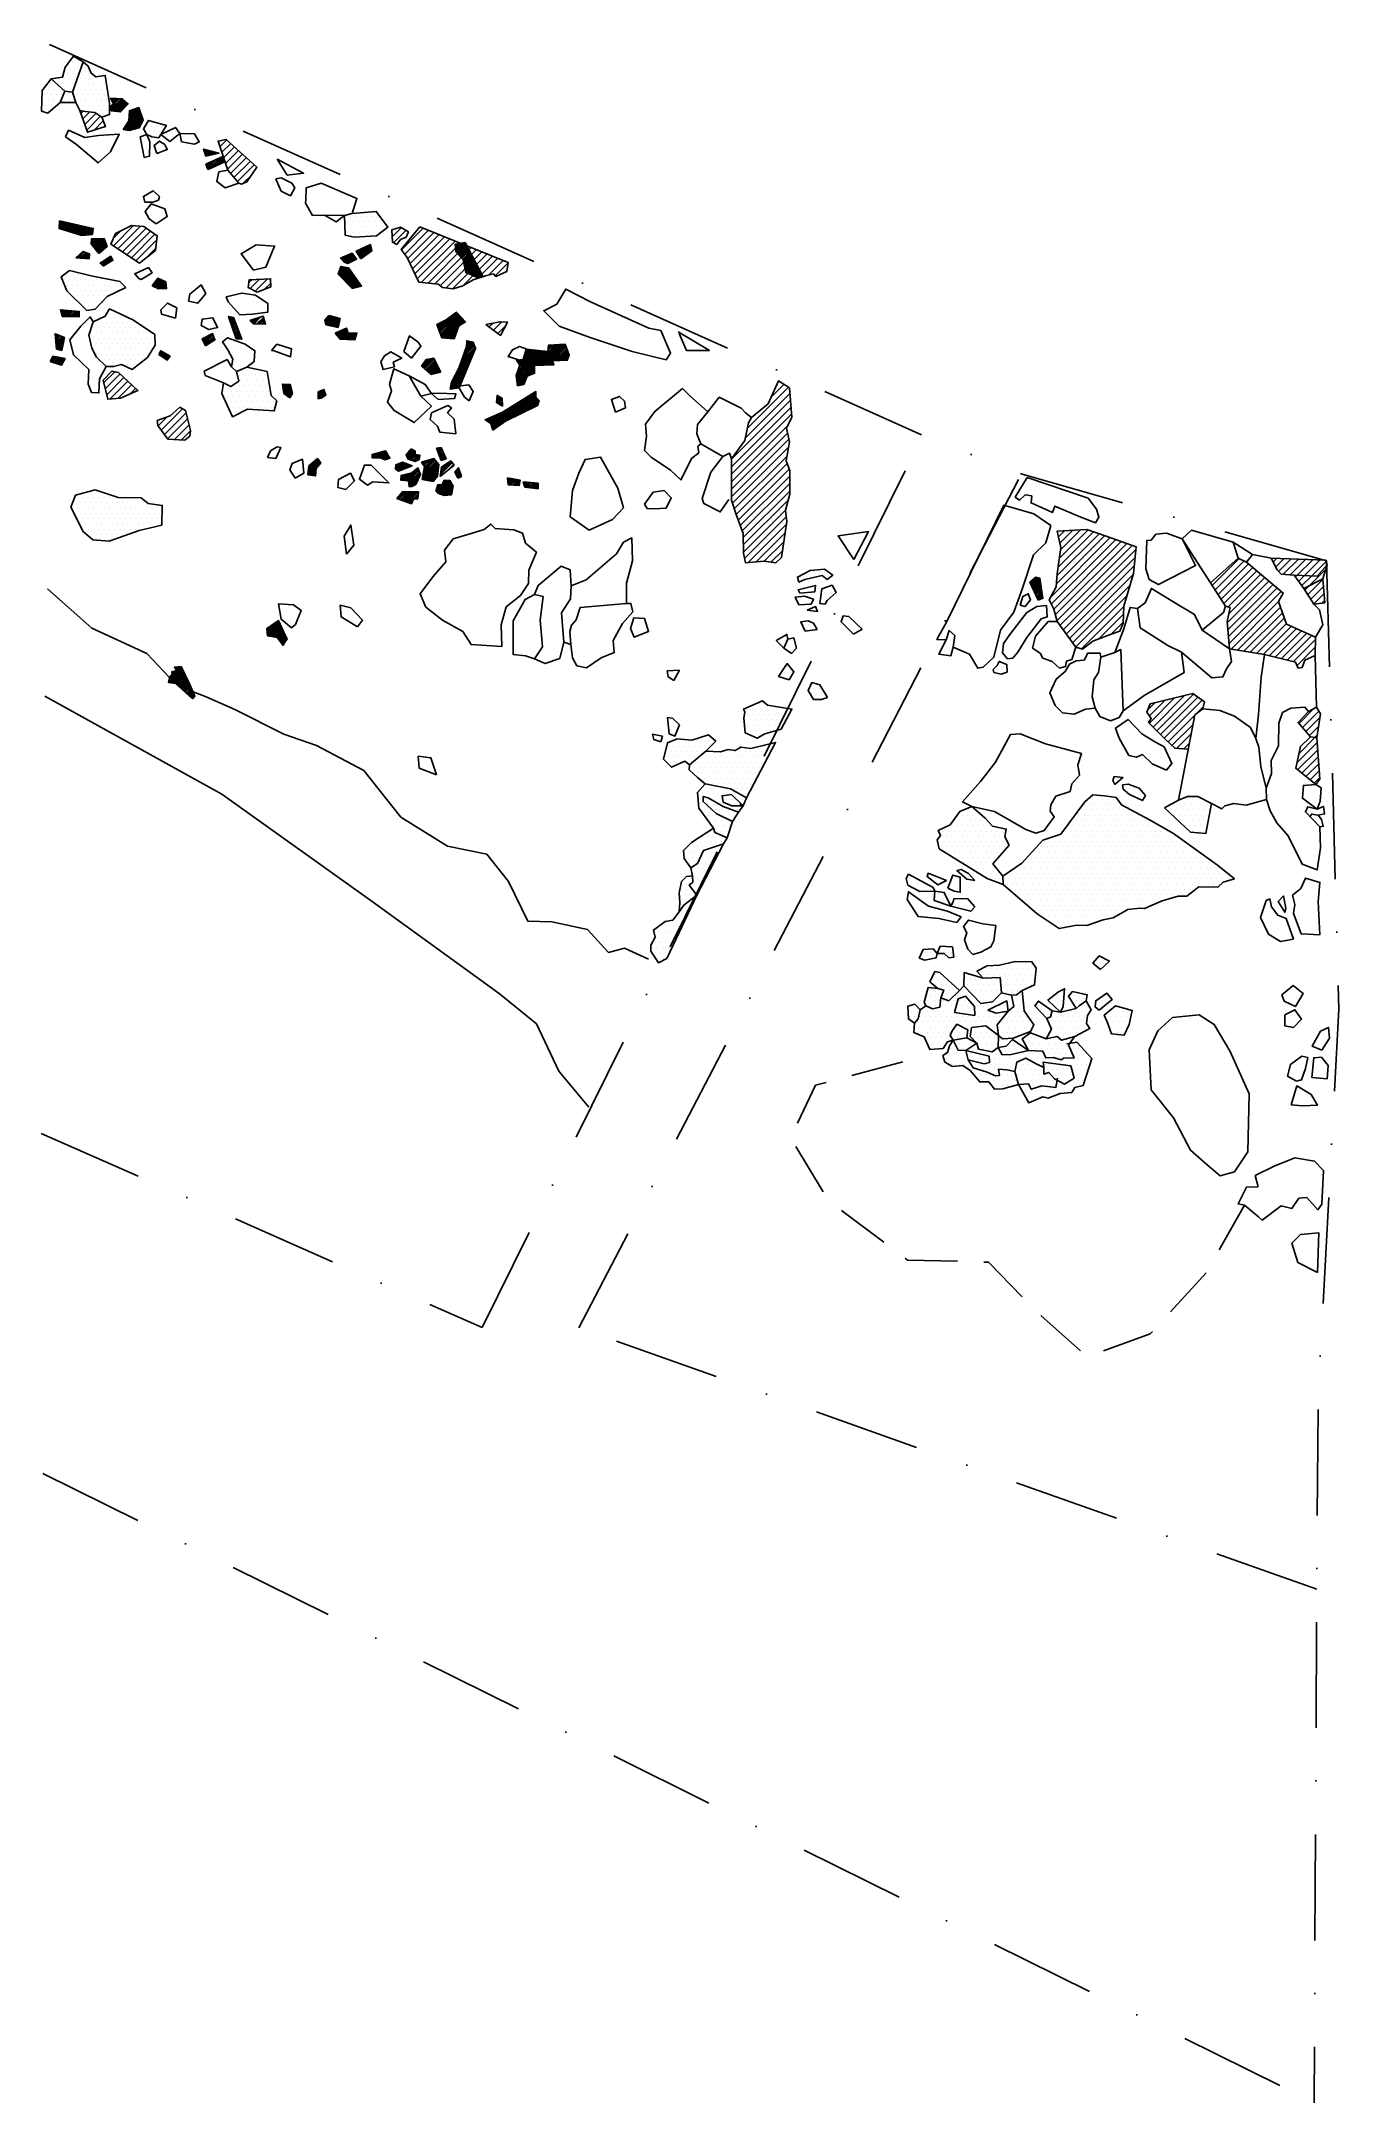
# Model space of a CAD drawing. Header units: metres. Extents: x -1260 to -954, y -1655 to -1169.
import ezdxf

# ---------------------------------------------------------------- set-up
doc = ezdxf.new("R2010")
doc.units = ezdxf.units.M
doc.header["$LTSCALE"] = 25
doc.header["$MEASUREMENT"] = 0
doc.linetypes.add('GESTRICHELT', pattern=[0.75, 0.5, -0.25])
doc.linetypes.add('STRICHPUNKTX2', pattern=[2, 1, -0.5, 0, -0.5])
doc.layers.get('0').update_dxf_attribs({"linetype": 'CONTINUOUS'})
for name, color, linetype in [('BEFUND', 1, 'CONTINUOUS'), ('BEFUND_UNSICHER', 1, 'GESTRICHELT'), ('FEUER', 1, 'CONTINUOUS'), ('GRABUNGSGRENZE', 3, 'STRICHPUNKTX2'), ('KNOCHEN', 2, 'CONTINUOUS'), ('KNOCHENSCHRAFF', 2, 'CONTINUOUS'), ('STEINE', 4, 'CONTINUOUS'), ('STEINESCHRAFF', 4, 'CONTINUOUS')]:
    doc.layers.add(name, color=color, linetype=linetype)

# ---------------------------------------------------------------- blocks, each defined once
blk = doc.blocks.new('*X2')
at = {"color": 0}
for p, q in [((-1244.07, -1182.2), (-1244.02, -1182.15)), ((-1244.02, -1184.27), (-1241.97, -1182.22)), ((-1243.99, -1184.59), (-1241.63, -1182.24)), ((-1243.96, -1184.92), (-1241.29, -1182.25)), ((-1243.95, -1182.44), (-1243.68, -1182.16)), ((-1243.84, -1182.67), (-1243.34, -1182.17)), ((-1243.81, -1185.12), (-1241.11, -1182.42)), ((-1243.72, -1182.91), (-1243, -1182.19)), ((-1243.6, -1183.14), (-1242.66, -1182.2)), ((-1243.49, -1185.16), (-1240.92, -1182.58)), ((-1243.48, -1183.38), (-1242.31, -1182.21)), ((-1243.18, -1185.19), (-1240.73, -1182.75)), ((-1242.86, -1185.23), (-1240.54, -1182.91)), ((-1242.54, -1185.27), (-1240.36, -1183.08)), ((-1242.23, -1185.3), (-1240.17, -1183.25)), ((-1241.91, -1185.34), (-1239.98, -1183.41)), ((-1240.97, -1189.35), (-1237.07, -1185.45)), ((-1240.84, -1189.58), (-1236.97, -1185.71)), ((-1240.53, -1189.62), (-1236.88, -1185.97)), ((-1240.38, -1188.41), (-1237.16, -1185.19)), ((-1240.23, -1189.67), (-1236.78, -1186.23)), ((-1239.92, -1189.71), (-1236.69, -1186.49)), ((-1239.81, -1187.49), (-1237.25, -1184.93)), ((-1239.79, -1187.11), (-1237.35, -1184.67)), ((-1239.77, -1186.73), (-1237.44, -1184.41)), ((-1239.74, -1186.35), (-1237.86, -1184.47)), ((-1239.72, -1185.98), (-1238.4, -1184.66)), ((-1239.69, -1185.6), (-1238.95, -1184.85)), ((-1239.67, -1185.22), (-1239.49, -1185.04)), ((-1239.55, -1189.7), (-1236.6, -1186.75)), ((-1239.07, -1189.58), (-1236.5, -1187.01)), ((-1238.6, -1189.45), (-1236.41, -1187.26)), ((-1238.12, -1189.33), (-1236.75, -1187.96)), ((-1237.64, -1189.2), (-1237.14, -1188.7)), ((-1222.14, -1194.21), (-1222.08, -1194.15)), ((-1222.06, -1194.48), (-1221.8, -1194.22)), ((-1221.97, -1194.75), (-1221.52, -1194.3)), ((-1221.89, -1195.02), (-1221.24, -1194.37)), ((-1221.81, -1195.29), (-1220.97, -1194.45)), ((-1221.72, -1195.56), (-1220.69, -1194.52)), ((-1221.54, -1195.73), (-1220.41, -1194.6)), ((-1221.09, -1195.64), (-1220.13, -1194.67)), ((-1220.75, -1198.83), (-1217.94, -1196.02)), ((-1220.64, -1195.54), (-1219.85, -1194.75)), ((-1220.19, -1195.45), (-1219.57, -1194.82)), ((-1220.08, -1198.51), (-1217.46, -1195.89)), ((-1219.75, -1195.35), (-1219.29, -1194.9)), ((-1219.41, -1198.19), (-1217.39, -1196.18)), ((-1219.3, -1195.25), (-1219.01, -1194.97)), ((-1218.85, -1195.16), (-1218.73, -1195.05)), ((-1221.55, -1197.86), (-1221.2, -1197.51)), ((-1221.45, -1198.12), (-1220.54, -1197.21)), ((-1221.35, -1198.37), (-1219.89, -1196.91)), ((-1221.26, -1198.63), (-1219.24, -1196.62)), ((-1221.16, -1198.89), (-1218.59, -1196.32)), ((-1218.73, -1197.88), (-1217.33, -1196.47)), ((-1218.06, -1197.56), (-1217.26, -1196.75)), ((-1217.39, -1197.24), (-1217.19, -1197.04)), ((-1256.22, -1212.74), (-1254.84, -1211.35)), ((-1256.2, -1212.36), (-1255.13, -1211.29)), ((-1256.18, -1211.99), (-1255.42, -1211.22)), ((-1256.16, -1211.61), (-1255.7, -1211.16)), ((-1256.14, -1211.24), (-1255.99, -1211.09)), ((-1256.04, -1212.9), (-1254.55, -1211.42)), ((-1255.77, -1212.99), (-1254.26, -1211.48)), ((-1255.5, -1213.07), (-1253.97, -1211.54)), ((-1255.23, -1213.15), (-1253.68, -1211.61)), ((-1254.95, -1213.23), (-1253.39, -1211.67)), ((-1254.68, -1213.32), (-1253.1, -1211.74)), ((-1254.41, -1213.4), (-1252.82, -1211.8)), ((-1254.14, -1213.48), (-1252.53, -1211.87)), ((-1253.87, -1213.56), (-1252.24, -1211.93)), ((-1253.6, -1213.65), (-1251.95, -1212)), ((-1253.33, -1213.73), (-1251.66, -1212.06)), ((-1253.06, -1213.81), (-1251.37, -1212.13)), ((-1252.79, -1213.9), (-1251.08, -1212.19)), ((-1252.52, -1213.98), (-1250.79, -1212.26)), ((-1252.24, -1214.06), (-1250.51, -1212.32)), ((-1251.97, -1214.14), (-1250.22, -1212.39)), ((-1251.7, -1214.23), (-1249.93, -1212.45)), ((-1251.43, -1214.31), (-1249.64, -1212.52)), ((-1251.16, -1214.39), (-1249.35, -1212.58)), ((-1250.89, -1214.47), (-1249.06, -1212.65)), ((-1250.51, -1214.45), (-1248.77, -1212.71)), ((-1250.13, -1214.42), (-1248.48, -1212.78)), ((-1249.74, -1214.39), (-1248.2, -1212.84)), ((-1249.36, -1214.36), (-1248.21, -1213.21)), ((-1248.97, -1214.32), (-1248.26, -1213.61)), ((-1248.66, -1216.49), (-1247.45, -1215.27)), ((-1248.65, -1216.13), (-1247.81, -1215.28)), ((-1248.62, -1215.74), (-1248.17, -1215.29)), ((-1248.59, -1214.29), (-1248.3, -1214)), ((-1248.59, -1215.35), (-1248.53, -1215.29)), ((-1248.51, -1216.69), (-1247.09, -1215.27)), ((-1248.35, -1216.89), (-1246.73, -1215.26)), ((-1248.2, -1217.09), (-1246.37, -1215.25)), ((-1248.05, -1217.29), (-1246.01, -1215.25)), ((-1247.89, -1217.48), (-1245.65, -1215.24)), ((-1247.74, -1217.68), (-1245.53, -1215.48)), ((-1251.97, -1219.8), (-1250.48, -1218.31)), ((-1251.64, -1219.82), (-1250.22, -1218.4)), ((-1251.31, -1219.84), (-1249.97, -1218.5)), ((-1250.98, -1219.87), (-1249.71, -1218.6)), ((-1250.65, -1219.89), (-1249.46, -1218.7)), ((-1250.31, -1219.91), (-1249.2, -1218.8)), ((-1249.98, -1219.93), (-1249.05, -1219)), ((-1249.65, -1219.95), (-1249.09, -1219.39)), ((-1249.32, -1219.97), (-1249.12, -1219.78)), ((-1247.58, -1217.88), (-1245.44, -1215.74)), ((-1247.43, -1218.08), (-1245.34, -1215.99)), ((-1247.27, -1218.28), (-1245.24, -1216.25)), ((-1247.12, -1218.48), (-1245.14, -1216.51)), ((-1246.96, -1218.68), (-1245.05, -1216.76)), ((-1246.35, -1221.25), (-1245.31, -1220.21)), ((-1246.17, -1221.42), (-1244.38, -1219.63)), ((-1246, -1221.6), (-1243.96, -1219.57)), ((-1245.74, -1217.81), (-1244.95, -1217.02)), ((-1245.59, -1221.55), (-1243.84, -1219.79)), ((-1244.73, -1221.05), (-1243.71, -1220.02)), ((-1243.88, -1220.54), (-1243.58, -1220.25)), ((-1246.53, -1221.07), (-1246.24, -1220.79)), ((-1234.21, -1226.43), (-1232.53, -1224.76)), ((-1233.97, -1226.55), (-1232.29, -1224.87)), ((-1233.74, -1226.66), (-1232.05, -1224.98)), ((-1233.5, -1225.37), (-1232.77, -1224.64)), ((-1233.5, -1226.78), (-1231.81, -1225.1)), ((-1233.26, -1226.9), (-1231.57, -1225.21)), ((-1233.03, -1227.02), (-1231.33, -1225.32)), ((-1232.78, -1227.12), (-1231.09, -1225.44)), ((-1232.4, -1227.1), (-1231.05, -1225.75)), ((-1232.03, -1227.08), (-1231.01, -1226.06)), ((-1231.66, -1227.06), (-1230.97, -1226.37)), ((-1231.28, -1227.04), (-1230.93, -1226.69)), ((-1230.91, -1227.02), (-1230.89, -1227)), ((-1255.88, -1232.19), (-1255.73, -1232.04)), ((-1255.81, -1232.47), (-1255.4, -1232.07)), ((-1255.74, -1232.76), (-1255.08, -1232.1)), ((-1255.67, -1233.04), (-1254.75, -1232.13)), ((-1255.6, -1233.32), (-1254.43, -1232.16)), ((-1255.53, -1233.61), (-1254.11, -1232.19)), ((-1255.22, -1233.65), (-1253.78, -1232.22)), ((-1254.87, -1233.66), (-1253.46, -1232.25)), ((-1254.52, -1233.66), (-1253.14, -1232.28)), ((-1254.17, -1233.67), (-1252.81, -1232.31)), ((-1253.83, -1233.67), (-1252.49, -1232.33)), ((-1253.48, -1233.68), (-1252.16, -1232.36)), ((-1253.13, -1233.68), (-1251.84, -1232.39)), ((-1252.78, -1233.69), (-1251.52, -1232.42)), ((-1252.43, -1233.69), (-1251.5, -1232.76)), ((-1252.08, -1233.69), (-1251.51, -1233.13)), ((-1251.73, -1233.7), (-1251.53, -1233.5)), ((-1216.17, -1233.84), (-1215.98, -1233.66)), ((-1216.08, -1234.11), (-1215.69, -1233.72)), ((-1215.99, -1234.37), (-1215.4, -1233.79)), ((-1215.9, -1234.63), (-1215.12, -1233.86)), ((-1215.81, -1234.9), (-1215.02, -1234.11)), ((-1215.72, -1235.16), (-1214.92, -1234.37)), ((-1215.63, -1235.43), (-1214.82, -1234.62)), ((-1215.54, -1235.69), (-1214.72, -1234.87)), ((-1215.45, -1235.95), (-1214.62, -1235.13)), ((-1257.19, -1237.75), (-1257.15, -1237.7)), ((-1257.16, -1238.07), (-1256.89, -1237.8)), ((-1257.14, -1238.4), (-1256.64, -1237.9)), ((-1257.11, -1238.72), (-1256.39, -1238)), ((-1257.08, -1239.05), (-1256.13, -1238.1)), ((-1257.06, -1239.38), (-1255.88, -1238.2)), ((-1257.03, -1239.7), (-1255.63, -1238.3)), ((-1257, -1240.03), (-1255.37, -1238.4)), ((-1256.97, -1240.36), (-1255.12, -1238.5)), ((-1256.95, -1240.68), (-1255.05, -1238.79)), ((-1256.92, -1241.01), (-1255.14, -1239.23)), ((-1256.89, -1241.34), (-1255.23, -1239.67)), ((-1222.43, -1239.04), (-1221.94, -1238.56)), ((-1222.31, -1239.28), (-1221.23, -1238.2)), ((-1222.2, -1239.52), (-1220.53, -1237.85)), ((-1222.08, -1239.76), (-1220.04, -1237.71)), ((-1221.96, -1240), (-1219.94, -1237.97)), ((-1221.85, -1240.23), (-1219.83, -1238.22)), ((-1221.73, -1240.47), (-1219.73, -1238.47)), ((-1221.02, -1240.11), (-1219.63, -1238.72)), ((-1220.1, -1239.55), (-1219.53, -1238.98)), ((-1215.36, -1236.22), (-1214.52, -1235.38)), ((-1215.27, -1236.48), (-1214.42, -1235.63)), ((-1215.18, -1236.75), (-1214.32, -1235.89)), ((-1215.09, -1237.01), (-1214.22, -1236.14)), ((-1215, -1237.27), (-1214.12, -1236.39)), ((-1214.91, -1237.54), (-1214.02, -1236.65)), ((-1214.82, -1237.8), (-1213.92, -1236.9)), ((-1214.73, -1238.06), (-1213.82, -1237.15)), ((-1214.64, -1238.33), (-1213.72, -1237.41)), ((-1214.55, -1238.59), (-1213.62, -1237.66)), ((-1214.45, -1238.85), (-1213.52, -1237.91)), ((-1214.14, -1238.88), (-1213.42, -1238.17)), ((-1213.82, -1238.92), (-1213.32, -1238.42)), ((-1213.5, -1238.95), (-1213.22, -1238.67)), ((-1213.18, -1238.99), (-1213.12, -1238.93)), ((-1258.33, -1244.19), (-1257.22, -1243.08)), ((-1258.12, -1244.33), (-1256.93, -1243.14)), ((-1257.95, -1243.46), (-1257.52, -1243.02)), ((-1257.85, -1244.41), (-1256.63, -1243.19)), ((-1257.58, -1244.5), (-1256.33, -1243.25)), ((-1257.31, -1244.58), (-1256.04, -1243.31)), ((-1257.04, -1244.66), (-1255.74, -1243.37)), ((-1256.76, -1244.74), (-1255.45, -1243.43)), ((-1256.61, -1241.41), (-1255.32, -1240.11)), ((-1256.49, -1244.82), (-1255.15, -1243.48)), ((-1256.32, -1241.47), (-1255.41, -1240.56)), ((-1256.22, -1244.91), (-1254.86, -1243.54)), ((-1256.02, -1241.53), (-1255.49, -1241)), ((-1255.95, -1244.99), (-1255.25, -1244.29)), ((-1255.73, -1241.58), (-1255.58, -1241.44)), ((-1232.71, -1242.61), (-1231.97, -1241.87)), ((-1232.51, -1242.76), (-1231.75, -1242)), ((-1232.36, -1241.91), (-1232.2, -1241.74)), ((-1232.29, -1242.9), (-1231.53, -1242.13)), ((-1232.08, -1243.04), (-1231.3, -1242.26)), ((-1231.86, -1243.17), (-1231.08, -1242.39)), ((-1231.64, -1243.31), (-1230.85, -1242.52)), ((-1231.43, -1243.45), (-1230.63, -1242.65)), ((-1231.21, -1243.59), (-1230.41, -1242.78)), ((-1231, -1243.73), (-1230.18, -1242.91)), ((-1230.78, -1243.86), (-1230.51, -1243.59)), ((-1255.68, -1245.07), (-1255.65, -1245.04))]:
    blk.add_line(p, q, dxfattribs=at)
blk = doc.blocks.new('*X3')
at = {"color": 0}
for p, q in [((-1189.81, -1219.86), (-1189.72, -1219.77)), ((-1189.65, -1220.06), (-1189.1, -1219.5)), ((-1189.49, -1220.25), (-1188.47, -1219.23)), ((-1189.34, -1220.45), (-1187.85, -1218.96)), ((-1189.18, -1220.64), (-1187.22, -1218.69)), ((-1189.02, -1220.84), (-1187, -1218.82)), ((-1188.76, -1220.93), (-1186.85, -1219.03)), ((-1188.5, -1221.03), (-1186.7, -1219.23)), ((-1188.24, -1221.12), (-1186.55, -1219.43)), ((-1187.66, -1220.9), (-1186.4, -1219.63)), ((-1186.94, -1220.53), (-1186.25, -1219.83)), ((-1186.21, -1220.16), (-1186.09, -1220.04)), ((-1186.13, -1218.3), (-1185.99, -1218.16)), ((-1185.99, -1218.52), (-1185.33, -1217.85)), ((-1185.85, -1218.74), (-1184.67, -1217.55)), ((-1185.72, -1218.95), (-1184.01, -1217.25)), ((-1185.58, -1219.17), (-1183.35, -1216.94)), ((-1185.45, -1219.39), (-1182.74, -1216.69)), ((-1185.31, -1219.6), (-1182.69, -1216.99)), ((-1185.17, -1219.82), (-1182.64, -1217.29)), ((-1184.97, -1219.98), (-1182.59, -1217.59)), ((-1183.61, -1218.97), (-1182.54, -1217.89)), ((-1162.77, -1216.87), (-1162.39, -1216.48)), ((-1162.74, -1217.19), (-1161.96, -1216.41)), ((-1162.7, -1217.5), (-1161.53, -1216.33)), ((-1162.67, -1217.82), (-1161.11, -1216.26)), ((-1162.63, -1218.14), (-1160.68, -1216.19)), ((-1162.57, -1218.43), (-1160.4, -1216.26)), ((-1162.4, -1218.61), (-1160.28, -1216.5)), ((-1162.23, -1218.79), (-1160.16, -1216.73)), ((-1162.05, -1218.98), (-1160.04, -1216.96)), ((-1161.88, -1219.16), (-1159.91, -1217.19)), ((-1161.71, -1219.34), (-1159.79, -1217.42)), ((-1161.54, -1219.52), (-1159.67, -1217.65)), ((-1161.37, -1219.7), (-1159.55, -1217.88)), ((-1161.2, -1219.89), (-1159.42, -1218.11)), ((-1161.02, -1220.07), (-1159.3, -1218.35)), ((-1160.86, -1220.26), (-1159.18, -1218.58)), ((-1160.8, -1220.56), (-1159.06, -1218.81)), ((-1160.75, -1220.85), (-1158.94, -1219.04)), ((-1160.69, -1221.14), (-1158.81, -1219.27)), ((-1160.63, -1221.44), (-1158.69, -1219.5)), ((-1160.57, -1221.73), (-1158.57, -1219.73)), ((-1160.51, -1222.02), (-1158.45, -1219.97)), ((-1160.45, -1222.32), (-1158.32, -1220.2)), ((-1160.39, -1222.61), (-1158.2, -1220.43)), ((-1190.39, -1223.62), (-1188.77, -1222)), ((-1190.23, -1223.82), (-1188.48, -1222.06)), ((-1190.19, -1223.07), (-1189.07, -1221.95)), ((-1190.05, -1224), (-1188.18, -1222.12)), ((-1189.99, -1222.51), (-1189.36, -1221.89)), ((-1189.88, -1224.17), (-1187.92, -1222.21)), ((-1189.79, -1221.96), (-1189.65, -1221.83)), ((-1189.7, -1224.35), (-1187.77, -1222.42)), ((-1189.53, -1224.53), (-1187.62, -1222.62)), ((-1189.35, -1224.71), (-1187.48, -1222.83)), ((-1189.18, -1224.89), (-1187.33, -1223.04)), ((-1189, -1225.06), (-1187.18, -1223.24)), ((-1188.83, -1225.24), (-1187.03, -1223.45)), ((-1188.65, -1225.42), (-1186.89, -1223.66)), ((-1188.48, -1225.6), (-1186.74, -1223.86)), ((-1188.3, -1225.78), (-1186.59, -1224.07)), ((-1188.12, -1225.95), (-1186.44, -1224.27)), ((-1187.95, -1226.13), (-1186.3, -1224.48)), ((-1187.77, -1226.31), (-1186.15, -1224.69)), ((-1187.6, -1226.49), (-1186, -1224.89)), ((-1187.42, -1226.67), (-1185.86, -1225.1)), ((-1187.25, -1226.85), (-1185.71, -1225.31)), ((-1160.33, -1222.91), (-1158.08, -1220.66)), ((-1160.27, -1223.2), (-1157.96, -1220.89)), ((-1160.04, -1223.33), (-1157.84, -1221.12)), ((-1159.8, -1223.44), (-1157.71, -1221.35)), ((-1159.55, -1223.55), (-1157.59, -1221.58)), ((-1159.31, -1223.65), (-1157.47, -1221.82)), ((-1159.06, -1223.76), (-1157.35, -1222.05)), ((-1158.82, -1223.87), (-1157.22, -1222.28)), ((-1158.57, -1223.98), (-1157.1, -1222.51)), ((-1158.32, -1224.08), (-1156.98, -1222.74)), ((-1158.08, -1224.19), (-1156.86, -1222.97)), ((-1157.83, -1224.3), (-1156.74, -1223.2)), ((-1157.59, -1224.41), (-1156.61, -1223.43)), ((-1157.33, -1224.51), (-1156.49, -1223.67)), ((-1156.88, -1224.41), (-1156.37, -1223.9)), ((-1156.43, -1224.31), (-1156.25, -1224.13)), ((-1187.05, -1227.01), (-1185.56, -1225.51)), ((-1186.58, -1226.88), (-1185.41, -1225.72)), ((-1186.1, -1226.76), (-1185.27, -1225.92)), ((-1185.63, -1226.64), (-1185.12, -1226.13)), ((-1185.15, -1226.52), (-1184.97, -1226.34)), ((-1211.24, -1234.57), (-1211.22, -1234.55)), ((-1211.06, -1234.75), (-1210.7, -1234.38)), ((-1210.87, -1234.92), (-1210.17, -1234.22)), ((-1210.69, -1235.09), (-1209.65, -1234.05)), ((-1210.51, -1235.26), (-1209.13, -1233.88)), ((-1210.23, -1235.34), (-1208.61, -1233.71)), ((-1209.55, -1235.36), (-1208.01, -1233.82)), ((-1209.21, -1235.37), (-1207.93, -1234.09)), ((-1208.87, -1235.38), (-1207.85, -1234.36)), ((-1208.52, -1235.4), (-1207.77, -1234.64)), ((-1208.18, -1235.41), (-1207.68, -1234.91)), ((-1193.5, -1234.51), (-1192.42, -1233.43)), ((-1193.44, -1234.81), (-1192.14, -1233.51)), ((-1193.39, -1235.11), (-1191.86, -1233.58)), ((-1193.33, -1235.41), (-1191.59, -1233.66)), ((-1193.18, -1235.61), (-1191.31, -1233.73)), ((-1192.89, -1235.67), (-1191.03, -1233.81)), ((-1192.61, -1235.74), (-1190.75, -1233.88)), ((-1192.32, -1235.81), (-1190.47, -1233.96)), ((-1192.03, -1235.87), (-1190.19, -1234.03)), ((-1191.74, -1235.94), (-1189.94, -1234.14)), ((-1191.45, -1236), (-1190.04, -1234.59)), ((-1191.17, -1236.07), (-1190.14, -1235.04)), ((-1207.84, -1235.42), (-1207.6, -1235.18)), ((-1190.99, -1237.66), (-1190.64, -1237.31)), ((-1190.88, -1236.13), (-1190.23, -1235.49)), ((-1190.83, -1237.85), (-1190.01, -1237.03)), ((-1190.67, -1238.05), (-1189.38, -1236.75)), ((-1190.59, -1236.2), (-1190.33, -1235.94)), ((-1190.51, -1238.24), (-1188.74, -1236.47)), ((-1190.35, -1238.44), (-1188.4, -1236.49)), ((-1190.19, -1238.63), (-1188.31, -1236.74)), ((-1190.03, -1238.83), (-1188.21, -1237)), ((-1189.81, -1238.95), (-1188.11, -1237.26)), ((-1189.48, -1238.97), (-1188.02, -1237.52)), ((-1189.14, -1238.99), (-1187.71, -1237.56)), ((-1188.81, -1239.01), (-1187.35, -1237.55)), ((-1188.47, -1239.03), (-1186.99, -1237.54)), ((-1188.14, -1239.05), (-1186.62, -1237.53)), ((-1187.81, -1239.07), (-1186.26, -1237.53)), ((-1187.47, -1239.09), (-1185.99, -1237.6)), ((-1187.14, -1239.11), (-1186.15, -1238.12)), ((-1186.8, -1239.13), (-1186.31, -1238.63)), ((-1160.54, -1241.86), (-1158.49, -1239.8)), ((-1160.36, -1241.32), (-1158.7, -1239.67)), ((-1160.17, -1240.78), (-1158.99, -1239.6)), ((-1160.13, -1240.39), (-1159.28, -1239.53)), ((-1160.1, -1240), (-1159.56, -1239.46)), ((-1160.07, -1239.62), (-1159.85, -1239.4)), ((-1170.59, -1245.19), (-1169.08, -1243.68)), ((-1170.55, -1245.51), (-1168.63, -1243.59)), ((-1170.37, -1245.67), (-1168.19, -1243.5)), ((-1170.18, -1245.84), (-1167.83, -1243.49)), ((-1169.99, -1246), (-1167.71, -1243.72)), ((-1169.84, -1244.09), (-1169.52, -1243.76)), ((-1169.8, -1246.17), (-1167.59, -1243.96)), ((-1169.62, -1246.34), (-1167.47, -1244.19)), ((-1169.43, -1246.5), (-1167.35, -1244.42)), ((-1169.24, -1246.67), (-1167.23, -1244.66)), ((-1169.05, -1246.83), (-1167.11, -1244.89)), ((-1163.43, -1248.63), (-1159.41, -1244.61)), ((-1163.01, -1247.87), (-1159.15, -1244.01)), ((-1162.6, -1247.1), (-1158.9, -1243.4)), ((-1162.19, -1246.33), (-1158.65, -1242.8)), ((-1161.84, -1245.63), (-1158.4, -1242.19)), ((-1161.65, -1245.09), (-1158.15, -1241.59)), ((-1161.47, -1244.55), (-1157.99, -1241.07)), ((-1161.28, -1244.02), (-1158.09, -1240.82)), ((-1161.1, -1243.48), (-1158.19, -1240.56)), ((-1160.91, -1242.94), (-1158.29, -1240.31)), ((-1160.73, -1242.4), (-1158.39, -1240.06)), ((-1203.51, -1249.83), (-1203.26, -1249.57)), ((-1203.47, -1250.14), (-1202.92, -1249.59)), ((-1203.42, -1250.45), (-1202.59, -1249.61)), ((-1203.38, -1250.76), (-1202.25, -1249.63)), ((-1203.34, -1251.07), (-1201.92, -1249.65)), ((-1168.86, -1247), (-1166.99, -1245.13)), ((-1168.68, -1247.17), (-1166.87, -1245.36)), ((-1168.45, -1247.29), (-1166.75, -1245.6)), ((-1167.98, -1247.18), (-1166.64, -1245.83)), ((-1167.52, -1247.07), (-1166.52, -1246.07)), ((-1167.05, -1246.96), (-1166.4, -1246.3)), ((-1166.59, -1246.84), (-1166.28, -1246.53)), ((-1163.95, -1250.57), (-1160.41, -1247.03)), ((-1163.87, -1250.14), (-1160.16, -1246.43)), ((-1163.79, -1249.7), (-1159.91, -1245.82)), ((-1163.72, -1250.69), (-1160.66, -1247.63)), ((-1163.71, -1249.27), (-1159.66, -1245.22)), ((-1163.32, -1250.64), (-1160.91, -1248.24)), ((-1162.91, -1250.6), (-1161.16, -1248.84)), ((-1162.51, -1250.55), (-1161.41, -1249.45)), ((-1203.29, -1251.38), (-1201.69, -1249.77)), ((-1203.25, -1251.69), (-1201.62, -1250.05)), ((-1203.08, -1251.87), (-1201.55, -1250.34)), ((-1202.87, -1252.01), (-1201.48, -1250.62)), ((-1202.66, -1252.16), (-1201.41, -1250.91)), ((-1202.46, -1252.31), (-1201.34, -1251.19)), ((-1202.25, -1252.46), (-1201.27, -1251.47)), ((-1202.05, -1252.6), (-1201.23, -1251.78)), ((-1201.84, -1252.75), (-1201.76, -1252.67)), ((-1195.13, -1252.76), (-1193.62, -1251.25)), ((-1195.12, -1252.39), (-1193.71, -1250.98)), ((-1195.1, -1252.03), (-1194.01, -1250.94)), ((-1195.09, -1251.66), (-1194.63, -1251.2)), ((-1195.01, -1253), (-1193.53, -1251.51)), ((-1194.57, -1252.91), (-1193.44, -1251.78)), ((-1193.87, -1252.56), (-1193.35, -1252.04)), ((-1162.11, -1250.5), (-1161.66, -1250.05))]:
    blk.add_line(p, q, dxfattribs=at)
blk = doc.blocks.new('*X4')
at = {"color": 0}
for p, q in [((-1166.94, -1235.88), (-1165.97, -1234.92)), ((-1166.84, -1236.14), (-1165.27, -1234.56)), ((-1166.75, -1236.4), (-1164.81, -1234.46)), ((-1166.65, -1236.66), (-1164.57, -1234.57)), ((-1166.56, -1236.91), (-1164.33, -1234.68)), ((-1166.46, -1237.17), (-1164.08, -1234.79)), ((-1166.37, -1237.43), (-1163.84, -1234.9)), ((-1166.27, -1237.69), (-1163.6, -1235.01)), ((-1166.17, -1237.95), (-1163.35, -1235.12)), ((-1164.81, -1234.46), (-1164.27, -1233.92)), ((-1164.57, -1234.57), (-1163.03, -1233.03)), ((-1164.33, -1234.68), (-1162.36, -1232.72)), ((-1164.08, -1234.79), (-1162.19, -1232.9)), ((-1163.84, -1234.9), (-1162.02, -1233.09)), ((-1163.6, -1235.01), (-1161.86, -1233.27)), ((-1163.35, -1235.12), (-1161.69, -1233.46)), ((-1163.11, -1235.23), (-1161.52, -1233.64)), ((-1162.86, -1235.34), (-1161.35, -1233.83)), ((-1162.62, -1235.45), (-1161.18, -1234.01)), ((-1162.38, -1235.56), (-1161.01, -1234.2)), ((-1162.13, -1235.67), (-1160.84, -1234.38)), ((-1161.89, -1235.78), (-1160.68, -1234.57)), ((-1161.07, -1235.32), (-1160.51, -1234.75)), ((-1167.04, -1235.62), (-1166.68, -1235.27)), ((-1166.08, -1238.2), (-1163.11, -1235.23)), ((-1165.98, -1238.46), (-1162.86, -1235.34)), ((-1165.81, -1238.65), (-1162.62, -1235.45)), ((-1165.49, -1238.68), (-1162.38, -1235.56)), ((-1165.17, -1238.7), (-1162.13, -1235.67)), ((-1164.84, -1238.73), (-1161.89, -1235.78)), ((-1164.52, -1238.76), (-1162.1, -1236.35)), ((-1164.19, -1238.79), (-1162.32, -1236.92)), ((-1163.87, -1238.82), (-1162.53, -1237.48)), ((-1163.54, -1238.85), (-1162.75, -1238.05)), ((-1163.22, -1238.88), (-1162.96, -1238.62))]:
    blk.add_line(p, q, dxfattribs=at)
blk = doc.blocks.new('*X5')
at = {"color": 0}
for p, q in [((-1207.21, -1307.26), (-1206.91, -1306.97)), ((-1207.19, -1307.6), (-1205.74, -1306.15)), ((-1207.17, -1307.93), (-1204.57, -1305.33)), ((-1207.15, -1308.27), (-1204.41, -1305.52)), ((-1207.13, -1308.6), (-1204.29, -1305.76)), ((-1207.09, -1308.92), (-1204.18, -1306.01)), ((-1206.8, -1308.97), (-1204.07, -1306.25)), ((-1206.5, -1309.03), (-1203.96, -1306.49)), ((-1206.21, -1309.09), (-1203.85, -1306.73)), ((-1205.91, -1309.15), (-1203.74, -1306.97)), ((-1205.62, -1309.21), (-1203.62, -1307.21)), ((-1205.32, -1309.27), (-1203.51, -1307.46)), ((-1205.03, -1309.33), (-1203.4, -1307.7)), ((-1204.77, -1309.43), (-1203.29, -1307.94)), ((-1204.62, -1309.62), (-1203.17, -1308.18)), ((-1204.46, -1309.82), (-1203.06, -1308.42)), ((-1204.3, -1310.01), (-1202.94, -1308.65)), ((-1204.14, -1310.21), (-1202.83, -1308.89)), ((-1203.98, -1310.4), (-1202.71, -1309.13)), ((-1203.83, -1310.6), (-1202.6, -1309.37)), ((-1203.67, -1310.8), (-1202.48, -1309.61)), ((-1203.51, -1310.99), (-1203, -1310.48)), ((-1203.35, -1311.19), (-1203.31, -1311.15)), ((-1230.46, -1319.91), (-1227.23, -1316.68)), ((-1230.34, -1319.43), (-1227.34, -1316.44)), ((-1230.21, -1318.95), (-1227.47, -1316.21)), ((-1230.17, -1319.97), (-1227.11, -1316.91)), ((-1229.86, -1320.02), (-1227, -1317.15)), ((-1229.57, -1317.61), (-1229.31, -1317.34)), ((-1229.56, -1320.07), (-1226.88, -1317.39)), ((-1229.46, -1317.85), (-1228.83, -1317.22)), ((-1229.25, -1320.11), (-1226.76, -1317.63)), ((-1229.04, -1316.36), (-1229.03, -1316.36)), ((-1228.89, -1316.57), (-1228.64, -1316.32)), ((-1228.74, -1316.77), (-1228.25, -1316.28)), ((-1228.59, -1316.98), (-1227.86, -1316.25)), ((-1228.94, -1320.16), (-1226.65, -1317.87)), ((-1228.69, -1320.26), (-1226.53, -1318.1)), ((-1228.51, -1320.43), (-1226.42, -1318.34)), ((-1228.32, -1320.6), (-1226.3, -1318.58)), ((-1228.14, -1320.77), (-1226.18, -1318.82)), ((-1227.95, -1320.93), (-1226.07, -1319.05)), ((-1227.76, -1321.1), (-1225.95, -1319.29)), ((-1227.58, -1321.27), (-1225.84, -1319.53)), ((-1227.39, -1321.44), (-1225.72, -1319.77)), ((-1227.2, -1321.6), (-1225.6, -1320)), ((-1227.02, -1321.77), (-1225.49, -1320.24)), ((-1226.83, -1321.94), (-1225.38, -1320.48)), ((-1226.65, -1322.1), (-1225.27, -1320.73)), ((-1226.46, -1322.27), (-1225.16, -1320.97)), ((-1226.27, -1322.44), (-1225.05, -1321.22)), ((-1226.09, -1322.61), (-1224.94, -1321.46)), ((-1225.9, -1322.77), (-1224.83, -1321.71)), ((-1225.71, -1322.94), (-1224.72, -1321.95)), ((-1225.53, -1323.11), (-1224.61, -1322.19)), ((-1225.34, -1323.28), (-1224.51, -1322.44)), ((-1225.16, -1323.44), (-1224.4, -1322.68)), ((-1224.97, -1323.61), (-1224.29, -1322.93)), ((-1224.78, -1323.78), (-1224.45, -1323.44))]:
    blk.add_line(p, q, dxfattribs=at)
blk = doc.blocks.new('*X7')
at = {"color": 0}
for p, q in [((-1197.55, -1270.74), (-1194.72, -1267.9)), ((-1197.5, -1270.34), (-1194.87, -1267.7)), ((-1197.45, -1269.93), (-1195.02, -1267.5)), ((-1197.45, -1270.99), (-1194.57, -1268.11)), ((-1197.41, -1269.53), (-1195.17, -1267.3)), ((-1197.36, -1269.13), (-1195.88, -1267.65)), ((-1182.39, -1266.53), (-1181.9, -1266.04)), ((-1182.39, -1266.88), (-1181.41, -1265.91)), ((-1182.09, -1266.94), (-1180.92, -1265.77)), ((-1181.73, -1266.94), (-1180.43, -1265.64)), ((-1181.38, -1266.94), (-1179.95, -1265.51)), ((-1181.03, -1266.94), (-1179.46, -1265.37)), ((-1180.67, -1266.94), (-1179.16, -1265.42)), ((-1180.36, -1266.98), (-1179.03, -1265.65)), ((-1180.11, -1267.08), (-1178.89, -1265.87)), ((-1179.86, -1267.18), (-1178.76, -1266.09)), ((-1179.6, -1267.29), (-1178.63, -1266.31)), ((-1179.35, -1267.39), (-1178.5, -1266.54)), ((-1178.86, -1267.25), (-1178.37, -1266.76)), ((-1178.35, -1267.09), (-1178.24, -1266.98)), ((-1176.82, -1269.45), (-1175.43, -1268.06)), ((-1176.8, -1269.08), (-1176.03, -1268.31)), ((-1176.78, -1268.7), (-1176.64, -1268.57)), ((-1176.73, -1269.71), (-1175.04, -1268.02)), ((-1176.52, -1269.86), (-1174.78, -1268.12)), ((-1176.31, -1270), (-1174.53, -1268.22)), ((-1175.99, -1270.03), (-1174.27, -1268.32)), ((-1175.4, -1269.8), (-1174.02, -1268.42)), ((-1174.81, -1269.57), (-1173.76, -1268.51)), ((-1174.37, -1266.29), (-1173, -1264.93)), ((-1174.25, -1266.53), (-1172.77, -1265.05)), ((-1174.23, -1269.33), (-1173.51, -1268.61)), ((-1174.13, -1266.77), (-1172.54, -1265.17)), ((-1174.02, -1267), (-1172.31, -1265.29)), ((-1173.9, -1267.24), (-1172.19, -1265.52)), ((-1173.67, -1267.36), (-1172.19, -1265.88)), ((-1173.64, -1269.1), (-1173.25, -1268.71)), ((-1173.41, -1267.45), (-1172.14, -1266.18)), ((-1173.14, -1267.54), (-1171.83, -1266.23)), ((-1173.05, -1268.87), (-1173, -1268.81)), ((-1172.88, -1267.63), (-1171.52, -1266.27)), ((-1172.61, -1267.72), (-1171.21, -1266.31)), ((-1172.35, -1267.8), (-1171.18, -1266.64)), ((-1171.84, -1267.66), (-1171.27, -1267.08)), ((-1170.59, -1268.18), (-1170.31, -1267.89)), ((-1170.57, -1272.04), (-1166.82, -1268.29)), ((-1170.53, -1271.65), (-1166.98, -1268.1)), ((-1170.45, -1268.39), (-1169.81, -1267.74)), ((-1170.45, -1271.22), (-1167.15, -1267.91)), ((-1170.37, -1270.78), (-1167.31, -1267.72)), ((-1170.31, -1268.59), (-1169.3, -1267.59)), ((-1170.3, -1270.35), (-1167.47, -1267.53)), ((-1170.27, -1272.1), (-1166.66, -1268.48)), ((-1170.22, -1269.92), (-1167.64, -1267.34)), ((-1170.16, -1268.8), (-1168.8, -1267.44)), ((-1170.14, -1269.49), (-1167.8, -1267.15)), ((-1170.06, -1269.05), (-1168.3, -1267.29)), ((-1169.97, -1272.15), (-1166.66, -1268.84)), ((-1167.17, -1264.75), (-1167.1, -1264.68)), ((-1167.07, -1265), (-1166.69, -1264.62)), ((-1166.97, -1265.26), (-1166.28, -1264.56)), ((-1166.87, -1265.51), (-1166.05, -1264.69)), ((-1166.77, -1265.76), (-1165.94, -1264.94)), ((-1166.67, -1266.02), (-1165.83, -1265.18)), ((-1166.57, -1266.27), (-1165.73, -1265.43)), ((-1166.47, -1266.53), (-1165.62, -1265.67)), ((-1166.37, -1266.78), (-1165.51, -1265.92)), ((-1166.27, -1267.03), (-1165.4, -1266.16)), ((-1166.26, -1270.92), (-1163.48, -1268.13)), ((-1166.21, -1270.51), (-1163.64, -1267.94)), ((-1166.17, -1267.29), (-1165.29, -1266.41)), ((-1166.15, -1270.09), (-1163.79, -1267.74)), ((-1166.09, -1269.68), (-1164.65, -1268.24)), ((-1166.07, -1267.54), (-1165.18, -1266.65)), ((-1166.04, -1269.27), (-1165.67, -1268.9)), ((-1165.57, -1267.39), (-1165.08, -1266.9)), ((-1165.05, -1267.23), (-1164.97, -1267.14)), ((-1164.42, -1269.78), (-1163.17, -1268.53)), ((-1197.14, -1271.03), (-1195.6, -1269.49)), ((-1196.83, -1271.08), (-1195.63, -1269.88)), ((-1196.52, -1271.12), (-1195.66, -1270.26)), ((-1196.21, -1271.16), (-1195.7, -1270.65)), ((-1195.9, -1271.2), (-1195.73, -1271.04)), ((-1175.6, -1272.12), (-1174.3, -1270.82)), ((-1175.58, -1271.75), (-1174.77, -1270.93)), ((-1175.56, -1271.38), (-1175.23, -1271.04)), ((-1175.39, -1272.26), (-1173.84, -1270.71)), ((-1175.06, -1272.29), (-1173.37, -1270.6)), ((-1174.74, -1272.32), (-1172.59, -1270.17)), ((-1174.41, -1272.35), (-1171.53, -1269.46)), ((-1174.09, -1272.37), (-1171.43, -1269.72)), ((-1173.81, -1272.45), (-1171.33, -1269.97)), ((-1173.76, -1272.76), (-1171.23, -1270.22)), ((-1173.72, -1273.07), (-1171.13, -1270.48)), ((-1173.67, -1273.37), (-1171.03, -1270.73)), ((-1173.63, -1273.68), (-1171.06, -1271.11)), ((-1173.34, -1273.75), (-1171.4, -1271.8)), ((-1172.91, -1273.67), (-1171.73, -1272.5)), ((-1172.11, -1273.23), (-1172.07, -1273.19)), ((-1169.67, -1272.2), (-1166.71, -1269.24)), ((-1169.37, -1272.26), (-1166.75, -1269.64)), ((-1169.07, -1272.31), (-1166.8, -1270.03)), ((-1168.77, -1272.36), (-1166.84, -1270.43)), ((-1168.47, -1272.42), (-1166.88, -1270.83)), ((-1168.17, -1272.47), (-1166.93, -1271.23)), ((-1167.33, -1274.81), (-1164.8, -1272.28)), ((-1167.18, -1274.31), (-1166.22, -1273.35)), ((-1167.17, -1275.01), (-1164.48, -1272.31)), ((-1167.03, -1273.8), (-1166.56, -1273.33)), ((-1167, -1275.19), (-1164.15, -1272.33)), ((-1166.79, -1275.33), (-1163.94, -1272.49)), ((-1166.53, -1275.42), (-1163.82, -1272.71)), ((-1166.27, -1275.51), (-1163.69, -1272.93)), ((-1166, -1275.6), (-1163.56, -1273.16)), ((-1165.74, -1275.7), (-1163.43, -1273.38)), ((-1165.64, -1272.76), (-1165.13, -1272.26)), ((-1165.48, -1275.79), (-1163.3, -1273.61)), ((-1165.13, -1275.79), (-1163.32, -1273.98)), ((-1162.84, -1270.32), (-1161.98, -1269.46)), ((-1162.73, -1270.56), (-1161.89, -1269.72)), ((-1162.61, -1270.8), (-1161.79, -1269.98)), ((-1162.5, -1271.04), (-1161.7, -1270.24)), ((-1162.38, -1271.28), (-1161.61, -1270.51)), ((-1162.27, -1271.52), (-1161.52, -1270.77)), ((-1162.15, -1271.75), (-1161.43, -1271.03)), ((-1161.43, -1271.38), (-1161.34, -1271.29)), ((-1176.48, -1276.54), (-1174.9, -1274.95)), ((-1176.23, -1276.64), (-1174.55, -1274.96)), ((-1175.97, -1276.73), (-1174.2, -1274.96)), ((-1175.71, -1276.83), (-1173.85, -1274.96)), ((-1175.45, -1276.92), (-1173.5, -1274.97)), ((-1175.2, -1277.02), (-1173.15, -1274.97)), ((-1174.94, -1277.12), (-1172.8, -1274.98)), ((-1174.68, -1277.21), (-1172.45, -1274.98)), ((-1174.42, -1277.31), (-1172.1, -1274.99)), ((-1174.17, -1277.4), (-1171.75, -1274.99)), ((-1173.91, -1277.5), (-1171.42, -1275.01)), ((-1173.65, -1277.6), (-1171.47, -1275.42)), ((-1173.39, -1277.69), (-1172.74, -1277.04)), ((-1173.14, -1277.79), (-1173.06, -1277.71)), ((-1172.41, -1276.71), (-1171.52, -1275.82)), ((-1172.02, -1276.67), (-1171.57, -1276.23)), ((-1164.74, -1275.75), (-1163.39, -1274.41)), ((-1164.35, -1275.72), (-1163.47, -1274.84)), ((-1163.97, -1275.69), (-1163.55, -1275.27))]:
    blk.add_line(p, q, dxfattribs=at)
blk = doc.blocks.new('*X8')
at = {"color": 0}
for p, q in [((-1154.11, -1259.82), (-1148.66, -1254.37)), ((-1154.03, -1260.09), (-1147.73, -1253.8)), ((-1153.94, -1260.36), (-1146.81, -1253.23)), ((-1153, -1253.77), (-1151.99, -1252.75)), ((-1152.98, -1253.39), (-1152.22, -1252.63)), ((-1152.97, -1259.74), (-1145.89, -1252.66)), ((-1152.96, -1253.01), (-1152.45, -1252.5)), ((-1152.94, -1252.64), (-1152.68, -1252.38)), ((-1152.91, -1252.26), (-1152.91, -1252.25)), ((-1152.89, -1254.01), (-1151.76, -1252.88)), ((-1152.67, -1254.14), (-1151.68, -1253.15)), ((-1152.45, -1254.28), (-1151.66, -1253.48)), ((-1152.23, -1254.41), (-1151.64, -1253.82)), ((-1152.01, -1254.54), (-1151.62, -1254.15)), ((-1151.81, -1258.93), (-1144.97, -1252.09)), ((-1151.79, -1254.68), (-1151.6, -1254.49)), ((-1150.76, -1258.24), (-1144.04, -1251.52)), ((-1150.08, -1257.91), (-1143.73, -1251.57)), ((-1149.39, -1257.58), (-1143.73, -1251.92)), ((-1148.71, -1257.25), (-1143.73, -1252.27)), ((-1148.02, -1256.92), (-1143.73, -1252.63)), ((-1147.34, -1256.59), (-1143.58, -1252.82)), ((-1146.65, -1256.26), (-1143.41, -1253.01)), ((-1145.97, -1255.92), (-1143.23, -1253.19)), ((-1145.29, -1255.59), (-1143.06, -1253.37)), ((-1144.6, -1255.26), (-1143.04, -1253.7)), ((-1143.92, -1254.93), (-1143.19, -1254.21)), ((-1155.55, -1258.08), (-1155.22, -1257.75)), ((-1155.34, -1258.22), (-1154.59, -1257.48)), ((-1155.13, -1258.37), (-1153.97, -1257.21)), ((-1154.92, -1258.51), (-1153.35, -1256.94)), ((-1154.71, -1258.66), (-1152.72, -1256.67)), ((-1154.5, -1258.8), (-1152.1, -1256.4)), ((-1154.35, -1259), (-1151.43, -1256.08)), ((-1154.27, -1259.28), (-1150.5, -1255.51)), ((-1154.19, -1259.55), (-1149.58, -1254.94)), ((-1150.38, -1272), (-1150.11, -1271.74)), ((-1150.35, -1272.33), (-1149.82, -1271.79)), ((-1150.32, -1272.65), (-1149.52, -1271.85)), ((-1150.29, -1272.97), (-1149.22, -1271.9)), ((-1150.26, -1273.3), (-1148.92, -1271.96)), ((-1149.95, -1273.34), (-1148.63, -1272.02)), ((-1149.62, -1273.36), (-1148.33, -1272.07)), ((-1149.29, -1273.39), (-1148.03, -1272.13)), ((-1148.96, -1273.41), (-1147.74, -1272.19)), ((-1148.64, -1273.44), (-1147.46, -1272.26)), ((-1148.31, -1273.47), (-1147.55, -1272.7)), ((-1147.98, -1273.49), (-1147.63, -1273.15)), ((-1146.67, -1272.89), (-1146.45, -1272.67)), ((-1146.59, -1273.16), (-1146.13, -1272.7)), ((-1146.51, -1273.44), (-1145.8, -1272.73)), ((-1146.43, -1273.71), (-1145.48, -1272.76)), ((-1146.25, -1273.89), (-1145.15, -1272.79)), ((-1145.94, -1273.92), (-1144.83, -1272.81)), ((-1145.62, -1273.96), (-1144.5, -1272.84)), ((-1145.3, -1273.99), (-1144.18, -1272.87)), ((-1144.98, -1274.03), (-1143.85, -1272.9)), ((-1144.66, -1274.07), (-1143.53, -1272.93)), ((-1144.35, -1274.1), (-1143.22, -1272.97)), ((-1144.03, -1274.14), (-1143.22, -1273.33)), ((-1143.71, -1274.17), (-1143.22, -1273.68)), ((-1143.39, -1274.21), (-1143.22, -1274.04))]:
    blk.add_line(p, q, dxfattribs=at)
blk = doc.blocks.new('*X10')
at = {"color": 0}
for p, q in [((-1148.39, -1247.74), (-1144.89, -1244.23)), ((-1148.37, -1247.37), (-1145.4, -1244.4)), ((-1148.35, -1248.05), (-1144.64, -1244.34)), ((-1148.3, -1248.36), (-1144.49, -1244.55)), ((-1148.26, -1248.67), (-1144.34, -1244.75)), ((-1148.22, -1244.03), (-1148.06, -1243.87)), ((-1148.16, -1246.8), (-1145.92, -1244.56)), ((-1148.08, -1244.24), (-1147.68, -1243.85)), ((-1147.95, -1246.24), (-1146.43, -1244.72)), ((-1147.93, -1244.45), (-1147.3, -1243.82)), ((-1147.79, -1244.66), (-1146.92, -1243.8)), ((-1147.74, -1245.67), (-1146.95, -1244.88)), ((-1147.64, -1244.87), (-1144.3, -1241.53)), ((-1147.47, -1245.05), (-1143.98, -1241.56)), ((-1146.95, -1244.88), (-1143.66, -1241.6)), ((-1146.67, -1243.55), (-1144.62, -1241.49)), ((-1146.53, -1243.05), (-1144.94, -1241.46)), ((-1146.43, -1244.72), (-1143.34, -1241.63)), ((-1146.38, -1242.55), (-1145.26, -1241.42)), ((-1146.24, -1242.05), (-1145.57, -1241.39)), ((-1146.09, -1241.55), (-1145.89, -1241.35)), ((-1145.92, -1244.56), (-1143.03, -1241.67)), ((-1145.4, -1244.4), (-1142.71, -1241.7)), ((-1144.89, -1244.23), (-1142.39, -1241.74)), ((-1144.64, -1244.34), (-1142.07, -1241.77)), ((-1144.49, -1244.55), (-1141.75, -1241.81)), ((-1144.34, -1244.75), (-1141.43, -1241.84)), ((-1144.19, -1244.96), (-1141.11, -1241.88)), ((-1144.04, -1245.16), (-1140.88, -1242)), ((-1143.68, -1245.15), (-1140.76, -1242.23)), ((-1143.31, -1245.14), (-1140.64, -1242.46)), ((-1142.95, -1245.12), (-1140.52, -1242.7)), ((-1142.58, -1245.11), (-1140.4, -1242.93)), ((-1142.22, -1245.1), (-1140.28, -1243.17)), ((-1141.85, -1245.09), (-1140.16, -1243.4)), ((-1141.48, -1245.08), (-1140.04, -1243.63)), ((-1141.12, -1245.06), (-1139.92, -1243.87)), ((-1140.9, -1241.66), (-1139.53, -1240.29)), ((-1140.88, -1242), (-1139.15, -1240.26)), ((-1140.84, -1241.25), (-1139.9, -1240.31)), ((-1140.79, -1240.85), (-1140.28, -1240.34)), ((-1140.76, -1242.23), (-1138.77, -1240.24)), ((-1140.75, -1245.05), (-1139.8, -1244.1)), ((-1140.74, -1240.44), (-1140.66, -1240.36)), ((-1140.64, -1242.46), (-1138.39, -1240.21)), ((-1140.52, -1242.7), (-1138.01, -1240.19)), ((-1140.4, -1242.93), (-1137.63, -1240.16)), ((-1140.39, -1245.04), (-1139.72, -1244.37)), ((-1140.28, -1243.17), (-1137.25, -1240.14)), ((-1140.16, -1243.4), (-1136.88, -1240.11)), ((-1140.04, -1243.63), (-1136.76, -1240.35)), ((-1140.02, -1245.03), (-1139.63, -1244.63)), ((-1139.92, -1243.87), (-1136.67, -1240.61)), ((-1139.79, -1244.09), (-1136.57, -1240.87)), ((-1139.42, -1244.07), (-1136.47, -1241.13)), ((-1139.05, -1244.06), (-1136.38, -1241.38)), ((-1138.68, -1244.04), (-1136.28, -1241.64)), ((-1138.31, -1244.02), (-1136.19, -1241.9)), ((-1137.94, -1244.01), (-1136.09, -1242.16)), ((-1137.57, -1243.99), (-1135.99, -1242.41)), ((-1137.2, -1243.97), (-1135.9, -1242.67)), ((-1136.83, -1243.96), (-1136.06, -1243.19)), ((-1136.46, -1243.94), (-1136.27, -1243.75)), ((-1148.22, -1248.98), (-1144.19, -1244.96)), ((-1148.17, -1249.29), (-1144.04, -1245.16)), ((-1148.13, -1249.6), (-1144.04, -1245.51)), ((-1148.08, -1249.91), (-1144.04, -1245.86)), ((-1147.75, -1249.93), (-1145.98, -1248.15)), ((-1147.53, -1245.11), (-1147.47, -1245.05)), ((-1147.29, -1249.82), (-1146.22, -1248.75)), ((-1146.82, -1249.71), (-1146.47, -1249.35)), ((-1145.3, -1247.48), (-1144.04, -1246.22)), ((-1144.73, -1247.26), (-1144.04, -1246.57)), ((-1144.16, -1247.04), (-1144.04, -1246.92)), ((-1139.65, -1245.01), (-1139.54, -1244.9))]:
    blk.add_line(p, q, dxfattribs=at)
blk = doc.blocks.new('*X11')
at = {"color": 0}
for p, q in [((-1027.07, -1296.48), (-1025.69, -1295.1)), ((-1026.96, -1296.72), (-1025.42, -1295.18)), ((-1026.85, -1296.96), (-1025.15, -1295.27)), ((-1026.74, -1297.21), (-1024.88, -1295.35)), ((-1026.63, -1297.45), (-1024.78, -1295.6)), ((-1026.52, -1297.69), (-1024.73, -1295.9)), ((-1026.4, -1297.93), (-1024.68, -1296.21)), ((-1026.29, -1298.18), (-1024.64, -1296.52)), ((-1026.18, -1298.42), (-1024.59, -1296.83)), ((-1026.07, -1298.66), (-1024.54, -1297.13)), ((-1025.96, -1298.9), (-1024.5, -1297.44)), ((-1025.85, -1299.15), (-1024.45, -1297.75)), ((-1025.74, -1299.39), (-1024.4, -1298.05)), ((-1025.63, -1299.63), (-1024.36, -1298.36)), ((-1025.52, -1299.87), (-1024.31, -1298.67)), ((-1025.41, -1300.12), (-1024.26, -1298.97)), ((-1025.29, -1300.36), (-1024.22, -1299.28)), ((-1025.03, -1300.45), (-1024.17, -1299.59)), ((-1024.43, -1300.21), (-1024.12, -1299.89))]:
    blk.add_line(p, q, dxfattribs=at)
blk = doc.blocks.new('*X12')
at = {"color": 0}
for p, q in [((-1022.35, -1299.89), (-1008.24, -1285.78)), ((-1022.15, -1301.46), (-1006.93, -1286.24)), ((-1021.54, -1302.62), (-1005.63, -1286.71)), ((-1021.18, -1304.02), (-1004.33, -1287.17)), ((-1020.94, -1296.71), (-1009.54, -1285.32)), ((-1020.82, -1294.82), (-1010.87, -1284.87)), ((-1020.82, -1305.43), (-1003.03, -1287.64)), ((-1020.56, -1292.8), (-1012.19, -1284.42)), ((-1020.46, -1285.62), (-1019, -1284.17)), ((-1020.25, -1290.72), (-1013.51, -1283.98)), ((-1020.11, -1287.05), (-1017.14, -1284.07)), ((-1020.11, -1306.49), (-1002.12, -1288.5)), ((-1019.95, -1288.65), (-1015.28, -1283.98)), ((-1019.36, -1307.51), (-1002.33, -1290.48)), ((-1018.62, -1308.53), (-1002.54, -1292.45)), ((-1017.87, -1309.55), (-1002.8, -1294.48)), ((-1017.12, -1310.57), (-1003.55, -1297)), ((-1016.38, -1311.59), (-1004.3, -1299.51)), ((-1015, -1311.99), (-1005.03, -1302.01)), ((-1010.93, -1309.69), (-1005.1, -1303.85)), ((-1008.08, -1308.6), (-1005.16, -1305.69)), ((-997.23, -1331.34), (-988.57, -1322.68)), ((-999.34, -1326.38), (-997.69, -1324.73)), ((-998.99, -1329.56), (-993.02, -1323.59)), ((-998.98, -1327.78), (-995.36, -1324.16)), ((-998.11, -1330.45), (-990.68, -1323.02)), ((-996.35, -1332.23), (-987.54, -1323.41)), ((-995.47, -1333.12), (-986.5, -1324.15)), ((-987.99, -1327.4), (-986.27, -1325.68)), ((-994.57, -1333.98), (-988.26, -1327.67)), ((-993.65, -1334.83), (-988.68, -1329.86)), ((-992.54, -1335.48), (-989.1, -1332.05)), ((-990.89, -1335.6), (-989.52, -1334.24))]:
    blk.add_line(p, q, dxfattribs=at)
blk = doc.blocks.new('*X13')
at = {"color": 0}
for p, q in [((-1251.13, -1185.73), (-1250.57, -1185.16)), ((-1250.67, -1187.03), (-1248.99, -1185.35)), ((-1250.2, -1188.33), (-1247.53, -1185.66)), ((-1249.74, -1189.63), (-1246.49, -1186.39)), ((-1248, -1189.67), (-1245.82, -1187.48)), ((-1245.43, -1188.86), (-1245.34, -1188.77)), ((-1218.31, -1193.56), (-1216.69, -1191.94)), ((-1217.87, -1194.89), (-1215.76, -1192.78)), ((-1217.43, -1196.21), (-1214.83, -1193.62)), ((-1216.99, -1197.54), (-1213.9, -1194.46)), ((-1216.54, -1198.87), (-1212.97, -1195.29)), ((-1215.8, -1199.89), (-1212.04, -1196.13)), ((-1214.98, -1200.83), (-1211.11, -1196.97)), ((-1214.15, -1201.78), (-1210.18, -1197.81)), ((-1212.87, -1202.27), (-1210.85, -1200.24)), ((-1243.48, -1215.19), (-1241.63, -1213.35)), ((-1243.44, -1216.92), (-1238.69, -1212.17)), ((-1242.38, -1217.63), (-1237.07, -1212.32)), ((-1241.31, -1218.33), (-1235.74, -1212.76)), ((-1240.25, -1219.04), (-1234.69, -1213.48)), ((-1239.19, -1219.75), (-1233.64, -1214.19)), ((-1238.13, -1220.45), (-1233.19, -1215.51)), ((-1177.67, -1214.79), (-1175.55, -1212.67)), ((-1177.34, -1216.23), (-1174.42, -1213.31)), ((-1175.44, -1217.87), (-1170.32, -1212.75)), ((-1174.69, -1218.89), (-1169.07, -1213.26)), ((-1173.98, -1219.94), (-1167.81, -1213.77)), ((-1173.42, -1221.15), (-1166.55, -1214.28)), ((-1172.85, -1222.35), (-1165.29, -1214.79)), ((-1172.29, -1223.56), (-1164.04, -1215.3)), ((-1235.55, -1219.64), (-1233.42, -1217.52)), ((-1171.73, -1224.77), (-1162.78, -1215.81)), ((-1170.79, -1225.59), (-1161.52, -1216.32)), ((-1169.18, -1225.75), (-1160.26, -1216.83)), ((-1167.58, -1225.91), (-1159.01, -1217.34)), ((-1166.29, -1226.39), (-1157.75, -1217.85)), ((-1165.03, -1226.9), (-1156.49, -1218.36)), ((-1163.45, -1227.09), (-1155.23, -1218.87)), ((-1160.84, -1226.24), (-1153.98, -1219.38)), ((-1157.43, -1224.6), (-1152.72, -1219.89)), ((-1154.9, -1223.85), (-1151.46, -1220.4)), ((-1211.48, -1225.62), (-1210.8, -1224.95)), ((-1211.14, -1227.05), (-1208.94, -1224.85)), ((-1209.97, -1227.65), (-1207.08, -1224.76)), ((-1153.33, -1224.04), (-1150.28, -1220.99)), ((-1207.74, -1227.19), (-1206.3, -1225.75)), ((-1154.74, -1236.06), (-1153.85, -1235.17)), ((-1153.74, -1236.83), (-1151.8, -1234.88)), ((-1152.74, -1237.59), (-1150.78, -1235.63)), ((-1245.69, -1249.22), (-1243.12, -1246.66)), ((-1245.34, -1250.65), (-1241.89, -1247.19)), ((-1245, -1252.08), (-1240.97, -1248.04)), ((-1244.25, -1253.09), (-1240.05, -1248.89)), ((-1242.31, -1252.92), (-1239.13, -1249.74)), ((-1088.22, -1252.62), (-1085.22, -1249.62)), ((-1086.78, -1249.42), (-1086.32, -1248.95)), ((-1239.51, -1251.89), (-1238.21, -1250.59)), ((-1097.58, -1267.29), (-1083.65, -1253.36)), ((-1094.3, -1262.24), (-1083.77, -1251.71)), ((-1093.87, -1260.04), (-1084.13, -1250.3)), ((-1232.88, -1259.4), (-1230.82, -1257.34)), ((-1232.14, -1260.42), (-1227.1, -1255.39)), ((-1231.39, -1261.44), (-1226.3, -1256.35)), ((-1230.65, -1262.47), (-1225.95, -1257.77)), ((-1229.05, -1262.64), (-1225.59, -1259.18)), ((-1097.58, -1269.06), (-1083.53, -1255.01)), ((-1097.58, -1270.82), (-1083.41, -1256.65)), ((-1097.58, -1272.59), (-1084.29, -1259.3)), ((-1227.37, -1262.72), (-1225.29, -1260.65)), ((-1097.58, -1274.36), (-1084.36, -1261.14)), ((-1097.58, -1276.13), (-1084.02, -1262.56)), ((-1097.35, -1277.66), (-1084.08, -1264.39)), ((-1096.93, -1279.01), (-1084.47, -1266.55)), ((-1096.51, -1280.35), (-1084.46, -1268.31)), ((-1096.02, -1281.63), (-1084, -1269.61)), ((-1095.53, -1282.92), (-1083.86, -1271.25)), ((-1095.05, -1284.2), (-1083.86, -1273.01)), ((-1094.82, -1285.73), (-1083.86, -1274.78)), ((-1094.8, -1287.48), (-1084.25, -1276.93)), ((-1094.78, -1289.23), (-1084.88, -1279.34)), ((-1094.51, -1290.73), (-1084.67, -1280.89)), ((-1093.67, -1291.66), (-1084.62, -1282.61)), ((-1091.75, -1291.51), (-1084.92, -1284.67)), ((-1089.84, -1291.36), (-1085.21, -1286.74)), ((-1088.27, -1291.56), (-1085.51, -1288.81))]:
    blk.add_line(p, q, dxfattribs=at)
blk = doc.blocks.new('*X14')
at = {"color": 0}
for p, q in [((-1254.375, -1176.25), (-1254.375, -1176.25)), ((-1253.75, -1175), (-1253.75, -1175)), ((-1253.125, -1173.75), (-1253.125, -1173.75)), ((-1253.125, -1176.25), (-1253.125, -1176.25)), ((-1252.5, -1172.5), (-1252.5, -1172.5)), ((-1252.5, -1175), (-1252.5, -1175)), ((-1251.875, -1173.75), (-1251.875, -1173.75)), ((-1251.875, -1176.25), (-1251.875, -1176.25)), ((-1251.25, -1175), (-1251.25, -1175)), ((-1250.625, -1173.75), (-1250.625, -1173.75)), ((-1250.625, -1176.25), (-1250.625, -1176.25)), ((-1250, -1175), (-1250, -1175)), ((-1249.375, -1176.25), (-1249.375, -1176.25)), ((-1260, -1180), (-1260, -1180)), ((-1259.375, -1181.25), (-1259.375, -1181.25)), ((-1258.75, -1180), (-1258.75, -1180)), ((-1258.125, -1178.75), (-1258.125, -1178.75)), ((-1258.125, -1181.25), (-1258.125, -1181.25)), ((-1257.5, -1177.5), (-1257.5, -1177.5)), ((-1257.5, -1180), (-1257.5, -1180)), ((-1256.875, -1178.75), (-1256.875, -1178.75)), ((-1256.875, -1181.25), (-1256.875, -1181.25)), ((-1256.25, -1177.5), (-1256.25, -1177.5)), ((-1256.25, -1180), (-1256.25, -1180)), ((-1255.625, -1178.75), (-1255.625, -1178.75)), ((-1255.625, -1181.25), (-1255.625, -1181.25)), ((-1255, -1177.5), (-1255, -1177.5)), ((-1255, -1180), (-1255, -1180)), ((-1254.375, -1178.75), (-1254.375, -1178.75)), ((-1254.375, -1181.25), (-1254.375, -1181.25)), ((-1253.75, -1177.5), (-1253.75, -1177.5)), ((-1253.75, -1180), (-1253.75, -1180)), ((-1253.125, -1178.75), (-1253.125, -1178.75)), ((-1253.125, -1181.25), (-1253.125, -1181.25)), ((-1252.5, -1177.5), (-1252.5, -1177.5)), ((-1252.5, -1180), (-1252.5, -1180)), ((-1251.875, -1178.75), (-1251.875, -1178.75)), ((-1251.875, -1181.25), (-1251.875, -1181.25)), ((-1251.25, -1177.5), (-1251.25, -1177.5)), ((-1251.25, -1180), (-1251.25, -1180)), ((-1250.625, -1178.75), (-1250.625, -1178.75)), ((-1250.625, -1181.25), (-1250.625, -1181.25)), ((-1250, -1177.5), (-1250, -1177.5)), ((-1250, -1180), (-1250, -1180)), ((-1249.375, -1178.75), (-1249.375, -1178.75)), ((-1249.375, -1181.25), (-1249.375, -1181.25)), ((-1248.75, -1177.5), (-1248.75, -1177.5)), ((-1248.75, -1180), (-1248.75, -1180)), ((-1248.125, -1178.75), (-1248.125, -1178.75)), ((-1248.125, -1181.25), (-1248.125, -1181.25)), ((-1247.5, -1177.5), (-1247.5, -1177.5)), ((-1247.5, -1180), (-1247.5, -1180)), ((-1246.875, -1178.75), (-1246.875, -1178.75)), ((-1246.875, -1181.25), (-1246.875, -1181.25)), ((-1246.25, -1177.5), (-1246.25, -1177.5)), ((-1246.25, -1180), (-1246.25, -1180)), ((-1245.625, -1178.75), (-1245.625, -1178.75)), ((-1245.625, -1181.25), (-1245.625, -1181.25)), ((-1245, -1180), (-1245, -1180)), ((-1260, -1182.5), (-1260, -1182.5)), ((-1260, -1185), (-1260, -1185)), ((-1259.375, -1183.75), (-1259.375, -1183.75)), ((-1258.75, -1182.5), (-1258.75, -1182.5)), ((-1258.75, -1185), (-1258.75, -1185)), ((-1258.125, -1183.75), (-1258.125, -1183.75)), ((-1257.5, -1182.5), (-1257.5, -1182.5)), ((-1256.875, -1183.75), (-1256.875, -1183.75)), ((-1256.25, -1182.5), (-1256.25, -1182.5)), ((-1255, -1182.5), (-1255, -1182.5)), ((-1253.75, -1182.5), (-1253.75, -1182.5)), ((-1252.5, -1182.5), (-1252.5, -1182.5)), ((-1251.875, -1183.75), (-1251.875, -1183.75)), ((-1251.25, -1182.5), (-1251.25, -1182.5)), ((-1251.25, -1185), (-1251.25, -1185)), ((-1250.625, -1183.75), (-1250.625, -1183.75)), ((-1250, -1182.5), (-1250, -1182.5)), ((-1250, -1185), (-1250, -1185)), ((-1249.375, -1183.75), (-1249.375, -1183.75)), ((-1248.75, -1182.5), (-1248.75, -1182.5)), ((-1248.75, -1185), (-1248.75, -1185)), ((-1248.125, -1183.75), (-1248.125, -1183.75)), ((-1247.5, -1182.5), (-1247.5, -1182.5)), ((-1247.5, -1185), (-1247.5, -1185)), ((-1246.875, -1183.75), (-1246.875, -1183.75)), ((-1246.25, -1182.5), (-1246.25, -1182.5)), ((-1246.25, -1185), (-1246.25, -1185)), ((-1245.625, -1183.75), (-1245.625, -1183.75)), ((-1245.625, -1186.25), (-1245.625, -1186.25)), ((-1245, -1182.5), (-1245, -1182.5)), ((-1245, -1185), (-1245, -1185)), ((-1244.375, -1183.75), (-1244.375, -1183.75)), ((-1236.875, -1191.25), (-1236.875, -1191.25)), ((-1235.625, -1188.75), (-1235.625, -1188.75)), ((-1235.625, -1191.25), (-1235.625, -1191.25)), ((-1235, -1187.5), (-1235, -1187.5)), ((-1235, -1190), (-1235, -1190)), ((-1234.375, -1188.75), (-1234.375, -1188.75)), ((-1233.75, -1190), (-1233.75, -1190)), ((-1233.125, -1188.75), (-1233.125, -1188.75)), ((-1233.125, -1191.25), (-1233.125, -1191.25)), ((-1232.5, -1190), (-1232.5, -1190)), ((-1231.875, -1188.75), (-1231.875, -1188.75)), ((-1230.625, -1191.25), (-1230.625, -1191.25)), ((-1230, -1190), (-1230, -1190)), ((-1229.375, -1191.25), (-1229.375, -1191.25)), ((-1228.75, -1190), (-1228.75, -1190)), ((-1236.25, -1192.5), (-1236.25, -1192.5)), ((-1236.25, -1195), (-1236.25, -1195)), ((-1235.625, -1193.75), (-1235.625, -1193.75)), ((-1235, -1192.5), (-1235, -1192.5)), ((-1235, -1195), (-1235, -1195)), ((-1233.125, -1193.75), (-1233.125, -1193.75)), ((-1232.5, -1192.5), (-1232.5, -1192.5)), ((-1231.875, -1193.75), (-1231.875, -1193.75)), ((-1188.75, -1210), (-1188.75, -1210)), ((-1187.5, -1210), (-1187.5, -1210)), ((-1186.25, -1210), (-1186.25, -1210)), ((-1185, -1210), (-1185, -1210)), ((-1183.75, -1210), (-1183.75, -1210)), ((-1182.5, -1210), (-1182.5, -1210)), ((-1181.25, -1210), (-1181.25, -1210)), ((-1188.75, -1212.5), (-1188.75, -1212.5)), ((-1188.125, -1211.25), (-1188.125, -1211.25)), ((-1188.125, -1213.75), (-1188.125, -1213.75)), ((-1187.5, -1212.5), (-1187.5, -1212.5)), ((-1186.875, -1211.25), (-1186.875, -1211.25)), ((-1186.875, -1213.75), (-1186.875, -1213.75)), ((-1186.25, -1212.5), (-1186.25, -1212.5)), ((-1185.625, -1211.25), (-1185.625, -1211.25)), ((-1185.625, -1213.75), (-1185.625, -1213.75)), ((-1185, -1212.5), (-1185, -1212.5)), ((-1184.375, -1211.25), (-1184.375, -1211.25)), ((-1184.375, -1213.75), (-1184.375, -1213.75)), ((-1183.75, -1212.5), (-1183.75, -1212.5)), ((-1183.125, -1211.25), (-1183.125, -1211.25)), ((-1183.125, -1213.75), (-1183.125, -1213.75)), ((-1182.5, -1212.5), (-1182.5, -1212.5)), ((-1181.875, -1211.25), (-1181.875, -1211.25)), ((-1181.875, -1213.75), (-1181.875, -1213.75)), ((-1181.25, -1212.5), (-1181.25, -1212.5)), ((-1180.625, -1211.25), (-1180.625, -1211.25)), ((-1180.625, -1213.75), (-1180.625, -1213.75)), ((-1180, -1212.5), (-1180, -1212.5)), ((-1178.75, -1212.5), (-1178.75, -1212.5)), ((-1255, -1225), (-1255, -1225)), ((-1254.375, -1223.75), (-1254.375, -1223.75)), ((-1253.75, -1225), (-1253.75, -1225)), ((-1253.125, -1223.75), (-1253.125, -1223.75)), ((-1252.5, -1225), (-1252.5, -1225)), ((-1251.875, -1223.75), (-1251.875, -1223.75)), ((-1251.25, -1225), (-1251.25, -1225)), ((-1250.625, -1223.75), (-1250.625, -1223.75)), ((-1250, -1225), (-1250, -1225)), ((-1248.75, -1225), (-1248.75, -1225)), ((-1247.5, -1225), (-1247.5, -1225)), ((-1246.25, -1225), (-1246.25, -1225)), ((-1245, -1225), (-1245, -1225)), ((-1243.75, -1225), (-1243.75, -1225)), ((-1254.375, -1226.25), (-1254.375, -1226.25)), ((-1253.75, -1227.5), (-1253.75, -1227.5)), ((-1253.125, -1226.25), (-1253.125, -1226.25)), ((-1253.125, -1228.75), (-1253.125, -1228.75)), ((-1252.5, -1227.5), (-1252.5, -1227.5)), ((-1251.875, -1226.25), (-1251.875, -1226.25)), ((-1251.875, -1228.75), (-1251.875, -1228.75)), ((-1251.25, -1227.5), (-1251.25, -1227.5)), ((-1251.25, -1230), (-1251.25, -1230)), ((-1250.625, -1226.25), (-1250.625, -1226.25)), ((-1250.625, -1228.75), (-1250.625, -1228.75)), ((-1250, -1227.5), (-1250, -1227.5)), ((-1250, -1230), (-1250, -1230)), ((-1249.375, -1226.25), (-1249.375, -1226.25)), ((-1249.375, -1228.75), (-1249.375, -1228.75)), ((-1248.75, -1227.5), (-1248.75, -1227.5)), ((-1248.75, -1230), (-1248.75, -1230)), ((-1248.125, -1226.25), (-1248.125, -1226.25)), ((-1248.125, -1228.75), (-1248.125, -1228.75)), ((-1247.5, -1227.5), (-1247.5, -1227.5)), ((-1247.5, -1230), (-1247.5, -1230)), ((-1246.875, -1226.25), (-1246.875, -1226.25)), ((-1246.875, -1228.75), (-1246.875, -1228.75)), ((-1246.25, -1227.5), (-1246.25, -1227.5)), ((-1246.25, -1230), (-1246.25, -1230)), ((-1245.625, -1226.25), (-1245.625, -1226.25)), ((-1245.625, -1228.75), (-1245.625, -1228.75)), ((-1245, -1227.5), (-1245, -1227.5)), ((-1244.375, -1226.25), (-1244.375, -1226.25)), ((-1243.75, -1227.5), (-1243.75, -1227.5)), ((-1243.125, -1226.25), (-1243.125, -1226.25)), ((-1242.5, -1227.5), (-1242.5, -1227.5)), ((-1241.875, -1226.25), (-1241.875, -1226.25)), ((-1250.625, -1231.25), (-1250.625, -1231.25)), ((-1249.375, -1231.25), (-1249.375, -1231.25)), ((-1248.125, -1231.25), (-1248.125, -1231.25)), ((-1247.5, -1235), (-1247.5, -1235)), ((-1246.25, -1235), (-1246.25, -1235)), ((-1245.625, -1233.75), (-1245.625, -1233.75)), ((-1245, -1235), (-1245, -1235)), ((-1244.375, -1233.75), (-1244.375, -1233.75)), ((-1243.75, -1232.5), (-1243.75, -1232.5)), ((-1243.75, -1235), (-1243.75, -1235)), ((-1243.125, -1233.75), (-1243.125, -1233.75)), ((-1242.5, -1235), (-1242.5, -1235)), ((-1241.875, -1233.75), (-1241.875, -1233.75)), ((-1241.25, -1235), (-1241.25, -1235)), ((-1240.625, -1233.75), (-1240.625, -1233.75)), ((-1240, -1235), (-1240, -1235)), ((-1238.75, -1235), (-1238.75, -1235)), ((-1248.75, -1237.5), (-1248.75, -1237.5)), ((-1248.75, -1240), (-1248.75, -1240)), ((-1248.125, -1236.25), (-1248.125, -1236.25)), ((-1248.125, -1238.75), (-1248.125, -1238.75)), ((-1247.5, -1237.5), (-1247.5, -1237.5)), ((-1247.5, -1240), (-1247.5, -1240)), ((-1246.875, -1236.25), (-1246.875, -1236.25)), ((-1246.875, -1238.75), (-1246.875, -1238.75)), ((-1246.25, -1237.5), (-1246.25, -1237.5)), ((-1246.25, -1240), (-1246.25, -1240)), ((-1245.625, -1236.25), (-1245.625, -1236.25)), ((-1245.625, -1238.75), (-1245.625, -1238.75)), ((-1245, -1237.5), (-1245, -1237.5)), ((-1245, -1240), (-1245, -1240)), ((-1244.375, -1236.25), (-1244.375, -1236.25)), ((-1244.375, -1238.75), (-1244.375, -1238.75)), ((-1243.75, -1237.5), (-1243.75, -1237.5)), ((-1243.75, -1240), (-1243.75, -1240)), ((-1243.125, -1236.25), (-1243.125, -1236.25)), ((-1243.125, -1238.75), (-1243.125, -1238.75)), ((-1242.5, -1237.5), (-1242.5, -1237.5)), ((-1242.5, -1240), (-1242.5, -1240)), ((-1241.875, -1236.25), (-1241.875, -1236.25)), ((-1241.875, -1238.75), (-1241.875, -1238.75)), ((-1241.25, -1237.5), (-1241.25, -1237.5)), ((-1241.25, -1240), (-1241.25, -1240)), ((-1240.625, -1236.25), (-1240.625, -1236.25)), ((-1240.625, -1238.75), (-1240.625, -1238.75)), ((-1240, -1237.5), (-1240, -1237.5)), ((-1240, -1240), (-1240, -1240)), ((-1239.375, -1236.25), (-1239.375, -1236.25)), ((-1239.375, -1238.75), (-1239.375, -1238.75)), ((-1238.75, -1237.5), (-1238.75, -1237.5)), ((-1238.75, -1240), (-1238.75, -1240)), ((-1238.125, -1236.25), (-1238.125, -1236.25)), ((-1238.125, -1238.75), (-1238.125, -1238.75)), ((-1237.5, -1237.5), (-1237.5, -1237.5)), ((-1237.5, -1240), (-1237.5, -1240)), ((-1236.875, -1236.25), (-1236.875, -1236.25)), ((-1236.875, -1238.75), (-1236.875, -1238.75)), ((-1236.25, -1237.5), (-1236.25, -1237.5)), ((-1236.25, -1240), (-1236.25, -1240)), ((-1235.625, -1238.75), (-1235.625, -1238.75)), ((-1235, -1237.5), (-1235, -1237.5)), ((-1235, -1240), (-1235, -1240)), ((-1234.375, -1238.75), (-1234.375, -1238.75)), ((-1233.75, -1240), (-1233.75, -1240)), ((-1173.75, -1240), (-1173.75, -1240)), ((-1173.125, -1238.75), (-1173.125, -1238.75)), ((-1172.5, -1240), (-1172.5, -1240)), ((-1248.125, -1241.25), (-1248.125, -1241.25)), ((-1247.5, -1242.5), (-1247.5, -1242.5)), ((-1246.875, -1241.25), (-1246.875, -1241.25)), ((-1246.25, -1242.5), (-1246.25, -1242.5)), ((-1245.625, -1241.25), (-1245.625, -1241.25)), ((-1245.625, -1243.75), (-1245.625, -1243.75)), ((-1245, -1242.5), (-1245, -1242.5)), ((-1244.375, -1241.25), (-1244.375, -1241.25)), ((-1244.375, -1243.75), (-1244.375, -1243.75)), ((-1243.75, -1242.5), (-1243.75, -1242.5)), ((-1243.125, -1241.25), (-1243.125, -1241.25)), ((-1243.125, -1243.75), (-1243.125, -1243.75)), ((-1242.5, -1242.5), (-1242.5, -1242.5)), ((-1241.875, -1241.25), (-1241.875, -1241.25)), ((-1241.875, -1243.75), (-1241.875, -1243.75)), ((-1241.25, -1242.5), (-1241.25, -1242.5)), ((-1240.625, -1241.25), (-1240.625, -1241.25)), ((-1240.625, -1243.75), (-1240.625, -1243.75)), ((-1240, -1242.5), (-1240, -1242.5)), ((-1239.375, -1241.25), (-1239.375, -1241.25)), ((-1239.375, -1243.75), (-1239.375, -1243.75)), ((-1238.75, -1242.5), (-1238.75, -1242.5)), ((-1238.125, -1241.25), (-1238.125, -1241.25)), ((-1238.125, -1243.75), (-1238.125, -1243.75)), ((-1237.5, -1242.5), (-1237.5, -1242.5)), ((-1236.875, -1241.25), (-1236.875, -1241.25)), ((-1236.875, -1243.75), (-1236.875, -1243.75)), ((-1236.25, -1242.5), (-1236.25, -1242.5)), ((-1235.625, -1241.25), (-1235.625, -1241.25)), ((-1235, -1242.5), (-1235, -1242.5)), ((-1234.375, -1241.25), (-1234.375, -1241.25)), ((-1179.375, -1243.75), (-1179.375, -1243.75)), ((-1178.75, -1242.5), (-1178.75, -1242.5)), ((-1178.125, -1243.75), (-1178.125, -1243.75)), ((-1177.5, -1242.5), (-1177.5, -1242.5)), ((-1176.875, -1243.75), (-1176.875, -1243.75)), ((-1174.375, -1241.25), (-1174.375, -1241.25)), ((-1173.75, -1242.5), (-1173.75, -1242.5)), ((-1173.125, -1241.25), (-1173.125, -1241.25)), ((-1172.5, -1242.5), (-1172.5, -1242.5)), ((-1171.875, -1241.25), (-1171.875, -1241.25)), ((-1245, -1245), (-1245, -1245)), ((-1243.75, -1245), (-1243.75, -1245)), ((-1242.5, -1245), (-1242.5, -1245)), ((-1241.25, -1245), (-1241.25, -1245)), ((-1240, -1245), (-1240, -1245)), ((-1238.75, -1245), (-1238.75, -1245)), ((-1213.75, -1247.5), (-1213.75, -1247.5)), ((-1213.125, -1246.25), (-1213.125, -1246.25)), ((-1213.125, -1248.75), (-1213.125, -1248.75)), ((-1212.5, -1247.5), (-1212.5, -1247.5)), ((-1211.875, -1246.25), (-1211.875, -1246.25)), ((-1211.875, -1248.75), (-1211.875, -1248.75)), ((-1211.25, -1247.5), (-1211.25, -1247.5)), ((-1210.625, -1246.25), (-1210.625, -1246.25)), ((-1210.625, -1248.75), (-1210.625, -1248.75)), ((-1210, -1247.5), (-1210, -1247.5)), ((-1209.375, -1246.25), (-1209.375, -1246.25)), ((-1209.375, -1248.75), (-1209.375, -1248.75)), ((-1208.75, -1247.5), (-1208.75, -1247.5)), ((-1208.125, -1248.75), (-1208.125, -1248.75)), ((-1207.5, -1247.5), (-1207.5, -1247.5)), ((-1206.875, -1248.75), (-1206.875, -1248.75)), ((-1180, -1245), (-1180, -1245)), ((-1178.75, -1245), (-1178.75, -1245)), ((-1177.5, -1245), (-1177.5, -1245)), ((-1217.5, -1250), (-1217.5, -1250)), ((-1216.875, -1251.25), (-1216.875, -1251.25)), ((-1216.875, -1253.75), (-1216.875, -1253.75)), ((-1216.25, -1250), (-1216.25, -1250)), ((-1216.25, -1252.5), (-1216.25, -1252.5)), ((-1215.625, -1251.25), (-1215.625, -1251.25)), ((-1215.625, -1253.75), (-1215.625, -1253.75)), ((-1215, -1250), (-1215, -1250)), ((-1215, -1252.5), (-1215, -1252.5)), ((-1214.375, -1251.25), (-1214.375, -1251.25)), ((-1214.375, -1253.75), (-1214.375, -1253.75)), ((-1213.75, -1250), (-1213.75, -1250)), ((-1213.75, -1252.5), (-1213.75, -1252.5)), ((-1213.125, -1251.25), (-1213.125, -1251.25)), ((-1213.125, -1253.75), (-1213.125, -1253.75)), ((-1212.5, -1250), (-1212.5, -1250)), ((-1212.5, -1252.5), (-1212.5, -1252.5)), ((-1211.875, -1251.25), (-1211.875, -1251.25)), ((-1211.875, -1253.75), (-1211.875, -1253.75)), ((-1211.25, -1250), (-1211.25, -1250)), ((-1211.25, -1252.5), (-1211.25, -1252.5)), ((-1210.625, -1251.25), (-1210.625, -1251.25)), ((-1210.625, -1253.75), (-1210.625, -1253.75)), ((-1210, -1250), (-1210, -1250)), ((-1210, -1252.5), (-1210, -1252.5)), ((-1209.375, -1251.25), (-1209.375, -1251.25)), ((-1209.375, -1253.75), (-1209.375, -1253.75)), ((-1208.75, -1250), (-1208.75, -1250)), ((-1208.75, -1252.5), (-1208.75, -1252.5)), ((-1208.125, -1251.25), (-1208.125, -1251.25)), ((-1208.125, -1253.75), (-1208.125, -1253.75)), ((-1207.5, -1250), (-1207.5, -1250)), ((-1207.5, -1252.5), (-1207.5, -1252.5)), ((-1206.875, -1251.25), (-1206.875, -1251.25)), ((-1206.875, -1253.75), (-1206.875, -1253.75)), ((-1206.25, -1252.5), (-1206.25, -1252.5)), ((-1205.625, -1253.75), (-1205.625, -1253.75)), ((-1167.5, -1252.5), (-1167.5, -1252.5)), ((-1166.25, -1252.5), (-1166.25, -1252.5)), ((-1165, -1252.5), (-1165, -1252.5)), ((-1163.75, -1252.5), (-1163.75, -1252.5)), ((-1161.25, -1250), (-1161.25, -1250)), ((-1160.625, -1251.25), (-1160.625, -1251.25)), ((-1160, -1250), (-1160, -1250)), ((-1160, -1252.5), (-1160, -1252.5)), ((-1159.375, -1251.25), (-1159.375, -1251.25)), ((-1216.25, -1255), (-1216.25, -1255)), ((-1215.625, -1256.25), (-1215.625, -1256.25)), ((-1215, -1255), (-1215, -1255)), ((-1214.375, -1256.25), (-1214.375, -1256.25)), ((-1213.75, -1255), (-1213.75, -1255)), ((-1212.5, -1255), (-1212.5, -1255)), ((-1211.25, -1255), (-1211.25, -1255)), ((-1210, -1255), (-1210, -1255)), ((-1208.75, -1255), (-1208.75, -1255)), ((-1207.5, -1255), (-1207.5, -1255)), ((-1206.25, -1255), (-1206.25, -1255)), ((-1253.125, -1278.75), (-1253.125, -1278.75)), ((-1252.5, -1277.5), (-1252.5, -1277.5)), ((-1251.875, -1276.25), (-1251.875, -1276.25)), ((-1251.875, -1278.75), (-1251.875, -1278.75)), ((-1251.25, -1277.5), (-1251.25, -1277.5)), ((-1250.625, -1276.25), (-1250.625, -1276.25)), ((-1250.625, -1278.75), (-1250.625, -1278.75)), ((-1250, -1277.5), (-1250, -1277.5)), ((-1249.375, -1276.25), (-1249.375, -1276.25)), ((-1249.375, -1278.75), (-1249.375, -1278.75)), ((-1248.75, -1275), (-1248.75, -1275)), ((-1248.75, -1277.5), (-1248.75, -1277.5)), ((-1248.125, -1276.25), (-1248.125, -1276.25)), ((-1248.125, -1278.75), (-1248.125, -1278.75)), ((-1247.5, -1275), (-1247.5, -1275)), ((-1247.5, -1277.5), (-1247.5, -1277.5)), ((-1246.875, -1276.25), (-1246.875, -1276.25)), ((-1246.875, -1278.75), (-1246.875, -1278.75)), ((-1246.25, -1275), (-1246.25, -1275)), ((-1246.25, -1277.5), (-1246.25, -1277.5)), ((-1245.625, -1276.25), (-1245.625, -1276.25)), ((-1245.625, -1278.75), (-1245.625, -1278.75)), ((-1245, -1277.5), (-1245, -1277.5)), ((-1244.375, -1276.25), (-1244.375, -1276.25)), ((-1244.375, -1278.75), (-1244.375, -1278.75)), ((-1243.75, -1277.5), (-1243.75, -1277.5)), ((-1243.125, -1276.25), (-1243.125, -1276.25)), ((-1243.125, -1278.75), (-1243.125, -1278.75)), ((-1242.5, -1277.5), (-1242.5, -1277.5)), ((-1241.875, -1278.75), (-1241.875, -1278.75)), ((-1241.25, -1277.5), (-1241.25, -1277.5)), ((-1240.625, -1278.75), (-1240.625, -1278.75)), ((-1240, -1277.5), (-1240, -1277.5)), ((-1239.375, -1278.75), (-1239.375, -1278.75)), ((-1238.75, -1277.5), (-1238.75, -1277.5)), ((-1238.125, -1278.75), (-1238.125, -1278.75)), ((-1237.5, -1277.5), (-1237.5, -1277.5)), ((-1236.875, -1278.75), (-1236.875, -1278.75)), ((-1236.25, -1277.5), (-1236.25, -1277.5)), ((-1235.625, -1278.75), (-1235.625, -1278.75)), ((-1234.375, -1278.75), (-1234.375, -1278.75)), ((-1233.125, -1278.75), (-1233.125, -1278.75)), ((-1252.5, -1280), (-1252.5, -1280)), ((-1251.875, -1281.25), (-1251.875, -1281.25)), ((-1251.25, -1280), (-1251.25, -1280)), ((-1251.25, -1282.5), (-1251.25, -1282.5)), ((-1250.625, -1281.25), (-1250.625, -1281.25)), ((-1250.625, -1283.75), (-1250.625, -1283.75)), ((-1250, -1280), (-1250, -1280)), ((-1250, -1282.5), (-1250, -1282.5)), ((-1249.375, -1281.25), (-1249.375, -1281.25)), ((-1249.375, -1283.75), (-1249.375, -1283.75)), ((-1248.75, -1280), (-1248.75, -1280)), ((-1248.75, -1282.5), (-1248.75, -1282.5)), ((-1248.125, -1281.25), (-1248.125, -1281.25)), ((-1248.125, -1283.75), (-1248.125, -1283.75)), ((-1247.5, -1280), (-1247.5, -1280)), ((-1247.5, -1282.5), (-1247.5, -1282.5)), ((-1246.875, -1281.25), (-1246.875, -1281.25)), ((-1246.875, -1283.75), (-1246.875, -1283.75)), ((-1246.25, -1280), (-1246.25, -1280)), ((-1246.25, -1282.5), (-1246.25, -1282.5)), ((-1245.625, -1281.25), (-1245.625, -1281.25)), ((-1245.625, -1283.75), (-1245.625, -1283.75)), ((-1245, -1280), (-1245, -1280)), ((-1245, -1282.5), (-1245, -1282.5)), ((-1244.375, -1281.25), (-1244.375, -1281.25)), ((-1244.375, -1283.75), (-1244.375, -1283.75)), ((-1243.75, -1280), (-1243.75, -1280)), ((-1243.75, -1282.5), (-1243.75, -1282.5)), ((-1243.125, -1281.25), (-1243.125, -1281.25)), ((-1243.125, -1283.75), (-1243.125, -1283.75)), ((-1242.5, -1280), (-1242.5, -1280)), ((-1242.5, -1282.5), (-1242.5, -1282.5)), ((-1241.875, -1281.25), (-1241.875, -1281.25)), ((-1241.875, -1283.75), (-1241.875, -1283.75)), ((-1241.25, -1280), (-1241.25, -1280)), ((-1241.25, -1282.5), (-1241.25, -1282.5)), ((-1240.625, -1281.25), (-1240.625, -1281.25)), ((-1240.625, -1283.75), (-1240.625, -1283.75)), ((-1240, -1280), (-1240, -1280)), ((-1240, -1282.5), (-1240, -1282.5)), ((-1239.375, -1281.25), (-1239.375, -1281.25)), ((-1239.375, -1283.75), (-1239.375, -1283.75)), ((-1238.75, -1280), (-1238.75, -1280)), ((-1238.75, -1282.5), (-1238.75, -1282.5)), ((-1238.125, -1281.25), (-1238.125, -1281.25)), ((-1238.125, -1283.75), (-1238.125, -1283.75)), ((-1237.5, -1280), (-1237.5, -1280)), ((-1237.5, -1282.5), (-1237.5, -1282.5)), ((-1236.875, -1281.25), (-1236.875, -1281.25)), ((-1236.875, -1283.75), (-1236.875, -1283.75)), ((-1236.25, -1280), (-1236.25, -1280)), ((-1236.25, -1282.5), (-1236.25, -1282.5)), ((-1235.625, -1281.25), (-1235.625, -1281.25)), ((-1235, -1280), (-1235, -1280)), ((-1235, -1282.5), (-1235, -1282.5)), ((-1234.375, -1281.25), (-1234.375, -1281.25)), ((-1233.75, -1280), (-1233.75, -1280)), ((-1233.75, -1282.5), (-1233.75, -1282.5)), ((-1233.125, -1281.25), (-1233.125, -1281.25)), ((-1232.5, -1280), (-1232.5, -1280)), ((-1232.5, -1282.5), (-1232.5, -1282.5)), ((-1248.75, -1285), (-1248.75, -1285)), ((-1248.125, -1286.25), (-1248.125, -1286.25)), ((-1247.5, -1285), (-1247.5, -1285)), ((-1246.875, -1286.25), (-1246.875, -1286.25)), ((-1246.25, -1285), (-1246.25, -1285)), ((-1245.625, -1286.25), (-1245.625, -1286.25)), ((-1245, -1285), (-1245, -1285)), ((-1244.375, -1286.25), (-1244.375, -1286.25)), ((-1243.75, -1285), (-1243.75, -1285)), ((-1242.5, -1285), (-1242.5, -1285)), ((-1241.25, -1285), (-1241.25, -1285)), ((-1240, -1285), (-1240, -1285))]:
    blk.add_line(p, q, dxfattribs=at)
blk = doc.blocks.new('*X15')
at = {"color": 0}
for p, q in [((-1081.25, -1295), (-1081.25, -1295)), ((-1080, -1295), (-1080, -1295)), ((-1079.375, -1293.75), (-1079.375, -1293.75)), ((-1078.75, -1295), (-1078.75, -1295)), ((-1078.75, -1297.5), (-1078.75, -1297.5)), ((-1078.125, -1293.75), (-1078.125, -1293.75)), ((-1077.5, -1295), (-1077.5, -1295)), ((-1076.875, -1293.75), (-1076.875, -1293.75)), ((-1075.625, -1293.75), (-1075.625, -1293.75)), ((-1075, -1295), (-1075, -1295)), ((-1075, -1297.5), (-1075, -1297.5)), ((-1073.75, -1297.5), (-1073.75, -1297.5)), ((-1081.25, -1300), (-1081.25, -1300)), ((-1080.625, -1298.75), (-1080.625, -1298.75)), ((-1080.625, -1301.25), (-1080.625, -1301.25)), ((-1080, -1300), (-1080, -1300)), ((-1079.375, -1301.25), (-1079.375, -1301.25)), ((-1076.25, -1300), (-1076.25, -1300)), ((-1075.625, -1298.75), (-1075.625, -1298.75)), ((-1075.625, -1301.25), (-1075.625, -1301.25)), ((-1075, -1300), (-1075, -1300)), ((-1074.375, -1298.75), (-1074.375, -1298.75)), ((-1073.125, -1298.75), (-1073.125, -1298.75)), ((-1080.625, -1306.25), (-1080.625, -1306.25)), ((-1080, -1307.5), (-1080, -1307.5)), ((-1079.375, -1306.25), (-1079.375, -1306.25)), ((-1078.75, -1307.5), (-1078.75, -1307.5)), ((-1078.125, -1306.25), (-1078.125, -1306.25)), ((-1071.25, -1305), (-1071.25, -1305)), ((-1070.625, -1306.25), (-1070.625, -1306.25)), ((-1070, -1305), (-1070, -1305)), ((-1069.375, -1306.25), (-1069.375, -1306.25)), ((-1068.75, -1307.5), (-1068.75, -1307.5)), ((-1068.125, -1306.25), (-1068.125, -1306.25)), ((-1067.5, -1307.5), (-1067.5, -1307.5)), ((-1086.25, -1310), (-1086.25, -1310)), ((-1085.625, -1311.25), (-1085.625, -1311.25)), ((-1085, -1310), (-1085, -1310)), ((-1084.375, -1311.25), (-1084.375, -1311.25)), ((-1083.75, -1310), (-1083.75, -1310)), ((-1083.75, -1312.5), (-1083.75, -1312.5)), ((-1083.125, -1311.25), (-1083.125, -1311.25)), ((-1112.5, -1317.5), (-1112.5, -1317.5)), ((-1111.25, -1317.5), (-1111.25, -1317.5)), ((-1085, -1317.5), (-1085, -1317.5)), ((-1084.375, -1316.25), (-1084.375, -1316.25)), ((-1083.75, -1317.5), (-1083.75, -1317.5)), ((-1111.875, -1318.75), (-1111.875, -1318.75)), ((-1085.625, -1318.75), (-1085.625, -1318.75)), ((-1084.375, -1318.75), (-1084.375, -1318.75)), ((-1078.75, -1322.5), (-1078.75, -1322.5)), ((-1078.125, -1321.25), (-1078.125, -1321.25)), ((-1077.5, -1322.5), (-1077.5, -1322.5)), ((-1076.875, -1321.25), (-1076.875, -1321.25)), ((-1076.25, -1322.5), (-1076.25, -1322.5)), ((-1094.375, -1326.25), (-1094.375, -1326.25)), ((-1093.75, -1327.5), (-1093.75, -1327.5)), ((-1093.125, -1326.25), (-1093.125, -1326.25)), ((-1092.5, -1327.5), (-1092.5, -1327.5)), ((-1091.875, -1326.25), (-1091.875, -1326.25)), ((-1091.25, -1325), (-1091.25, -1325)), ((-1091.25, -1327.5), (-1091.25, -1327.5)), ((-1090.625, -1326.25), (-1090.625, -1326.25)), ((-1090, -1325), (-1090, -1325)), ((-1090, -1327.5), (-1090, -1327.5)), ((-1089.375, -1326.25), (-1089.375, -1326.25)), ((-1088.75, -1327.5), (-1088.75, -1327.5)), ((-1088.125, -1326.25), (-1088.125, -1326.25)), ((-1087.5, -1327.5), (-1087.5, -1327.5)), ((-1086.875, -1326.25), (-1086.875, -1326.25)), ((-1086.25, -1327.5), (-1086.25, -1327.5)), ((-1085.625, -1326.25), (-1085.625, -1326.25)), ((-1085, -1327.5), (-1085, -1327.5)), ((-1084.375, -1326.25), (-1084.375, -1326.25)), ((-1078.125, -1323.75), (-1078.125, -1323.75)), ((-1076.875, -1323.75), (-1076.875, -1323.75)), ((-1112.5, -1330), (-1112.5, -1330)), ((-1111.875, -1328.75), (-1111.875, -1328.75)), ((-1111.875, -1331.25), (-1111.875, -1331.25)), ((-1111.25, -1330), (-1111.25, -1330)), ((-1110.625, -1331.25), (-1110.625, -1331.25)), ((-1110, -1330), (-1110, -1330)), ((-1094.375, -1328.75), (-1094.375, -1328.75)), ((-1094.375, -1331.25), (-1094.375, -1331.25)), ((-1093.75, -1330), (-1093.75, -1330)), ((-1093.125, -1328.75), (-1093.125, -1328.75)), ((-1093.125, -1331.25), (-1093.125, -1331.25)), ((-1092.5, -1330), (-1092.5, -1330)), ((-1091.875, -1328.75), (-1091.875, -1328.75)), ((-1091.875, -1331.25), (-1091.875, -1331.25)), ((-1091.25, -1330), (-1091.25, -1330)), ((-1090.625, -1328.75), (-1090.625, -1328.75)), ((-1090.625, -1331.25), (-1090.625, -1331.25)), ((-1090, -1330), (-1090, -1330)), ((-1089.375, -1328.75), (-1089.375, -1328.75)), ((-1089.375, -1331.25), (-1089.375, -1331.25)), ((-1088.75, -1330), (-1088.75, -1330)), ((-1088.125, -1328.75), (-1088.125, -1328.75)), ((-1088.125, -1331.25), (-1088.125, -1331.25)), ((-1087.5, -1330), (-1087.5, -1330)), ((-1086.875, -1328.75), (-1086.875, -1328.75)), ((-1086.25, -1330), (-1086.25, -1330)), ((-1085.625, -1328.75), (-1085.625, -1328.75)), ((-1115, -1332.5), (-1115, -1332.5)), ((-1114.375, -1333.75), (-1114.375, -1333.75)), ((-1113.125, -1336.25), (-1113.125, -1336.25)), ((-1112.5, -1335), (-1112.5, -1335)), ((-1111.875, -1336.25), (-1111.875, -1336.25)), ((-1111.25, -1335), (-1111.25, -1335)), ((-1110.625, -1333.75), (-1110.625, -1333.75)), ((-1110.625, -1336.25), (-1110.625, -1336.25)), ((-1110, -1335), (-1110, -1335)), ((-1109.375, -1333.75), (-1109.375, -1333.75)), ((-1109.375, -1336.25), (-1109.375, -1336.25)), ((-1108.75, -1335), (-1108.75, -1335)), ((-1108.125, -1333.75), (-1108.125, -1333.75)), ((-1108.125, -1336.25), (-1108.125, -1336.25)), ((-1107.5, -1335), (-1107.5, -1335)), ((-1106.875, -1333.75), (-1106.875, -1333.75)), ((-1106.875, -1336.25), (-1106.875, -1336.25)), ((-1106.25, -1335), (-1106.25, -1335)), ((-1105.625, -1333.75), (-1105.625, -1333.75)), ((-1105.625, -1336.25), (-1105.625, -1336.25)), ((-1105, -1335), (-1105, -1335)), ((-1104.375, -1333.75), (-1104.375, -1333.75)), ((-1104.375, -1336.25), (-1104.375, -1336.25)), ((-1103.75, -1335), (-1103.75, -1335)), ((-1103.125, -1333.75), (-1103.125, -1333.75)), ((-1103.125, -1336.25), (-1103.125, -1336.25)), ((-1102.5, -1335), (-1102.5, -1335)), ((-1101.875, -1333.75), (-1101.875, -1333.75)), ((-1101.875, -1336.25), (-1101.875, -1336.25)), ((-1099.375, -1336.25), (-1099.375, -1336.25)), ((-1098.125, -1336.25), (-1098.125, -1336.25)), ((-1096.875, -1336.25), (-1096.875, -1336.25)), ((-1095.625, -1336.25), (-1095.625, -1336.25)), ((-1094.375, -1336.25), (-1094.375, -1336.25)), ((-1093.125, -1336.25), (-1093.125, -1336.25)), ((-1092.5, -1332.5), (-1092.5, -1332.5)), ((-1091.875, -1336.25), (-1091.875, -1336.25)), ((-1091.25, -1332.5), (-1091.25, -1332.5)), ((-1090.625, -1336.25), (-1090.625, -1336.25)), ((-1090, -1335), (-1090, -1335)), ((-1089.375, -1336.25), (-1089.375, -1336.25)), ((-1088.75, -1335), (-1088.75, -1335)), ((-1112.5, -1337.5), (-1112.5, -1337.5)), ((-1111.875, -1338.75), (-1111.875, -1338.75)), ((-1111.25, -1337.5), (-1111.25, -1337.5)), ((-1110.625, -1338.75), (-1110.625, -1338.75)), ((-1110, -1337.5), (-1110, -1337.5)), ((-1109.375, -1338.75), (-1109.375, -1338.75)), ((-1108.75, -1337.5), (-1108.75, -1337.5)), ((-1108.125, -1338.75), (-1108.125, -1338.75)), ((-1107.5, -1337.5), (-1107.5, -1337.5)), ((-1107.5, -1340), (-1107.5, -1340)), ((-1106.875, -1338.75), (-1106.875, -1338.75)), ((-1106.25, -1337.5), (-1106.25, -1337.5)), ((-1106.25, -1340), (-1106.25, -1340)), ((-1105.625, -1338.75), (-1105.625, -1338.75)), ((-1105.625, -1341.25), (-1105.625, -1341.25)), ((-1105, -1337.5), (-1105, -1337.5)), ((-1105, -1340), (-1105, -1340)), ((-1104.375, -1338.75), (-1104.375, -1338.75)), ((-1104.375, -1341.25), (-1104.375, -1341.25)), ((-1103.75, -1337.5), (-1103.75, -1337.5)), ((-1103.75, -1340), (-1103.75, -1340)), ((-1103.125, -1338.75), (-1103.125, -1338.75)), ((-1103.125, -1341.25), (-1103.125, -1341.25)), ((-1102.5, -1337.5), (-1102.5, -1337.5)), ((-1102.5, -1340), (-1102.5, -1340)), ((-1101.875, -1338.75), (-1101.875, -1338.75)), ((-1101.875, -1341.25), (-1101.875, -1341.25)), ((-1101.25, -1337.5), (-1101.25, -1337.5)), ((-1101.25, -1340), (-1101.25, -1340)), ((-1100.625, -1338.75), (-1100.625, -1338.75)), ((-1100.625, -1341.25), (-1100.625, -1341.25)), ((-1100, -1337.5), (-1100, -1337.5)), ((-1100, -1340), (-1100, -1340)), ((-1099.375, -1338.75), (-1099.375, -1338.75)), ((-1099.375, -1341.25), (-1099.375, -1341.25)), ((-1098.75, -1337.5), (-1098.75, -1337.5)), ((-1098.75, -1340), (-1098.75, -1340)), ((-1098.125, -1338.75), (-1098.125, -1338.75)), ((-1098.125, -1341.25), (-1098.125, -1341.25)), ((-1097.5, -1337.5), (-1097.5, -1337.5)), ((-1097.5, -1340), (-1097.5, -1340)), ((-1096.875, -1338.75), (-1096.875, -1338.75)), ((-1096.875, -1341.25), (-1096.875, -1341.25)), ((-1096.25, -1337.5), (-1096.25, -1337.5)), ((-1096.25, -1340), (-1096.25, -1340)), ((-1095.625, -1338.75), (-1095.625, -1338.75)), ((-1095.625, -1341.25), (-1095.625, -1341.25)), ((-1095, -1337.5), (-1095, -1337.5)), ((-1095, -1340), (-1095, -1340)), ((-1094.375, -1338.75), (-1094.375, -1338.75)), ((-1094.375, -1341.25), (-1094.375, -1341.25)), ((-1093.75, -1337.5), (-1093.75, -1337.5)), ((-1093.75, -1340), (-1093.75, -1340)), ((-1093.125, -1338.75), (-1093.125, -1338.75)), ((-1093.125, -1341.25), (-1093.125, -1341.25)), ((-1092.5, -1337.5), (-1092.5, -1337.5)), ((-1092.5, -1340), (-1092.5, -1340)), ((-1091.875, -1338.75), (-1091.875, -1338.75)), ((-1091.875, -1341.25), (-1091.875, -1341.25)), ((-1091.25, -1337.5), (-1091.25, -1337.5)), ((-1091.25, -1340), (-1091.25, -1340)), ((-1090.625, -1338.75), (-1090.625, -1338.75)), ((-1090, -1337.5), (-1090, -1337.5)), ((-1105, -1342.5), (-1105, -1342.5)), ((-1104.375, -1346.25), (-1104.375, -1346.25)), ((-1103.75, -1342.5), (-1103.75, -1342.5)), ((-1103.75, -1345), (-1103.75, -1345)), ((-1103.125, -1343.75), (-1103.125, -1343.75)), ((-1103.125, -1346.25), (-1103.125, -1346.25)), ((-1102.5, -1342.5), (-1102.5, -1342.5)), ((-1102.5, -1345), (-1102.5, -1345)), ((-1101.875, -1343.75), (-1101.875, -1343.75)), ((-1101.875, -1346.25), (-1101.875, -1346.25)), ((-1101.25, -1342.5), (-1101.25, -1342.5)), ((-1101.25, -1345), (-1101.25, -1345)), ((-1100.625, -1343.75), (-1100.625, -1343.75)), ((-1100.625, -1346.25), (-1100.625, -1346.25)), ((-1100, -1342.5), (-1100, -1342.5)), ((-1100, -1345), (-1100, -1345)), ((-1099.375, -1343.75), (-1099.375, -1343.75)), ((-1099.375, -1346.25), (-1099.375, -1346.25)), ((-1098.75, -1342.5), (-1098.75, -1342.5)), ((-1098.75, -1345), (-1098.75, -1345)), ((-1098.125, -1343.75), (-1098.125, -1343.75)), ((-1098.125, -1346.25), (-1098.125, -1346.25)), ((-1097.5, -1342.5), (-1097.5, -1342.5)), ((-1097.5, -1345), (-1097.5, -1345)), ((-1096.875, -1343.75), (-1096.875, -1343.75)), ((-1096.875, -1346.25), (-1096.875, -1346.25)), ((-1096.25, -1342.5), (-1096.25, -1342.5)), ((-1096.25, -1345), (-1096.25, -1345)), ((-1095.625, -1343.75), (-1095.625, -1343.75)), ((-1095.625, -1346.25), (-1095.625, -1346.25)), ((-1095, -1342.5), (-1095, -1342.5)), ((-1095, -1345), (-1095, -1345)), ((-1094.375, -1343.75), (-1094.375, -1343.75)), ((-1094.375, -1346.25), (-1094.375, -1346.25)), ((-1093.75, -1342.5), (-1093.75, -1342.5)), ((-1093.75, -1345), (-1093.75, -1345)), ((-1093.125, -1343.75), (-1093.125, -1343.75)), ((-1092.5, -1342.5), (-1092.5, -1342.5)), ((-1105, -1347.5), (-1105, -1347.5)), ((-1105, -1350), (-1105, -1350)), ((-1104.375, -1348.75), (-1104.375, -1348.75)), ((-1103.75, -1347.5), (-1103.75, -1347.5)), ((-1103.75, -1350), (-1103.75, -1350)), ((-1103.125, -1348.75), (-1103.125, -1348.75)), ((-1103.125, -1351.25), (-1103.125, -1351.25)), ((-1102.5, -1347.5), (-1102.5, -1347.5)), ((-1102.5, -1350), (-1102.5, -1350)), ((-1101.875, -1348.75), (-1101.875, -1348.75)), ((-1101.875, -1351.25), (-1101.875, -1351.25)), ((-1101.25, -1347.5), (-1101.25, -1347.5)), ((-1101.25, -1350), (-1101.25, -1350)), ((-1100.625, -1348.75), (-1100.625, -1348.75)), ((-1100.625, -1351.25), (-1100.625, -1351.25)), ((-1100, -1347.5), (-1100, -1347.5)), ((-1100, -1350), (-1100, -1350)), ((-1099.375, -1348.75), (-1099.375, -1348.75)), ((-1099.375, -1351.25), (-1099.375, -1351.25)), ((-1098.75, -1347.5), (-1098.75, -1347.5)), ((-1098.75, -1350), (-1098.75, -1350)), ((-1098.125, -1348.75), (-1098.125, -1348.75)), ((-1098.125, -1351.25), (-1098.125, -1351.25)), ((-1097.5, -1347.5), (-1097.5, -1347.5)), ((-1097.5, -1350), (-1097.5, -1350)), ((-1096.875, -1348.75), (-1096.875, -1348.75)), ((-1096.875, -1351.25), (-1096.875, -1351.25)), ((-1096.25, -1347.5), (-1096.25, -1347.5)), ((-1096.25, -1350), (-1096.25, -1350)), ((-1095.625, -1348.75), (-1095.625, -1348.75)), ((-1095, -1347.5), (-1095, -1347.5)), ((-1104.375, -1356.25), (-1104.375, -1356.25)), ((-1103.125, -1356.25), (-1103.125, -1356.25)), ((-1102.5, -1352.5), (-1102.5, -1352.5)), ((-1102.5, -1355), (-1102.5, -1355)), ((-1101.875, -1353.75), (-1101.875, -1353.75)), ((-1101.875, -1356.25), (-1101.875, -1356.25)), ((-1101.25, -1352.5), (-1101.25, -1352.5)), ((-1101.25, -1355), (-1101.25, -1355)), ((-1100.625, -1353.75), (-1100.625, -1353.75)), ((-1100.625, -1356.25), (-1100.625, -1356.25)), ((-1100, -1352.5), (-1100, -1352.5)), ((-1100, -1355), (-1100, -1355)), ((-1099.375, -1353.75), (-1099.375, -1353.75)), ((-1099.375, -1356.25), (-1099.375, -1356.25)), ((-1098.75, -1352.5), (-1098.75, -1352.5)), ((-1098.75, -1355), (-1098.75, -1355)), ((-1098.125, -1353.75), (-1098.125, -1353.75)), ((-1097.5, -1352.5), (-1097.5, -1352.5)), ((-1108.75, -1360), (-1108.75, -1360)), ((-1108.125, -1361.25), (-1108.125, -1361.25)), ((-1107.5, -1360), (-1107.5, -1360)), ((-1106.875, -1358.75), (-1106.875, -1358.75)), ((-1106.875, -1361.25), (-1106.875, -1361.25)), ((-1106.25, -1357.5), (-1106.25, -1357.5)), ((-1106.25, -1360), (-1106.25, -1360)), ((-1105.625, -1358.75), (-1105.625, -1358.75)), ((-1105.625, -1361.25), (-1105.625, -1361.25)), ((-1105, -1357.5), (-1105, -1357.5)), ((-1105, -1360), (-1105, -1360)), ((-1104.375, -1358.75), (-1104.375, -1358.75)), ((-1104.375, -1361.25), (-1104.375, -1361.25)), ((-1103.75, -1357.5), (-1103.75, -1357.5)), ((-1103.75, -1360), (-1103.75, -1360)), ((-1103.125, -1358.75), (-1103.125, -1358.75)), ((-1103.125, -1361.25), (-1103.125, -1361.25)), ((-1102.5, -1357.5), (-1102.5, -1357.5)), ((-1102.5, -1360), (-1102.5, -1360)), ((-1101.875, -1358.75), (-1101.875, -1358.75)), ((-1101.875, -1361.25), (-1101.875, -1361.25)), ((-1101.25, -1357.5), (-1101.25, -1357.5)), ((-1101.25, -1360), (-1101.25, -1360)), ((-1100.625, -1358.75), (-1100.625, -1358.75)), ((-1100, -1357.5), (-1100, -1357.5)), ((-1108.125, -1366.25), (-1108.125, -1366.25)), ((-1107.5, -1362.5), (-1107.5, -1362.5)), ((-1106.875, -1363.75), (-1106.875, -1363.75)), ((-1106.875, -1366.25), (-1106.875, -1366.25)), ((-1106.25, -1362.5), (-1106.25, -1362.5)), ((-1106.25, -1365), (-1106.25, -1365)), ((-1105.625, -1363.75), (-1105.625, -1363.75)), ((-1105.625, -1366.25), (-1105.625, -1366.25)), ((-1105, -1362.5), (-1105, -1362.5)), ((-1105, -1365), (-1105, -1365)), ((-1104.375, -1363.75), (-1104.375, -1363.75)), ((-1104.375, -1366.25), (-1104.375, -1366.25)), ((-1103.75, -1362.5), (-1103.75, -1362.5)), ((-1103.75, -1365), (-1103.75, -1365)), ((-1103.125, -1363.75), (-1103.125, -1363.75)), ((-1102.5, -1362.5), (-1102.5, -1362.5)), ((-1109.375, -1368.75), (-1109.375, -1368.75)), ((-1109.375, -1371.25), (-1109.375, -1371.25)), ((-1108.75, -1367.5), (-1108.75, -1367.5)), ((-1108.75, -1370), (-1108.75, -1370)), ((-1108.125, -1368.75), (-1108.125, -1368.75)), ((-1108.125, -1371.25), (-1108.125, -1371.25)), ((-1107.5, -1367.5), (-1107.5, -1367.5)), ((-1107.5, -1370), (-1107.5, -1370)), ((-1106.875, -1368.75), (-1106.875, -1368.75)), ((-1106.875, -1371.25), (-1106.875, -1371.25)), ((-1106.25, -1367.5), (-1106.25, -1367.5)), ((-1106.25, -1370), (-1106.25, -1370)), ((-1105.625, -1368.75), (-1105.625, -1368.75)), ((-1105, -1367.5), (-1105, -1367.5)), ((-1110, -1375), (-1110, -1375)), ((-1109.375, -1373.75), (-1109.375, -1373.75)), ((-1108.75, -1372.5), (-1108.75, -1372.5)), ((-1108.75, -1375), (-1108.75, -1375)), ((-1108.125, -1373.75), (-1108.125, -1373.75)), ((-1107.5, -1372.5), (-1107.5, -1372.5)), ((-1115.625, -1378.75), (-1115.625, -1378.75)), ((-1115, -1380), (-1115, -1380)), ((-1114.375, -1378.75), (-1114.375, -1378.75)), ((-1113.75, -1377.5), (-1113.75, -1377.5)), ((-1113.75, -1380), (-1113.75, -1380)), ((-1113.125, -1378.75), (-1113.125, -1378.75)), ((-1112.5, -1377.5), (-1112.5, -1377.5)), ((-1112.5, -1380), (-1112.5, -1380)), ((-1111.875, -1376.25), (-1111.875, -1376.25)), ((-1111.875, -1378.75), (-1111.875, -1378.75)), ((-1111.25, -1377.5), (-1111.25, -1377.5)), ((-1111.25, -1380), (-1111.25, -1380)), ((-1110.625, -1376.25), (-1110.625, -1376.25)), ((-1110.625, -1378.75), (-1110.625, -1378.75)), ((-1110, -1377.5), (-1110, -1377.5)), ((-1109.375, -1376.25), (-1109.375, -1376.25)), ((-1116.25, -1382.5), (-1116.25, -1382.5)), ((-1115.625, -1381.25), (-1115.625, -1381.25)), ((-1115.625, -1383.75), (-1115.625, -1383.75)), ((-1115, -1382.5), (-1115, -1382.5)), ((-1115, -1385), (-1115, -1385)), ((-1114.375, -1381.25), (-1114.375, -1381.25)), ((-1114.375, -1383.75), (-1114.375, -1383.75)), ((-1113.75, -1382.5), (-1113.75, -1382.5)), ((-1113.75, -1385), (-1113.75, -1385)), ((-1113.125, -1381.25), (-1113.125, -1381.25)), ((-1113.125, -1383.75), (-1113.125, -1383.75)), ((-1112.5, -1382.5), (-1112.5, -1382.5)), ((-1111.875, -1381.25), (-1111.875, -1381.25))]:
    blk.add_line(p, q, dxfattribs=at)
blk = doc.blocks.new('*X16')
at = {"color": 0}
for p, q in [((-1006.875, -1343.75), (-1006.875, -1343.75)), ((-1006.25, -1342.5), (-1006.25, -1342.5)), ((-1005, -1345), (-1005, -1345)), ((-1003.75, -1345), (-1003.75, -1345)), ((-1003.125, -1346.25), (-1003.125, -1346.25)), ((-1002.5, -1345), (-1002.5, -1345)), ((-1001.875, -1346.25), (-1001.875, -1346.25)), ((-1000.625, -1346.25), (-1000.625, -1346.25)), ((-1043.125, -1351.25), (-1043.125, -1351.25)), ((-1042.5, -1350), (-1042.5, -1350)), ((-1041.875, -1351.25), (-1041.875, -1351.25)), ((-1041.25, -1350), (-1041.25, -1350)), ((-1040.625, -1351.25), (-1040.625, -1351.25)), ((-1040, -1350), (-1040, -1350)), ((-1039.375, -1351.25), (-1039.375, -1351.25)), ((-1015.625, -1351.25), (-1015.625, -1351.25)), ((-1015, -1350), (-1015, -1350)), ((-1014.375, -1348.75), (-1014.375, -1348.75)), ((-1014.375, -1351.25), (-1014.375, -1351.25)), ((-1013.75, -1350), (-1013.75, -1350)), ((-1013.125, -1348.75), (-1013.125, -1348.75)), ((-1013.125, -1351.25), (-1013.125, -1351.25)), ((-1012.5, -1347.5), (-1012.5, -1347.5)), ((-1012.5, -1350), (-1012.5, -1350)), ((-1011.875, -1348.75), (-1011.875, -1348.75)), ((-1011.875, -1351.25), (-1011.875, -1351.25)), ((-1011.25, -1347.5), (-1011.25, -1347.5)), ((-1011.25, -1350), (-1011.25, -1350)), ((-1010.625, -1348.75), (-1010.625, -1348.75)), ((-1010.625, -1351.25), (-1010.625, -1351.25)), ((-1010, -1347.5), (-1010, -1347.5)), ((-1010, -1350), (-1010, -1350)), ((-1009.375, -1348.75), (-1009.375, -1348.75)), ((-1009.375, -1351.25), (-1009.375, -1351.25)), ((-1008.75, -1347.5), (-1008.75, -1347.5)), ((-1008.75, -1350), (-1008.75, -1350)), ((-1008.125, -1348.75), (-1008.125, -1348.75)), ((-1008.125, -1351.25), (-1008.125, -1351.25)), ((-1007.5, -1347.5), (-1007.5, -1347.5)), ((-1007.5, -1350), (-1007.5, -1350)), ((-1006.875, -1348.75), (-1006.875, -1348.75)), ((-1006.875, -1351.25), (-1006.875, -1351.25)), ((-1006.25, -1350), (-1006.25, -1350)), ((-1005.625, -1348.75), (-1005.625, -1348.75)), ((-1005.625, -1351.25), (-1005.625, -1351.25)), ((-1005, -1350), (-1005, -1350)), ((-1004.375, -1351.25), (-1004.375, -1351.25)), ((-1003.75, -1350), (-1003.75, -1350)), ((-1003.125, -1351.25), (-1003.125, -1351.25)), ((-1001.875, -1351.25), (-1001.875, -1351.25)), ((-993.75, -1350), (-993.75, -1350)), ((-993.125, -1348.75), (-993.125, -1348.75)), ((-993.125, -1351.25), (-993.125, -1351.25)), ((-992.5, -1350), (-992.5, -1350)), ((-991.875, -1348.75), (-991.875, -1348.75)), ((-991.875, -1351.25), (-991.875, -1351.25)), ((-991.25, -1347.5), (-991.25, -1347.5)), ((-991.25, -1350), (-991.25, -1350)), ((-990.625, -1348.75), (-990.625, -1348.75)), ((-990.625, -1351.25), (-990.625, -1351.25)), ((-990, -1347.5), (-990, -1347.5)), ((-990, -1350), (-990, -1350)), ((-989.375, -1348.75), (-989.375, -1348.75)), ((-989.375, -1351.25), (-989.375, -1351.25)), ((-988.75, -1347.5), (-988.75, -1347.5)), ((-988.75, -1350), (-988.75, -1350)), ((-988.125, -1348.75), (-988.125, -1348.75)), ((-988.125, -1351.25), (-988.125, -1351.25)), ((-987.5, -1347.5), (-987.5, -1347.5)), ((-987.5, -1350), (-987.5, -1350)), ((-986.875, -1348.75), (-986.875, -1348.75)), ((-986.875, -1351.25), (-986.875, -1351.25)), ((-986.25, -1347.5), (-986.25, -1347.5)), ((-986.25, -1350), (-986.25, -1350)), ((-985.625, -1348.75), (-985.625, -1348.75)), ((-985.625, -1351.25), (-985.625, -1351.25)), ((-985, -1350), (-985, -1350)), ((-984.375, -1348.75), (-984.375, -1348.75)), ((-1048.75, -1355), (-1048.75, -1355)), ((-1048.125, -1356.25), (-1048.125, -1356.25)), ((-1047.5, -1355), (-1047.5, -1355)), ((-1046.875, -1356.25), (-1046.875, -1356.25)), ((-1046.25, -1355), (-1046.25, -1355)), ((-1045.625, -1353.75), (-1045.625, -1353.75)), ((-1045.625, -1356.25), (-1045.625, -1356.25)), ((-1045, -1352.5), (-1045, -1352.5)), ((-1045, -1355), (-1045, -1355)), ((-1044.375, -1353.75), (-1044.375, -1353.75)), ((-1044.375, -1356.25), (-1044.375, -1356.25)), ((-1043.75, -1352.5), (-1043.75, -1352.5)), ((-1043.75, -1355), (-1043.75, -1355)), ((-1043.125, -1353.75), (-1043.125, -1353.75)), ((-1043.125, -1356.25), (-1043.125, -1356.25)), ((-1042.5, -1352.5), (-1042.5, -1352.5)), ((-1042.5, -1355), (-1042.5, -1355)), ((-1041.875, -1353.75), (-1041.875, -1353.75)), ((-1041.875, -1356.25), (-1041.875, -1356.25)), ((-1041.25, -1352.5), (-1041.25, -1352.5)), ((-1041.25, -1355), (-1041.25, -1355)), ((-1040.625, -1353.75), (-1040.625, -1353.75)), ((-1040.625, -1356.25), (-1040.625, -1356.25)), ((-1040, -1352.5), (-1040, -1352.5)), ((-1040, -1355), (-1040, -1355)), ((-1039.375, -1353.75), (-1039.375, -1353.75)), ((-1039.375, -1356.25), (-1039.375, -1356.25)), ((-1038.75, -1352.5), (-1038.75, -1352.5)), ((-1038.75, -1355), (-1038.75, -1355)), ((-1038.125, -1353.75), (-1038.125, -1353.75)), ((-1038.125, -1356.25), (-1038.125, -1356.25)), ((-1037.5, -1352.5), (-1037.5, -1352.5)), ((-1037.5, -1355), (-1037.5, -1355)), ((-1036.875, -1353.75), (-1036.875, -1353.75)), ((-1036.875, -1356.25), (-1036.875, -1356.25)), ((-1036.25, -1355), (-1036.25, -1355)), ((-1035.625, -1356.25), (-1035.625, -1356.25)), ((-1035, -1355), (-1035, -1355)), ((-1034.375, -1356.25), (-1034.375, -1356.25)), ((-1033.75, -1355), (-1033.75, -1355)), ((-1033.125, -1356.25), (-1033.125, -1356.25)), ((-1020.625, -1356.25), (-1020.625, -1356.25)), ((-1019.375, -1356.25), (-1019.375, -1356.25)), ((-1018.75, -1355), (-1018.75, -1355)), ((-1018.125, -1353.75), (-1018.125, -1353.75)), ((-1018.125, -1356.25), (-1018.125, -1356.25)), ((-1017.5, -1352.5), (-1017.5, -1352.5)), ((-1017.5, -1355), (-1017.5, -1355)), ((-1016.875, -1353.75), (-1016.875, -1353.75)), ((-1016.875, -1356.25), (-1016.875, -1356.25)), ((-1016.25, -1352.5), (-1016.25, -1352.5)), ((-1016.25, -1355), (-1016.25, -1355)), ((-1015.625, -1353.75), (-1015.625, -1353.75)), ((-1015.625, -1356.25), (-1015.625, -1356.25)), ((-1015, -1352.5), (-1015, -1352.5)), ((-1015, -1355), (-1015, -1355)), ((-1014.375, -1353.75), (-1014.375, -1353.75)), ((-1014.375, -1356.25), (-1014.375, -1356.25)), ((-1013.75, -1352.5), (-1013.75, -1352.5)), ((-1013.75, -1355), (-1013.75, -1355)), ((-1013.125, -1353.75), (-1013.125, -1353.75)), ((-1013.125, -1356.25), (-1013.125, -1356.25)), ((-1012.5, -1352.5), (-1012.5, -1352.5)), ((-1012.5, -1355), (-1012.5, -1355)), ((-1011.875, -1353.75), (-1011.875, -1353.75)), ((-1011.875, -1356.25), (-1011.875, -1356.25)), ((-1011.25, -1352.5), (-1011.25, -1352.5)), ((-1011.25, -1355), (-1011.25, -1355)), ((-1010.625, -1353.75), (-1010.625, -1353.75)), ((-1010.625, -1356.25), (-1010.625, -1356.25)), ((-1010, -1352.5), (-1010, -1352.5)), ((-1010, -1355), (-1010, -1355)), ((-1009.375, -1353.75), (-1009.375, -1353.75)), ((-1009.375, -1356.25), (-1009.375, -1356.25)), ((-1008.75, -1352.5), (-1008.75, -1352.5)), ((-1008.75, -1355), (-1008.75, -1355)), ((-1008.125, -1353.75), (-1008.125, -1353.75)), ((-1008.125, -1356.25), (-1008.125, -1356.25)), ((-1007.5, -1352.5), (-1007.5, -1352.5)), ((-1007.5, -1355), (-1007.5, -1355)), ((-1006.875, -1353.75), (-1006.875, -1353.75)), ((-1006.875, -1356.25), (-1006.875, -1356.25)), ((-1006.25, -1352.5), (-1006.25, -1352.5)), ((-1006.25, -1355), (-1006.25, -1355)), ((-1005.625, -1353.75), (-1005.625, -1353.75)), ((-1005.625, -1356.25), (-1005.625, -1356.25)), ((-1005, -1352.5), (-1005, -1352.5)), ((-1005, -1355), (-1005, -1355)), ((-1004.375, -1353.75), (-1004.375, -1353.75)), ((-1004.375, -1356.25), (-1004.375, -1356.25)), ((-1003.75, -1352.5), (-1003.75, -1352.5)), ((-1003.75, -1355), (-1003.75, -1355)), ((-1003.125, -1353.75), (-1003.125, -1353.75)), ((-1003.125, -1356.25), (-1003.125, -1356.25)), ((-1002.5, -1352.5), (-1002.5, -1352.5)), ((-1002.5, -1355), (-1002.5, -1355)), ((-1001.875, -1353.75), (-1001.875, -1353.75)), ((-1001.875, -1356.25), (-1001.875, -1356.25)), ((-1001.25, -1352.5), (-1001.25, -1352.5)), ((-1001.25, -1355), (-1001.25, -1355)), ((-1000.625, -1353.75), (-1000.625, -1353.75)), ((-1000.625, -1356.25), (-1000.625, -1356.25)), ((-1000, -1352.5), (-1000, -1352.5)), ((-1000, -1355), (-1000, -1355)), ((-999.375, -1353.75), (-999.375, -1353.75)), ((-999.375, -1356.25), (-999.375, -1356.25)), ((-998.75, -1352.5), (-998.75, -1352.5)), ((-998.75, -1355), (-998.75, -1355)), ((-998.125, -1353.75), (-998.125, -1353.75)), ((-998.125, -1356.25), (-998.125, -1356.25)), ((-997.5, -1355), (-997.5, -1355)), ((-996.875, -1353.75), (-996.875, -1353.75)), ((-996.875, -1356.25), (-996.875, -1356.25)), ((-996.25, -1355), (-996.25, -1355)), ((-995.625, -1356.25), (-995.625, -1356.25)), ((-995, -1355), (-995, -1355)), ((-994.375, -1356.25), (-994.375, -1356.25)), ((-993.125, -1356.25), (-993.125, -1356.25)), ((-991.25, -1352.5), (-991.25, -1352.5)), ((-990.625, -1353.75), (-990.625, -1353.75)), ((-990, -1352.5), (-990, -1352.5)), ((-989.375, -1353.75), (-989.375, -1353.75)), ((-988.75, -1352.5), (-988.75, -1352.5)), ((-988.75, -1355), (-988.75, -1355)), ((-988.125, -1353.75), (-988.125, -1353.75)), ((-987.5, -1352.5), (-987.5, -1352.5)), ((-987.5, -1355), (-987.5, -1355)), ((-986.875, -1353.75), (-986.875, -1353.75)), ((-986.25, -1352.5), (-986.25, -1352.5)), ((-986.25, -1355), (-986.25, -1355)), ((-985.625, -1353.75), (-985.625, -1353.75)), ((-1048.75, -1357.5), (-1048.75, -1357.5)), ((-1048.125, -1358.75), (-1048.125, -1358.75)), ((-1047.5, -1357.5), (-1047.5, -1357.5)), ((-1046.875, -1358.75), (-1046.875, -1358.75)), ((-1046.25, -1357.5), (-1046.25, -1357.5)), ((-1046.25, -1360), (-1046.25, -1360)), ((-1045.625, -1358.75), (-1045.625, -1358.75)), ((-1045, -1357.5), (-1045, -1357.5)), ((-1045, -1360), (-1045, -1360)), ((-1044.375, -1358.75), (-1044.375, -1358.75)), ((-1044.375, -1361.25), (-1044.375, -1361.25)), ((-1043.75, -1357.5), (-1043.75, -1357.5)), ((-1043.75, -1360), (-1043.75, -1360)), ((-1043.125, -1358.75), (-1043.125, -1358.75)), ((-1043.125, -1361.25), (-1043.125, -1361.25)), ((-1042.5, -1357.5), (-1042.5, -1357.5)), ((-1042.5, -1360), (-1042.5, -1360)), ((-1041.875, -1358.75), (-1041.875, -1358.75)), ((-1041.875, -1361.25), (-1041.875, -1361.25)), ((-1041.25, -1357.5), (-1041.25, -1357.5)), ((-1041.25, -1360), (-1041.25, -1360)), ((-1040.625, -1358.75), (-1040.625, -1358.75)), ((-1040.625, -1361.25), (-1040.625, -1361.25)), ((-1040, -1357.5), (-1040, -1357.5)), ((-1040, -1360), (-1040, -1360)), ((-1039.375, -1358.75), (-1039.375, -1358.75)), ((-1039.375, -1361.25), (-1039.375, -1361.25)), ((-1038.75, -1357.5), (-1038.75, -1357.5)), ((-1038.75, -1360), (-1038.75, -1360)), ((-1038.125, -1358.75), (-1038.125, -1358.75)), ((-1038.125, -1361.25), (-1038.125, -1361.25)), ((-1037.5, -1357.5), (-1037.5, -1357.5)), ((-1037.5, -1360), (-1037.5, -1360)), ((-1036.875, -1358.75), (-1036.875, -1358.75)), ((-1036.875, -1361.25), (-1036.875, -1361.25)), ((-1036.25, -1357.5), (-1036.25, -1357.5)), ((-1036.25, -1360), (-1036.25, -1360)), ((-1035.625, -1358.75), (-1035.625, -1358.75)), ((-1035.625, -1361.25), (-1035.625, -1361.25)), ((-1035, -1357.5), (-1035, -1357.5)), ((-1035, -1360), (-1035, -1360)), ((-1034.375, -1358.75), (-1034.375, -1358.75)), ((-1033.75, -1357.5), (-1033.75, -1357.5)), ((-1033.75, -1360), (-1033.75, -1360)), ((-1033.125, -1358.75), (-1033.125, -1358.75)), ((-1026.875, -1361.25), (-1026.875, -1361.25)), ((-1026.25, -1360), (-1026.25, -1360)), ((-1025.625, -1361.25), (-1025.625, -1361.25)), ((-1025, -1360), (-1025, -1360)), ((-1024.375, -1358.75), (-1024.375, -1358.75)), ((-1024.375, -1361.25), (-1024.375, -1361.25)), ((-1023.75, -1357.5), (-1023.75, -1357.5)), ((-1023.75, -1360), (-1023.75, -1360)), ((-1023.125, -1358.75), (-1023.125, -1358.75)), ((-1023.125, -1361.25), (-1023.125, -1361.25)), ((-1022.5, -1357.5), (-1022.5, -1357.5)), ((-1022.5, -1360), (-1022.5, -1360)), ((-1021.875, -1358.75), (-1021.875, -1358.75)), ((-1021.875, -1361.25), (-1021.875, -1361.25)), ((-1021.25, -1357.5), (-1021.25, -1357.5)), ((-1021.25, -1360), (-1021.25, -1360)), ((-1020.625, -1358.75), (-1020.625, -1358.75)), ((-1020.625, -1361.25), (-1020.625, -1361.25)), ((-1020, -1357.5), (-1020, -1357.5)), ((-1020, -1360), (-1020, -1360)), ((-1019.375, -1358.75), (-1019.375, -1358.75)), ((-1019.375, -1361.25), (-1019.375, -1361.25)), ((-1018.75, -1357.5), (-1018.75, -1357.5)), ((-1018.75, -1360), (-1018.75, -1360)), ((-1018.125, -1358.75), (-1018.125, -1358.75)), ((-1018.125, -1361.25), (-1018.125, -1361.25)), ((-1017.5, -1357.5), (-1017.5, -1357.5)), ((-1017.5, -1360), (-1017.5, -1360)), ((-1016.875, -1358.75), (-1016.875, -1358.75)), ((-1016.875, -1361.25), (-1016.875, -1361.25)), ((-1016.25, -1357.5), (-1016.25, -1357.5)), ((-1016.25, -1360), (-1016.25, -1360)), ((-1015.625, -1358.75), (-1015.625, -1358.75)), ((-1015.625, -1361.25), (-1015.625, -1361.25)), ((-1015, -1357.5), (-1015, -1357.5)), ((-1015, -1360), (-1015, -1360)), ((-1014.375, -1358.75), (-1014.375, -1358.75)), ((-1014.375, -1361.25), (-1014.375, -1361.25)), ((-1013.75, -1357.5), (-1013.75, -1357.5)), ((-1013.75, -1360), (-1013.75, -1360)), ((-1013.125, -1358.75), (-1013.125, -1358.75)), ((-1013.125, -1361.25), (-1013.125, -1361.25)), ((-1012.5, -1357.5), (-1012.5, -1357.5)), ((-1012.5, -1360), (-1012.5, -1360)), ((-1011.875, -1358.75), (-1011.875, -1358.75)), ((-1011.875, -1361.25), (-1011.875, -1361.25)), ((-1011.25, -1357.5), (-1011.25, -1357.5)), ((-1011.25, -1360), (-1011.25, -1360)), ((-1010.625, -1358.75), (-1010.625, -1358.75)), ((-1010.625, -1361.25), (-1010.625, -1361.25)), ((-1010, -1357.5), (-1010, -1357.5)), ((-1010, -1360), (-1010, -1360)), ((-1009.375, -1358.75), (-1009.375, -1358.75)), ((-1009.375, -1361.25), (-1009.375, -1361.25)), ((-1008.75, -1357.5), (-1008.75, -1357.5)), ((-1008.75, -1360), (-1008.75, -1360)), ((-1008.125, -1358.75), (-1008.125, -1358.75)), ((-1008.125, -1361.25), (-1008.125, -1361.25)), ((-1007.5, -1357.5), (-1007.5, -1357.5)), ((-1007.5, -1360), (-1007.5, -1360)), ((-1006.875, -1358.75), (-1006.875, -1358.75)), ((-1006.875, -1361.25), (-1006.875, -1361.25)), ((-1006.25, -1357.5), (-1006.25, -1357.5)), ((-1006.25, -1360), (-1006.25, -1360)), ((-1005.625, -1358.75), (-1005.625, -1358.75)), ((-1005.625, -1361.25), (-1005.625, -1361.25)), ((-1005, -1357.5), (-1005, -1357.5)), ((-1005, -1360), (-1005, -1360)), ((-1004.375, -1358.75), (-1004.375, -1358.75)), ((-1004.375, -1361.25), (-1004.375, -1361.25)), ((-1003.75, -1357.5), (-1003.75, -1357.5)), ((-1003.75, -1360), (-1003.75, -1360)), ((-1003.125, -1358.75), (-1003.125, -1358.75)), ((-1003.125, -1361.25), (-1003.125, -1361.25)), ((-1002.5, -1357.5), (-1002.5, -1357.5)), ((-1002.5, -1360), (-1002.5, -1360)), ((-1001.875, -1358.75), (-1001.875, -1358.75)), ((-1001.875, -1361.25), (-1001.875, -1361.25)), ((-1001.25, -1357.5), (-1001.25, -1357.5)), ((-1001.25, -1360), (-1001.25, -1360)), ((-1000.625, -1358.75), (-1000.625, -1358.75)), ((-1000.625, -1361.25), (-1000.625, -1361.25)), ((-1000, -1357.5), (-1000, -1357.5)), ((-1000, -1360), (-1000, -1360)), ((-999.375, -1358.75), (-999.375, -1358.75)), ((-999.375, -1361.25), (-999.375, -1361.25)), ((-998.75, -1357.5), (-998.75, -1357.5)), ((-998.75, -1360), (-998.75, -1360)), ((-998.125, -1358.75), (-998.125, -1358.75)), ((-998.125, -1361.25), (-998.125, -1361.25)), ((-997.5, -1357.5), (-997.5, -1357.5)), ((-997.5, -1360), (-997.5, -1360)), ((-996.875, -1358.75), (-996.875, -1358.75)), ((-996.875, -1361.25), (-996.875, -1361.25)), ((-996.25, -1357.5), (-996.25, -1357.5)), ((-996.25, -1360), (-996.25, -1360)), ((-995.625, -1358.75), (-995.625, -1358.75)), ((-995.625, -1361.25), (-995.625, -1361.25)), ((-995, -1357.5), (-995, -1357.5)), ((-995, -1360), (-995, -1360)), ((-994.375, -1358.75), (-994.375, -1358.75)), ((-994.375, -1361.25), (-994.375, -1361.25)), ((-993.75, -1357.5), (-993.75, -1357.5)), ((-993.75, -1360), (-993.75, -1360)), ((-993.125, -1358.75), (-993.125, -1358.75)), ((-993.125, -1361.25), (-993.125, -1361.25)), ((-992.5, -1357.5), (-992.5, -1357.5)), ((-992.5, -1360), (-992.5, -1360)), ((-991.875, -1358.75), (-991.875, -1358.75)), ((-991.875, -1361.25), (-991.875, -1361.25)), ((-991.25, -1357.5), (-991.25, -1357.5)), ((-991.25, -1360), (-991.25, -1360)), ((-990.625, -1358.75), (-990.625, -1358.75)), ((-990.625, -1361.25), (-990.625, -1361.25)), ((-990, -1360), (-990, -1360)), ((-989.375, -1358.75), (-989.375, -1358.75)), ((-989.375, -1361.25), (-989.375, -1361.25)), ((-988.75, -1360), (-988.75, -1360)), ((-988.125, -1361.25), (-988.125, -1361.25)), ((-987.5, -1360), (-987.5, -1360)), ((-986.875, -1361.25), (-986.875, -1361.25)), ((-985.625, -1361.25), (-985.625, -1361.25)), ((-1055.625, -1366.25), (-1055.625, -1366.25)), ((-1054.375, -1366.25), (-1054.375, -1366.25)), ((-1050.625, -1366.25), (-1050.625, -1366.25)), ((-1049.375, -1366.25), (-1049.375, -1366.25)), ((-1048.125, -1366.25), (-1048.125, -1366.25)), ((-1045.625, -1366.25), (-1045.625, -1366.25)), ((-1044.375, -1366.25), (-1044.375, -1366.25)), ((-1042.5, -1362.5), (-1042.5, -1362.5)), ((-1042.5, -1365), (-1042.5, -1365)), ((-1041.875, -1366.25), (-1041.875, -1366.25)), ((-1041.25, -1362.5), (-1041.25, -1362.5)), ((-1040.625, -1363.75), (-1040.625, -1363.75)), ((-1040.625, -1366.25), (-1040.625, -1366.25)), ((-1040, -1362.5), (-1040, -1362.5)), ((-1039.375, -1363.75), (-1039.375, -1363.75)), ((-1038.75, -1362.5), (-1038.75, -1362.5)), ((-1038.75, -1365), (-1038.75, -1365)), ((-1038.125, -1363.75), (-1038.125, -1363.75)), ((-1037.5, -1362.5), (-1037.5, -1362.5)), ((-1037.5, -1365), (-1037.5, -1365)), ((-1036.875, -1363.75), (-1036.875, -1363.75)), ((-1036.875, -1366.25), (-1036.875, -1366.25)), ((-1036.25, -1362.5), (-1036.25, -1362.5)), ((-1036.25, -1365), (-1036.25, -1365)), ((-1035.625, -1363.75), (-1035.625, -1363.75)), ((-1035.625, -1366.25), (-1035.625, -1366.25)), ((-1035, -1365), (-1035, -1365)), ((-1034.375, -1366.25), (-1034.375, -1366.25)), ((-1033.125, -1366.25), (-1033.125, -1366.25)), ((-1032.5, -1365), (-1032.5, -1365)), ((-1031.875, -1366.25), (-1031.875, -1366.25)), ((-1031.25, -1365), (-1031.25, -1365)), ((-1030.625, -1363.75), (-1030.625, -1363.75)), ((-1030.625, -1366.25), (-1030.625, -1366.25)), ((-1030, -1365), (-1030, -1365)), ((-1029.375, -1363.75), (-1029.375, -1363.75)), ((-1029.375, -1366.25), (-1029.375, -1366.25)), ((-1028.75, -1362.5), (-1028.75, -1362.5)), ((-1028.75, -1365), (-1028.75, -1365)), ((-1028.125, -1363.75), (-1028.125, -1363.75)), ((-1028.125, -1366.25), (-1028.125, -1366.25)), ((-1027.5, -1362.5), (-1027.5, -1362.5)), ((-1027.5, -1365), (-1027.5, -1365)), ((-1026.875, -1363.75), (-1026.875, -1363.75)), ((-1026.875, -1366.25), (-1026.875, -1366.25)), ((-1026.25, -1362.5), (-1026.25, -1362.5)), ((-1026.25, -1365), (-1026.25, -1365)), ((-1025.625, -1363.75), (-1025.625, -1363.75)), ((-1025.625, -1366.25), (-1025.625, -1366.25)), ((-1025, -1362.5), (-1025, -1362.5)), ((-1025, -1365), (-1025, -1365)), ((-1024.375, -1363.75), (-1024.375, -1363.75)), ((-1024.375, -1366.25), (-1024.375, -1366.25)), ((-1023.75, -1362.5), (-1023.75, -1362.5)), ((-1023.75, -1365), (-1023.75, -1365)), ((-1023.125, -1363.75), (-1023.125, -1363.75)), ((-1023.125, -1366.25), (-1023.125, -1366.25)), ((-1022.5, -1362.5), (-1022.5, -1362.5)), ((-1022.5, -1365), (-1022.5, -1365)), ((-1021.875, -1363.75), (-1021.875, -1363.75)), ((-1021.875, -1366.25), (-1021.875, -1366.25)), ((-1021.25, -1362.5), (-1021.25, -1362.5)), ((-1021.25, -1365), (-1021.25, -1365)), ((-1020.625, -1363.75), (-1020.625, -1363.75)), ((-1020.625, -1366.25), (-1020.625, -1366.25)), ((-1020, -1362.5), (-1020, -1362.5)), ((-1020, -1365), (-1020, -1365)), ((-1019.375, -1363.75), (-1019.375, -1363.75)), ((-1019.375, -1366.25), (-1019.375, -1366.25)), ((-1018.75, -1362.5), (-1018.75, -1362.5)), ((-1018.75, -1365), (-1018.75, -1365)), ((-1018.125, -1363.75), (-1018.125, -1363.75)), ((-1018.125, -1366.25), (-1018.125, -1366.25)), ((-1017.5, -1362.5), (-1017.5, -1362.5)), ((-1017.5, -1365), (-1017.5, -1365)), ((-1016.875, -1363.75), (-1016.875, -1363.75)), ((-1016.875, -1366.25), (-1016.875, -1366.25)), ((-1016.25, -1362.5), (-1016.25, -1362.5)), ((-1016.25, -1365), (-1016.25, -1365)), ((-1015.625, -1363.75), (-1015.625, -1363.75)), ((-1015.625, -1366.25), (-1015.625, -1366.25)), ((-1015, -1362.5), (-1015, -1362.5)), ((-1015, -1365), (-1015, -1365)), ((-1014.375, -1363.75), (-1014.375, -1363.75)), ((-1014.375, -1366.25), (-1014.375, -1366.25)), ((-1013.75, -1362.5), (-1013.75, -1362.5)), ((-1013.75, -1365), (-1013.75, -1365)), ((-1013.125, -1363.75), (-1013.125, -1363.75)), ((-1013.125, -1366.25), (-1013.125, -1366.25)), ((-1012.5, -1362.5), (-1012.5, -1362.5)), ((-1012.5, -1365), (-1012.5, -1365)), ((-1011.875, -1363.75), (-1011.875, -1363.75)), ((-1011.875, -1366.25), (-1011.875, -1366.25)), ((-1011.25, -1362.5), (-1011.25, -1362.5)), ((-1011.25, -1365), (-1011.25, -1365)), ((-1010.625, -1363.75), (-1010.625, -1363.75)), ((-1010.625, -1366.25), (-1010.625, -1366.25)), ((-1010, -1362.5), (-1010, -1362.5)), ((-1010, -1365), (-1010, -1365)), ((-1009.375, -1363.75), (-1009.375, -1363.75)), ((-1009.375, -1366.25), (-1009.375, -1366.25)), ((-1008.75, -1362.5), (-1008.75, -1362.5)), ((-1008.75, -1365), (-1008.75, -1365)), ((-1008.125, -1363.75), (-1008.125, -1363.75)), ((-1008.125, -1366.25), (-1008.125, -1366.25)), ((-1007.5, -1362.5), (-1007.5, -1362.5)), ((-1007.5, -1365), (-1007.5, -1365)), ((-1006.875, -1363.75), (-1006.875, -1363.75)), ((-1006.875, -1366.25), (-1006.875, -1366.25)), ((-1006.25, -1362.5), (-1006.25, -1362.5)), ((-1006.25, -1365), (-1006.25, -1365)), ((-1005.625, -1363.75), (-1005.625, -1363.75)), ((-1005.625, -1366.25), (-1005.625, -1366.25)), ((-1005, -1362.5), (-1005, -1362.5)), ((-1005, -1365), (-1005, -1365)), ((-1004.375, -1363.75), (-1004.375, -1363.75)), ((-1004.375, -1366.25), (-1004.375, -1366.25)), ((-1003.75, -1362.5), (-1003.75, -1362.5)), ((-1003.75, -1365), (-1003.75, -1365)), ((-1003.125, -1363.75), (-1003.125, -1363.75)), ((-1003.125, -1366.25), (-1003.125, -1366.25)), ((-1002.5, -1362.5), (-1002.5, -1362.5)), ((-1002.5, -1365), (-1002.5, -1365)), ((-1001.875, -1363.75), (-1001.875, -1363.75)), ((-1001.875, -1366.25), (-1001.875, -1366.25)), ((-1001.25, -1362.5), (-1001.25, -1362.5)), ((-1001.25, -1365), (-1001.25, -1365)), ((-1000.625, -1363.75), (-1000.625, -1363.75)), ((-1000.625, -1366.25), (-1000.625, -1366.25)), ((-1000, -1362.5), (-1000, -1362.5)), ((-1000, -1365), (-1000, -1365)), ((-999.375, -1363.75), (-999.375, -1363.75)), ((-999.375, -1366.25), (-999.375, -1366.25)), ((-998.75, -1362.5), (-998.75, -1362.5)), ((-998.75, -1365), (-998.75, -1365)), ((-998.125, -1363.75), (-998.125, -1363.75)), ((-998.125, -1366.25), (-998.125, -1366.25)), ((-997.5, -1362.5), (-997.5, -1362.5)), ((-997.5, -1365), (-997.5, -1365)), ((-996.875, -1363.75), (-996.875, -1363.75)), ((-996.875, -1366.25), (-996.875, -1366.25)), ((-996.25, -1362.5), (-996.25, -1362.5)), ((-996.25, -1365), (-996.25, -1365)), ((-995.625, -1363.75), (-995.625, -1363.75)), ((-995.625, -1366.25), (-995.625, -1366.25)), ((-995, -1362.5), (-995, -1362.5)), ((-995, -1365), (-995, -1365)), ((-994.375, -1363.75), (-994.375, -1363.75)), ((-994.375, -1366.25), (-994.375, -1366.25)), ((-993.75, -1362.5), (-993.75, -1362.5)), ((-993.75, -1365), (-993.75, -1365)), ((-993.125, -1363.75), (-993.125, -1363.75)), ((-993.125, -1366.25), (-993.125, -1366.25)), ((-992.5, -1362.5), (-992.5, -1362.5)), ((-992.5, -1365), (-992.5, -1365)), ((-991.875, -1363.75), (-991.875, -1363.75)), ((-991.875, -1366.25), (-991.875, -1366.25)), ((-991.25, -1362.5), (-991.25, -1362.5)), ((-991.25, -1365), (-991.25, -1365)), ((-990.625, -1363.75), (-990.625, -1363.75)), ((-990.625, -1366.25), (-990.625, -1366.25)), ((-990, -1362.5), (-990, -1362.5)), ((-990, -1365), (-990, -1365)), ((-989.375, -1363.75), (-989.375, -1363.75)), ((-989.375, -1366.25), (-989.375, -1366.25)), ((-988.75, -1362.5), (-988.75, -1362.5)), ((-988.75, -1365), (-988.75, -1365)), ((-988.125, -1363.75), (-988.125, -1363.75)), ((-988.125, -1366.25), (-988.125, -1366.25)), ((-987.5, -1362.5), (-987.5, -1362.5)), ((-987.5, -1365), (-987.5, -1365)), ((-986.875, -1363.75), (-986.875, -1363.75)), ((-986.875, -1366.25), (-986.875, -1366.25)), ((-986.25, -1362.5), (-986.25, -1362.5)), ((-986.25, -1365), (-986.25, -1365)), ((-985.625, -1363.75), (-985.625, -1363.75)), ((-985.625, -1366.25), (-985.625, -1366.25)), ((-985, -1362.5), (-985, -1362.5)), ((-985, -1365), (-985, -1365)), ((-984.375, -1363.75), (-984.375, -1363.75)), ((-984.375, -1366.25), (-984.375, -1366.25)), ((-983.75, -1362.5), (-983.75, -1362.5)), ((-983.75, -1365), (-983.75, -1365)), ((-983.125, -1363.75), (-983.125, -1363.75)), ((-983.125, -1366.25), (-983.125, -1366.25)), ((-982.5, -1365), (-982.5, -1365)), ((-981.875, -1366.25), (-981.875, -1366.25)), ((-981.25, -1365), (-981.25, -1365)), ((-980.625, -1366.25), (-980.625, -1366.25)), ((-979.375, -1366.25), (-979.375, -1366.25)), ((-1055, -1367.5), (-1055, -1367.5)), ((-1053.75, -1367.5), (-1053.75, -1367.5)), ((-1053.125, -1368.75), (-1053.125, -1368.75)), ((-1052.5, -1367.5), (-1052.5, -1367.5)), ((-1051.875, -1368.75), (-1051.875, -1368.75)), ((-1050.625, -1368.75), (-1050.625, -1368.75)), ((-1049.375, -1371.25), (-1049.375, -1371.25)), ((-1048.75, -1367.5), (-1048.75, -1367.5)), ((-1048.75, -1370), (-1048.75, -1370)), ((-1048.125, -1371.25), (-1048.125, -1371.25)), ((-1047.5, -1370), (-1047.5, -1370)), ((-1046.875, -1371.25), (-1046.875, -1371.25)), ((-1045.625, -1368.75), (-1045.625, -1368.75)), ((-1045, -1367.5), (-1045, -1367.5)), ((-1044.375, -1368.75), (-1044.375, -1368.75)), ((-1044.375, -1371.25), (-1044.375, -1371.25)), ((-1043.75, -1367.5), (-1043.75, -1367.5)), ((-1043.125, -1371.25), (-1043.125, -1371.25)), ((-1041.875, -1371.25), (-1041.875, -1371.25)), ((-1032.5, -1367.5), (-1032.5, -1367.5)), ((-1031.875, -1368.75), (-1031.875, -1368.75)), ((-1031.25, -1367.5), (-1031.25, -1367.5)), ((-1030.625, -1368.75), (-1030.625, -1368.75)), ((-1030, -1367.5), (-1030, -1367.5)), ((-1030, -1370), (-1030, -1370)), ((-1029.375, -1368.75), (-1029.375, -1368.75)), ((-1028.75, -1367.5), (-1028.75, -1367.5)), ((-1028.75, -1370), (-1028.75, -1370)), ((-1028.125, -1368.75), (-1028.125, -1368.75)), ((-1028.125, -1371.25), (-1028.125, -1371.25)), ((-1027.5, -1367.5), (-1027.5, -1367.5)), ((-1027.5, -1370), (-1027.5, -1370)), ((-1026.875, -1368.75), (-1026.875, -1368.75)), ((-1026.875, -1371.25), (-1026.875, -1371.25)), ((-1026.25, -1367.5), (-1026.25, -1367.5)), ((-1026.25, -1370), (-1026.25, -1370)), ((-1025.625, -1368.75), (-1025.625, -1368.75)), ((-1025.625, -1371.25), (-1025.625, -1371.25)), ((-1025, -1367.5), (-1025, -1367.5)), ((-1025, -1370), (-1025, -1370)), ((-1024.375, -1368.75), (-1024.375, -1368.75)), ((-1024.375, -1371.25), (-1024.375, -1371.25)), ((-1023.75, -1367.5), (-1023.75, -1367.5)), ((-1023.75, -1370), (-1023.75, -1370)), ((-1023.125, -1368.75), (-1023.125, -1368.75)), ((-1023.125, -1371.25), (-1023.125, -1371.25)), ((-1022.5, -1367.5), (-1022.5, -1367.5)), ((-1022.5, -1370), (-1022.5, -1370)), ((-1021.875, -1368.75), (-1021.875, -1368.75)), ((-1021.875, -1371.25), (-1021.875, -1371.25)), ((-1021.25, -1367.5), (-1021.25, -1367.5)), ((-1021.25, -1370), (-1021.25, -1370)), ((-1020.625, -1368.75), (-1020.625, -1368.75)), ((-1020.625, -1371.25), (-1020.625, -1371.25)), ((-1020, -1367.5), (-1020, -1367.5)), ((-1020, -1370), (-1020, -1370)), ((-1019.375, -1368.75), (-1019.375, -1368.75)), ((-1019.375, -1371.25), (-1019.375, -1371.25)), ((-1018.75, -1367.5), (-1018.75, -1367.5)), ((-1018.75, -1370), (-1018.75, -1370)), ((-1018.125, -1368.75), (-1018.125, -1368.75)), ((-1018.125, -1371.25), (-1018.125, -1371.25)), ((-1017.5, -1367.5), (-1017.5, -1367.5)), ((-1017.5, -1370), (-1017.5, -1370)), ((-1016.875, -1368.75), (-1016.875, -1368.75)), ((-1016.875, -1371.25), (-1016.875, -1371.25)), ((-1016.25, -1367.5), (-1016.25, -1367.5)), ((-1016.25, -1370), (-1016.25, -1370)), ((-1015.625, -1368.75), (-1015.625, -1368.75)), ((-1015.625, -1371.25), (-1015.625, -1371.25)), ((-1015, -1367.5), (-1015, -1367.5)), ((-1015, -1370), (-1015, -1370)), ((-1014.375, -1368.75), (-1014.375, -1368.75)), ((-1014.375, -1371.25), (-1014.375, -1371.25)), ((-1013.75, -1367.5), (-1013.75, -1367.5)), ((-1013.75, -1370), (-1013.75, -1370)), ((-1013.125, -1368.75), (-1013.125, -1368.75)), ((-1013.125, -1371.25), (-1013.125, -1371.25)), ((-1012.5, -1367.5), (-1012.5, -1367.5)), ((-1012.5, -1370), (-1012.5, -1370)), ((-1011.875, -1368.75), (-1011.875, -1368.75)), ((-1011.875, -1371.25), (-1011.875, -1371.25)), ((-1011.25, -1367.5), (-1011.25, -1367.5)), ((-1011.25, -1370), (-1011.25, -1370)), ((-1010.625, -1368.75), (-1010.625, -1368.75)), ((-1010.625, -1371.25), (-1010.625, -1371.25)), ((-1010, -1367.5), (-1010, -1367.5)), ((-1010, -1370), (-1010, -1370)), ((-1009.375, -1368.75), (-1009.375, -1368.75)), ((-1009.375, -1371.25), (-1009.375, -1371.25)), ((-1008.75, -1367.5), (-1008.75, -1367.5)), ((-1008.75, -1370), (-1008.75, -1370)), ((-1008.125, -1368.75), (-1008.125, -1368.75)), ((-1008.125, -1371.25), (-1008.125, -1371.25)), ((-1007.5, -1367.5), (-1007.5, -1367.5)), ((-1007.5, -1370), (-1007.5, -1370)), ((-1006.875, -1368.75), (-1006.875, -1368.75)), ((-1006.875, -1371.25), (-1006.875, -1371.25)), ((-1006.25, -1367.5), (-1006.25, -1367.5)), ((-1006.25, -1370), (-1006.25, -1370)), ((-1005.625, -1368.75), (-1005.625, -1368.75)), ((-1005.625, -1371.25), (-1005.625, -1371.25)), ((-1005, -1367.5), (-1005, -1367.5)), ((-1005, -1370), (-1005, -1370)), ((-1004.375, -1368.75), (-1004.375, -1368.75)), ((-1004.375, -1371.25), (-1004.375, -1371.25)), ((-1003.75, -1367.5), (-1003.75, -1367.5)), ((-1003.75, -1370), (-1003.75, -1370)), ((-1003.125, -1368.75), (-1003.125, -1368.75)), ((-1003.125, -1371.25), (-1003.125, -1371.25)), ((-1002.5, -1367.5), (-1002.5, -1367.5)), ((-1002.5, -1370), (-1002.5, -1370)), ((-1001.875, -1368.75), (-1001.875, -1368.75)), ((-1001.875, -1371.25), (-1001.875, -1371.25)), ((-1001.25, -1367.5), (-1001.25, -1367.5)), ((-1001.25, -1370), (-1001.25, -1370)), ((-1000.625, -1368.75), (-1000.625, -1368.75)), ((-1000.625, -1371.25), (-1000.625, -1371.25)), ((-1000, -1367.5), (-1000, -1367.5)), ((-1000, -1370), (-1000, -1370)), ((-999.375, -1368.75), (-999.375, -1368.75)), ((-999.375, -1371.25), (-999.375, -1371.25)), ((-998.75, -1367.5), (-998.75, -1367.5)), ((-998.75, -1370), (-998.75, -1370)), ((-998.125, -1368.75), (-998.125, -1368.75)), ((-998.125, -1371.25), (-998.125, -1371.25)), ((-997.5, -1367.5), (-997.5, -1367.5)), ((-997.5, -1370), (-997.5, -1370)), ((-996.875, -1368.75), (-996.875, -1368.75)), ((-996.875, -1371.25), (-996.875, -1371.25)), ((-996.25, -1367.5), (-996.25, -1367.5)), ((-996.25, -1370), (-996.25, -1370)), ((-995.625, -1368.75), (-995.625, -1368.75)), ((-995.625, -1371.25), (-995.625, -1371.25)), ((-995, -1367.5), (-995, -1367.5)), ((-995, -1370), (-995, -1370)), ((-994.375, -1368.75), (-994.375, -1368.75)), ((-993.75, -1367.5), (-993.75, -1367.5)), ((-993.75, -1370), (-993.75, -1370)), ((-993.125, -1368.75), (-993.125, -1368.75)), ((-992.5, -1367.5), (-992.5, -1367.5)), ((-992.5, -1370), (-992.5, -1370)), ((-991.875, -1368.75), (-991.875, -1368.75)), ((-991.25, -1367.5), (-991.25, -1367.5)), ((-991.25, -1370), (-991.25, -1370)), ((-990.625, -1368.75), (-990.625, -1368.75)), ((-990, -1367.5), (-990, -1367.5)), ((-990, -1370), (-990, -1370)), ((-989.375, -1368.75), (-989.375, -1368.75)), ((-988.75, -1367.5), (-988.75, -1367.5)), ((-988.125, -1368.75), (-988.125, -1368.75)), ((-987.5, -1367.5), (-987.5, -1367.5)), ((-986.25, -1367.5), (-986.25, -1367.5)), ((-985, -1367.5), (-985, -1367.5)), ((-983.75, -1367.5), (-983.75, -1367.5)), ((-982.5, -1367.5), (-982.5, -1367.5)), ((-1046.25, -1372.5), (-1046.25, -1372.5)), ((-1045, -1372.5), (-1045, -1372.5)), ((-1043.75, -1372.5), (-1043.75, -1372.5)), ((-1042.5, -1372.5), (-1042.5, -1372.5)), ((-1041.25, -1372.5), (-1041.25, -1372.5)), ((-1027.5, -1372.5), (-1027.5, -1372.5)), ((-1026.25, -1372.5), (-1026.25, -1372.5)), ((-1025.625, -1373.75), (-1025.625, -1373.75)), ((-1025, -1372.5), (-1025, -1372.5)), ((-1024.375, -1373.75), (-1024.375, -1373.75)), ((-1023.75, -1372.5), (-1023.75, -1372.5)), ((-1023.75, -1375), (-1023.75, -1375)), ((-1023.125, -1373.75), (-1023.125, -1373.75)), ((-1022.5, -1372.5), (-1022.5, -1372.5)), ((-1022.5, -1375), (-1022.5, -1375)), ((-1021.875, -1373.75), (-1021.875, -1373.75)), ((-1021.25, -1372.5), (-1021.25, -1372.5)), ((-1021.25, -1375), (-1021.25, -1375)), ((-1020.625, -1373.75), (-1020.625, -1373.75)), ((-1020, -1372.5), (-1020, -1372.5)), ((-1020, -1375), (-1020, -1375)), ((-1019.375, -1373.75), (-1019.375, -1373.75)), ((-1018.75, -1372.5), (-1018.75, -1372.5)), ((-1018.75, -1375), (-1018.75, -1375)), ((-1018.125, -1373.75), (-1018.125, -1373.75)), ((-1017.5, -1372.5), (-1017.5, -1372.5)), ((-1017.5, -1375), (-1017.5, -1375)), ((-1016.875, -1373.75), (-1016.875, -1373.75)), ((-1016.25, -1372.5), (-1016.25, -1372.5)), ((-1016.25, -1375), (-1016.25, -1375)), ((-1015.625, -1373.75), (-1015.625, -1373.75)), ((-1015, -1372.5), (-1015, -1372.5)), ((-1015, -1375), (-1015, -1375)), ((-1014.375, -1373.75), (-1014.375, -1373.75)), ((-1013.75, -1372.5), (-1013.75, -1372.5)), ((-1013.75, -1375), (-1013.75, -1375)), ((-1013.125, -1373.75), (-1013.125, -1373.75)), ((-1012.5, -1372.5), (-1012.5, -1372.5)), ((-1012.5, -1375), (-1012.5, -1375)), ((-1011.875, -1373.75), (-1011.875, -1373.75)), ((-1011.25, -1372.5), (-1011.25, -1372.5)), ((-1011.25, -1375), (-1011.25, -1375)), ((-1010.625, -1373.75), (-1010.625, -1373.75)), ((-1010, -1372.5), (-1010, -1372.5)), ((-1010, -1375), (-1010, -1375)), ((-1009.375, -1373.75), (-1009.375, -1373.75)), ((-1008.75, -1372.5), (-1008.75, -1372.5)), ((-1008.75, -1375), (-1008.75, -1375)), ((-1008.125, -1373.75), (-1008.125, -1373.75)), ((-1007.5, -1372.5), (-1007.5, -1372.5)), ((-1007.5, -1375), (-1007.5, -1375)), ((-1006.875, -1373.75), (-1006.875, -1373.75)), ((-1006.25, -1372.5), (-1006.25, -1372.5)), ((-1005.625, -1373.75), (-1005.625, -1373.75)), ((-1005, -1372.5), (-1005, -1372.5)), ((-1003.75, -1372.5), (-1003.75, -1372.5)), ((-1002.5, -1372.5), (-1002.5, -1372.5)), ((-1001.25, -1372.5), (-1001.25, -1372.5)), ((-1000, -1372.5), (-1000, -1372.5)), ((-998.75, -1372.5), (-998.75, -1372.5)), ((-1021.875, -1376.25), (-1021.875, -1376.25)), ((-1020.625, -1376.25), (-1020.625, -1376.25)), ((-1020, -1377.5), (-1020, -1377.5)), ((-1019.375, -1376.25), (-1019.375, -1376.25)), ((-1018.75, -1377.5), (-1018.75, -1377.5)), ((-1018.125, -1376.25), (-1018.125, -1376.25)), ((-1016.875, -1376.25), (-1016.875, -1376.25)), ((-1015.625, -1376.25), (-1015.625, -1376.25)), ((-1014.375, -1376.25), (-1014.375, -1376.25)), ((-1013.125, -1376.25), (-1013.125, -1376.25)), ((-1011.875, -1376.25), (-1011.875, -1376.25)), ((-1052.5, -1385), (-1052.5, -1385)), ((-1051.875, -1383.75), (-1051.875, -1383.75)), ((-1051.25, -1385), (-1051.25, -1385)), ((-1050.625, -1383.75), (-1050.625, -1383.75)), ((-1050, -1385), (-1050, -1385)), ((-1049.375, -1383.75), (-1049.375, -1383.75)), ((-1048.125, -1383.75), (-1048.125, -1383.75)), ((-1047.5, -1382.5), (-1047.5, -1382.5)), ((-1046.875, -1383.75), (-1046.875, -1383.75)), ((-1046.25, -1382.5), (-1046.25, -1382.5)), ((-1045.625, -1383.75), (-1045.625, -1383.75)), ((-1011.25, -1385), (-1011.25, -1385)), ((-1010, -1385), (-1010, -1385)), ((-1050, -1390), (-1050, -1390)), ((-1049.375, -1388.75), (-1049.375, -1388.75)), ((-1048.75, -1390), (-1048.75, -1390)), ((-1048.125, -1388.75), (-1048.125, -1388.75)), ((-1047.5, -1390), (-1047.5, -1390)), ((-1042.5, -1390), (-1042.5, -1390)), ((-1041.875, -1388.75), (-1041.875, -1388.75)), ((-1041.25, -1390), (-1041.25, -1390)), ((-1040, -1390), (-1040, -1390)), ((-1038.75, -1390), (-1038.75, -1390)), ((-1038.125, -1388.75), (-1038.125, -1388.75)), ((-1037.5, -1387.5), (-1037.5, -1387.5)), ((-1037.5, -1390), (-1037.5, -1390)), ((-1036.875, -1388.75), (-1036.875, -1388.75)), ((-1036.25, -1387.5), (-1036.25, -1387.5)), ((-1036.25, -1390), (-1036.25, -1390)), ((-1035.625, -1388.75), (-1035.625, -1388.75)), ((-1035, -1387.5), (-1035, -1387.5)), ((-1035, -1390), (-1035, -1390)), ((-1034.375, -1388.75), (-1034.375, -1388.75)), ((-1033.75, -1387.5), (-1033.75, -1387.5)), ((-1033.75, -1390), (-1033.75, -1390)), ((-1033.125, -1388.75), (-1033.125, -1388.75)), ((-1032.5, -1387.5), (-1032.5, -1387.5)), ((-1032.5, -1390), (-1032.5, -1390)), ((-1031.875, -1386.25), (-1031.875, -1386.25)), ((-1031.875, -1388.75), (-1031.875, -1388.75)), ((-1031.25, -1387.5), (-1031.25, -1387.5)), ((-1031.25, -1390), (-1031.25, -1390)), ((-1030.625, -1386.25), (-1030.625, -1386.25)), ((-1030.625, -1388.75), (-1030.625, -1388.75)), ((-1030, -1387.5), (-1030, -1387.5)), ((-1030, -1390), (-1030, -1390)), ((-1029.375, -1386.25), (-1029.375, -1386.25)), ((-1029.375, -1388.75), (-1029.375, -1388.75)), ((-1028.75, -1387.5), (-1028.75, -1387.5)), ((-1028.75, -1390), (-1028.75, -1390)), ((-1028.125, -1386.25), (-1028.125, -1386.25)), ((-1028.125, -1388.75), (-1028.125, -1388.75)), ((-1027.5, -1387.5), (-1027.5, -1387.5)), ((-1027.5, -1390), (-1027.5, -1390)), ((-1026.875, -1386.25), (-1026.875, -1386.25)), ((-1026.875, -1388.75), (-1026.875, -1388.75)), ((-1026.25, -1387.5), (-1026.25, -1387.5)), ((-1026.25, -1390), (-1026.25, -1390)), ((-1011.875, -1386.25), (-1011.875, -1386.25)), ((-1010.625, -1386.25), (-1010.625, -1386.25)), ((-1009.375, -1386.25), (-1009.375, -1386.25)), ((-1051.25, -1392.5), (-1051.25, -1392.5)), ((-1051.25, -1395), (-1051.25, -1395)), ((-1050.625, -1393.75), (-1050.625, -1393.75)), ((-1050, -1392.5), (-1050, -1392.5)), ((-1050, -1395), (-1050, -1395)), ((-1049.375, -1391.25), (-1049.375, -1391.25)), ((-1049.375, -1393.75), (-1049.375, -1393.75)), ((-1048.75, -1392.5), (-1048.75, -1392.5)), ((-1048.75, -1395), (-1048.75, -1395)), ((-1048.125, -1391.25), (-1048.125, -1391.25)), ((-1048.125, -1393.75), (-1048.125, -1393.75)), ((-1047.5, -1392.5), (-1047.5, -1392.5)), ((-1046.875, -1391.25), (-1046.875, -1391.25)), ((-1046.875, -1393.75), (-1046.875, -1393.75)), ((-1046.25, -1392.5), (-1046.25, -1392.5)), ((-1045.625, -1391.25), (-1045.625, -1391.25)), ((-1045.625, -1393.75), (-1045.625, -1393.75)), ((-1045, -1392.5), (-1045, -1392.5)), ((-1043.75, -1395), (-1043.75, -1395)), ((-1042.5, -1395), (-1042.5, -1395)), ((-1041.875, -1391.25), (-1041.875, -1391.25)), ((-1041.25, -1392.5), (-1041.25, -1392.5)), ((-1040.625, -1391.25), (-1040.625, -1391.25)), ((-1040, -1392.5), (-1040, -1392.5)), ((-1039.375, -1391.25), (-1039.375, -1391.25)), ((-1039.375, -1393.75), (-1039.375, -1393.75)), ((-1038.75, -1392.5), (-1038.75, -1392.5)), ((-1038.75, -1395), (-1038.75, -1395)), ((-1038.125, -1391.25), (-1038.125, -1391.25)), ((-1038.125, -1393.75), (-1038.125, -1393.75)), ((-1037.5, -1392.5), (-1037.5, -1392.5)), ((-1037.5, -1395), (-1037.5, -1395)), ((-1036.875, -1391.25), (-1036.875, -1391.25)), ((-1036.875, -1393.75), (-1036.875, -1393.75)), ((-1036.25, -1392.5), (-1036.25, -1392.5)), ((-1036.25, -1395), (-1036.25, -1395)), ((-1035.625, -1391.25), (-1035.625, -1391.25)), ((-1035.625, -1393.75), (-1035.625, -1393.75)), ((-1035, -1392.5), (-1035, -1392.5)), ((-1034.375, -1391.25), (-1034.375, -1391.25)), ((-1033.75, -1392.5), (-1033.75, -1392.5)), ((-1033.125, -1391.25), (-1033.125, -1391.25)), ((-1032.5, -1392.5), (-1032.5, -1392.5)), ((-1031.875, -1391.25), (-1031.875, -1391.25)), ((-1031.25, -1392.5), (-1031.25, -1392.5)), ((-1030.625, -1391.25), (-1030.625, -1391.25)), ((-1030.625, -1393.75), (-1030.625, -1393.75)), ((-1030, -1392.5), (-1030, -1392.5)), ((-1030, -1395), (-1030, -1395)), ((-1029.375, -1391.25), (-1029.375, -1391.25)), ((-1029.375, -1393.75), (-1029.375, -1393.75)), ((-1028.75, -1392.5), (-1028.75, -1392.5)), ((-1028.125, -1391.25), (-1028.125, -1391.25)), ((-1026.875, -1391.25), (-1026.875, -1391.25)), ((-1022.5, -1395), (-1022.5, -1395)), ((-1021.25, -1395), (-1021.25, -1395)), ((-1020.625, -1393.75), (-1020.625, -1393.75)), ((-1020, -1395), (-1020, -1395)), ((-1019.375, -1393.75), (-1019.375, -1393.75)), ((-1016.875, -1393.75), (-1016.875, -1393.75)), ((-1016.25, -1395), (-1016.25, -1395)), ((-1015.625, -1393.75), (-1015.625, -1393.75)), ((-1015, -1395), (-1015, -1395)), ((-1014.375, -1393.75), (-1014.375, -1393.75)), ((-1011.25, -1395), (-1011.25, -1395)), ((-1010, -1395), (-1010, -1395)), ((-1009.375, -1393.75), (-1009.375, -1393.75)), ((-1008.75, -1395), (-1008.75, -1395)), ((-1055.625, -1396.25), (-1055.625, -1396.25)), ((-1055.625, -1398.75), (-1055.625, -1398.75)), ((-1055, -1397.5), (-1055, -1397.5)), ((-1054.375, -1396.25), (-1054.375, -1396.25)), ((-1054.375, -1398.75), (-1054.375, -1398.75)), ((-1053.75, -1397.5), (-1053.75, -1397.5)), ((-1050.625, -1396.25), (-1050.625, -1396.25)), ((-1049.375, -1396.25), (-1049.375, -1396.25)), ((-1044.375, -1396.25), (-1044.375, -1396.25)), ((-1043.75, -1397.5), (-1043.75, -1397.5)), ((-1043.125, -1396.25), (-1043.125, -1396.25)), ((-1042.5, -1397.5), (-1042.5, -1397.5)), ((-1041.875, -1396.25), (-1041.875, -1396.25)), ((-1041.25, -1397.5), (-1041.25, -1397.5)), ((-1040.625, -1396.25), (-1040.625, -1396.25)), ((-1036.25, -1397.5), (-1036.25, -1397.5)), ((-1035, -1397.5), (-1035, -1397.5)), ((-1034.375, -1396.25), (-1034.375, -1396.25)), ((-1033.75, -1397.5), (-1033.75, -1397.5)), ((-1033.75, -1400), (-1033.75, -1400)), ((-1033.125, -1396.25), (-1033.125, -1396.25)), ((-1033.125, -1398.75), (-1033.125, -1398.75)), ((-1032.5, -1397.5), (-1032.5, -1397.5)), ((-1032.5, -1400), (-1032.5, -1400)), ((-1031.875, -1398.75), (-1031.875, -1398.75)), ((-1031.25, -1397.5), (-1031.25, -1397.5)), ((-1031.25, -1400), (-1031.25, -1400)), ((-1030.625, -1396.25), (-1030.625, -1396.25)), ((-1030.625, -1398.75), (-1030.625, -1398.75)), ((-1030, -1397.5), (-1030, -1397.5)), ((-1030, -1400), (-1030, -1400)), ((-1029.375, -1396.25), (-1029.375, -1396.25)), ((-1029.375, -1398.75), (-1029.375, -1398.75)), ((-1028.75, -1397.5), (-1028.75, -1397.5)), ((-1028.75, -1400), (-1028.75, -1400)), ((-1028.125, -1398.75), (-1028.125, -1398.75)), ((-1027.5, -1400), (-1027.5, -1400)), ((-1025.625, -1396.25), (-1025.625, -1396.25)), ((-1024.375, -1396.25), (-1024.375, -1396.25)), ((-1023.75, -1397.5), (-1023.75, -1397.5)), ((-1023.125, -1398.75), (-1023.125, -1398.75)), ((-1022.5, -1397.5), (-1022.5, -1397.5)), ((-1022.5, -1400), (-1022.5, -1400)), ((-1021.875, -1398.75), (-1021.875, -1398.75)), ((-1021.25, -1400), (-1021.25, -1400)), ((-1020.625, -1396.25), (-1020.625, -1396.25)), ((-1020.625, -1398.75), (-1020.625, -1398.75)), ((-1020, -1397.5), (-1020, -1397.5)), ((-1020, -1400), (-1020, -1400)), ((-1019.375, -1396.25), (-1019.375, -1396.25)), ((-1019.375, -1398.75), (-1019.375, -1398.75)), ((-1018.75, -1397.5), (-1018.75, -1397.5)), ((-1018.75, -1400), (-1018.75, -1400)), ((-1018.125, -1398.75), (-1018.125, -1398.75)), ((-1017.5, -1397.5), (-1017.5, -1397.5)), ((-1017.5, -1400), (-1017.5, -1400)), ((-1016.875, -1398.75), (-1016.875, -1398.75)), ((-1016.25, -1397.5), (-1016.25, -1397.5)), ((-1016.25, -1400), (-1016.25, -1400)), ((-1015.625, -1396.25), (-1015.625, -1396.25)), ((-1015.625, -1398.75), (-1015.625, -1398.75)), ((-1015, -1397.5), (-1015, -1397.5)), ((-1015, -1400), (-1015, -1400)), ((-1014.375, -1396.25), (-1014.375, -1396.25)), ((-1014.375, -1398.75), (-1014.375, -1398.75)), ((-1013.75, -1397.5), (-1013.75, -1397.5)), ((-1010.625, -1396.25), (-1010.625, -1396.25)), ((-1009.375, -1398.75), (-1009.375, -1398.75)), ((-1008.75, -1400), (-1008.75, -1400)), ((-1008.125, -1398.75), (-1008.125, -1398.75)), ((-1007.5, -1397.5), (-1007.5, -1397.5)), ((-1007.5, -1400), (-1007.5, -1400)), ((-1006.875, -1396.25), (-1006.875, -1396.25)), ((-1006.875, -1398.75), (-1006.875, -1398.75)), ((-1006.25, -1397.5), (-1006.25, -1397.5)), ((-1006.25, -1400), (-1006.25, -1400)), ((-1005.625, -1398.75), (-1005.625, -1398.75)), ((-1005, -1397.5), (-1005, -1397.5)), ((-1005, -1400), (-1005, -1400)), ((-1004.375, -1398.75), (-1004.375, -1398.75)), ((-1003.75, -1397.5), (-1003.75, -1397.5)), ((-1003.75, -1400), (-1003.75, -1400)), ((-1045.625, -1403.75), (-1045.625, -1403.75)), ((-1045, -1402.5), (-1045, -1402.5)), ((-1044.375, -1401.25), (-1044.375, -1401.25)), ((-1044.375, -1403.75), (-1044.375, -1403.75)), ((-1043.75, -1402.5), (-1043.75, -1402.5)), ((-1043.75, -1405), (-1043.75, -1405)), ((-1043.125, -1401.25), (-1043.125, -1401.25)), ((-1043.125, -1403.75), (-1043.125, -1403.75)), ((-1042.5, -1402.5), (-1042.5, -1402.5)), ((-1042.5, -1405), (-1042.5, -1405)), ((-1041.25, -1405), (-1041.25, -1405)), ((-1040.625, -1403.75), (-1040.625, -1403.75)), ((-1040, -1402.5), (-1040, -1402.5)), ((-1040, -1405), (-1040, -1405)), ((-1039.375, -1401.25), (-1039.375, -1401.25)), ((-1039.375, -1403.75), (-1039.375, -1403.75)), ((-1038.75, -1402.5), (-1038.75, -1402.5)), ((-1038.75, -1405), (-1038.75, -1405)), ((-1038.125, -1401.25), (-1038.125, -1401.25)), ((-1038.125, -1403.75), (-1038.125, -1403.75)), ((-1037.5, -1402.5), (-1037.5, -1402.5)), ((-1037.5, -1405), (-1037.5, -1405)), ((-1036.875, -1403.75), (-1036.875, -1403.75)), ((-1036.25, -1402.5), (-1036.25, -1402.5)), ((-1036.25, -1405), (-1036.25, -1405)), ((-1035.625, -1403.75), (-1035.625, -1403.75)), ((-1035, -1405), (-1035, -1405)), ((-1034.375, -1401.25), (-1034.375, -1401.25)), ((-1033.75, -1402.5), (-1033.75, -1402.5)), ((-1033.125, -1401.25), (-1033.125, -1401.25)), ((-1033.125, -1403.75), (-1033.125, -1403.75)), ((-1032.5, -1402.5), (-1032.5, -1402.5)), ((-1031.875, -1401.25), (-1031.875, -1401.25)), ((-1031.875, -1403.75), (-1031.875, -1403.75)), ((-1031.25, -1402.5), (-1031.25, -1402.5)), ((-1031.25, -1405), (-1031.25, -1405)), ((-1030.625, -1401.25), (-1030.625, -1401.25)), ((-1030, -1402.5), (-1030, -1402.5)), ((-1029.375, -1401.25), (-1029.375, -1401.25)), ((-1028.75, -1402.5), (-1028.75, -1402.5)), ((-1028.125, -1401.25), (-1028.125, -1401.25)), ((-1028.125, -1403.75), (-1028.125, -1403.75)), ((-1027.5, -1405), (-1027.5, -1405)), ((-1026.875, -1401.25), (-1026.875, -1401.25)), ((-1026.875, -1403.75), (-1026.875, -1403.75)), ((-1026.25, -1405), (-1026.25, -1405)), ((-1025.625, -1403.75), (-1025.625, -1403.75)), ((-1025, -1405), (-1025, -1405)), ((-1024.375, -1403.75), (-1024.375, -1403.75)), ((-1023.75, -1405), (-1023.75, -1405)), ((-1023.125, -1403.75), (-1023.125, -1403.75)), ((-1022.5, -1402.5), (-1022.5, -1402.5)), ((-1022.5, -1405), (-1022.5, -1405)), ((-1021.875, -1401.25), (-1021.875, -1401.25)), ((-1021.875, -1403.75), (-1021.875, -1403.75)), ((-1021.25, -1402.5), (-1021.25, -1402.5)), ((-1021.25, -1405), (-1021.25, -1405)), ((-1020.625, -1401.25), (-1020.625, -1401.25)), ((-1020.625, -1403.75), (-1020.625, -1403.75)), ((-1020, -1402.5), (-1020, -1402.5)), ((-1020, -1405), (-1020, -1405)), ((-1019.375, -1401.25), (-1019.375, -1401.25)), ((-1019.375, -1403.75), (-1019.375, -1403.75)), ((-1018.75, -1402.5), (-1018.75, -1402.5)), ((-1018.75, -1405), (-1018.75, -1405)), ((-1018.125, -1401.25), (-1018.125, -1401.25)), ((-1018.125, -1403.75), (-1018.125, -1403.75)), ((-1017.5, -1402.5), (-1017.5, -1402.5)), ((-1016.875, -1401.25), (-1016.875, -1401.25)), ((-1016.875, -1403.75), (-1016.875, -1403.75)), ((-1016.25, -1402.5), (-1016.25, -1402.5)), ((-1016.25, -1405), (-1016.25, -1405)), ((-1015.625, -1401.25), (-1015.625, -1401.25)), ((-1015, -1402.5), (-1015, -1402.5)), ((-1014.375, -1401.25), (-1014.375, -1401.25)), ((-1008.125, -1401.25), (-1008.125, -1401.25)), ((-1007.5, -1402.5), (-1007.5, -1402.5)), ((-1006.875, -1401.25), (-1006.875, -1401.25)), ((-1006.25, -1402.5), (-1006.25, -1402.5)), ((-1005.625, -1401.25), (-1005.625, -1401.25)), ((-1005, -1402.5), (-1005, -1402.5)), ((-1004.375, -1401.25), (-1004.375, -1401.25)), ((-1043.125, -1406.25), (-1043.125, -1406.25)), ((-1041.875, -1406.25), (-1041.875, -1406.25)), ((-1041.25, -1407.5), (-1041.25, -1407.5)), ((-1040.625, -1406.25), (-1040.625, -1406.25)), ((-1040.625, -1408.75), (-1040.625, -1408.75)), ((-1040, -1407.5), (-1040, -1407.5)), ((-1040, -1410), (-1040, -1410)), ((-1039.375, -1406.25), (-1039.375, -1406.25)), ((-1039.375, -1408.75), (-1039.375, -1408.75)), ((-1038.75, -1407.5), (-1038.75, -1407.5)), ((-1038.75, -1410), (-1038.75, -1410)), ((-1038.125, -1406.25), (-1038.125, -1406.25)), ((-1038.125, -1408.75), (-1038.125, -1408.75)), ((-1037.5, -1407.5), (-1037.5, -1407.5)), ((-1037.5, -1410), (-1037.5, -1410)), ((-1036.875, -1406.25), (-1036.875, -1406.25)), ((-1036.875, -1408.75), (-1036.875, -1408.75)), ((-1036.25, -1407.5), (-1036.25, -1407.5)), ((-1036.25, -1410), (-1036.25, -1410)), ((-1035.625, -1406.25), (-1035.625, -1406.25)), ((-1035.625, -1408.75), (-1035.625, -1408.75)), ((-1035, -1407.5), (-1035, -1407.5)), ((-1035, -1410), (-1035, -1410)), ((-1034.375, -1406.25), (-1034.375, -1406.25)), ((-1034.375, -1408.75), (-1034.375, -1408.75)), ((-1033.75, -1407.5), (-1033.75, -1407.5)), ((-1033.75, -1410), (-1033.75, -1410)), ((-1033.125, -1406.25), (-1033.125, -1406.25)), ((-1033.125, -1408.75), (-1033.125, -1408.75)), ((-1032.5, -1407.5), (-1032.5, -1407.5)), ((-1032.5, -1410), (-1032.5, -1410)), ((-1031.875, -1406.25), (-1031.875, -1406.25)), ((-1031.875, -1408.75), (-1031.875, -1408.75)), ((-1031.25, -1407.5), (-1031.25, -1407.5)), ((-1031.25, -1410), (-1031.25, -1410)), ((-1030.625, -1406.25), (-1030.625, -1406.25)), ((-1030.625, -1408.75), (-1030.625, -1408.75)), ((-1030, -1407.5), (-1030, -1407.5)), ((-1030, -1410), (-1030, -1410)), ((-1029.375, -1406.25), (-1029.375, -1406.25)), ((-1029.375, -1408.75), (-1029.375, -1408.75)), ((-1028.75, -1407.5), (-1028.75, -1407.5)), ((-1028.75, -1410), (-1028.75, -1410)), ((-1028.125, -1408.75), (-1028.125, -1408.75)), ((-1027.5, -1407.5), (-1027.5, -1407.5)), ((-1027.5, -1410), (-1027.5, -1410)), ((-1026.875, -1406.25), (-1026.875, -1406.25)), ((-1026.875, -1408.75), (-1026.875, -1408.75)), ((-1026.25, -1407.5), (-1026.25, -1407.5)), ((-1026.25, -1410), (-1026.25, -1410)), ((-1025.625, -1406.25), (-1025.625, -1406.25)), ((-1025.625, -1408.75), (-1025.625, -1408.75)), ((-1025, -1407.5), (-1025, -1407.5)), ((-1025, -1410), (-1025, -1410)), ((-1024.375, -1406.25), (-1024.375, -1406.25)), ((-1024.375, -1408.75), (-1024.375, -1408.75)), ((-1023.75, -1407.5), (-1023.75, -1407.5)), ((-1023.75, -1410), (-1023.75, -1410)), ((-1023.125, -1406.25), (-1023.125, -1406.25)), ((-1023.125, -1408.75), (-1023.125, -1408.75)), ((-1022.5, -1407.5), (-1022.5, -1407.5)), ((-1022.5, -1410), (-1022.5, -1410)), ((-1021.875, -1406.25), (-1021.875, -1406.25)), ((-1021.875, -1408.75), (-1021.875, -1408.75)), ((-1021.25, -1407.5), (-1021.25, -1407.5)), ((-1021.25, -1410), (-1021.25, -1410)), ((-1020.625, -1406.25), (-1020.625, -1406.25)), ((-1020.625, -1408.75), (-1020.625, -1408.75)), ((-1020, -1407.5), (-1020, -1407.5)), ((-1020, -1410), (-1020, -1410)), ((-1019.375, -1406.25), (-1019.375, -1406.25)), ((-1019.375, -1408.75), (-1019.375, -1408.75)), ((-1018.75, -1407.5), (-1018.75, -1407.5)), ((-1018.75, -1410), (-1018.75, -1410)), ((-1018.125, -1406.25), (-1018.125, -1406.25)), ((-1018.125, -1408.75), (-1018.125, -1408.75)), ((-1017.5, -1407.5), (-1017.5, -1407.5)), ((-1017.5, -1410), (-1017.5, -1410)), ((-1016.875, -1406.25), (-1016.875, -1406.25)), ((-1016.875, -1408.75), (-1016.875, -1408.75)), ((-1016.25, -1407.5), (-1016.25, -1407.5)), ((-1016.25, -1410), (-1016.25, -1410)), ((-1015.625, -1406.25), (-1015.625, -1406.25)), ((-1015.625, -1408.75), (-1015.625, -1408.75)), ((-1015, -1407.5), (-1015, -1407.5)), ((-1015, -1410), (-1015, -1410)), ((-1014.375, -1408.75), (-1014.375, -1408.75)), ((-1013.75, -1407.5), (-1013.75, -1407.5)), ((-1013.75, -1410), (-1013.75, -1410)), ((-1013.125, -1408.75), (-1013.125, -1408.75)), ((-1038.125, -1411.25), (-1038.125, -1411.25)), ((-1036.875, -1411.25), (-1036.875, -1411.25)), ((-1035.625, -1411.25), (-1035.625, -1411.25)), ((-1035, -1412.5), (-1035, -1412.5)), ((-1033.125, -1411.25), (-1033.125, -1411.25)), ((-1031.875, -1411.25), (-1031.875, -1411.25)), ((-1030.625, -1411.25), (-1030.625, -1411.25)), ((-1030, -1412.5), (-1030, -1412.5)), ((-1029.375, -1411.25), (-1029.375, -1411.25)), ((-1029.375, -1413.75), (-1029.375, -1413.75)), ((-1028.75, -1412.5), (-1028.75, -1412.5)), ((-1028.75, -1415), (-1028.75, -1415)), ((-1028.125, -1411.25), (-1028.125, -1411.25)), ((-1028.125, -1413.75), (-1028.125, -1413.75)), ((-1027.5, -1412.5), (-1027.5, -1412.5)), ((-1027.5, -1415), (-1027.5, -1415)), ((-1026.875, -1411.25), (-1026.875, -1411.25)), ((-1026.875, -1413.75), (-1026.875, -1413.75)), ((-1026.25, -1412.5), (-1026.25, -1412.5)), ((-1026.25, -1415), (-1026.25, -1415)), ((-1025.625, -1411.25), (-1025.625, -1411.25)), ((-1025.625, -1413.75), (-1025.625, -1413.75)), ((-1025, -1412.5), (-1025, -1412.5)), ((-1025, -1415), (-1025, -1415)), ((-1024.375, -1411.25), (-1024.375, -1411.25)), ((-1024.375, -1413.75), (-1024.375, -1413.75)), ((-1023.75, -1412.5), (-1023.75, -1412.5)), ((-1023.75, -1415), (-1023.75, -1415)), ((-1023.125, -1411.25), (-1023.125, -1411.25)), ((-1023.125, -1413.75), (-1023.125, -1413.75)), ((-1022.5, -1412.5), (-1022.5, -1412.5)), ((-1022.5, -1415), (-1022.5, -1415)), ((-1021.875, -1411.25), (-1021.875, -1411.25)), ((-1021.875, -1413.75), (-1021.875, -1413.75)), ((-1021.25, -1412.5), (-1021.25, -1412.5)), ((-1021.25, -1415), (-1021.25, -1415)), ((-1020.625, -1411.25), (-1020.625, -1411.25)), ((-1020.625, -1413.75), (-1020.625, -1413.75)), ((-1020, -1412.5), (-1020, -1412.5)), ((-1020, -1415), (-1020, -1415)), ((-1019.375, -1411.25), (-1019.375, -1411.25)), ((-1019.375, -1413.75), (-1019.375, -1413.75)), ((-1018.75, -1412.5), (-1018.75, -1412.5)), ((-1018.75, -1415), (-1018.75, -1415)), ((-1018.125, -1411.25), (-1018.125, -1411.25)), ((-1018.125, -1413.75), (-1018.125, -1413.75)), ((-1017.5, -1412.5), (-1017.5, -1412.5)), ((-1017.5, -1415), (-1017.5, -1415)), ((-1016.875, -1411.25), (-1016.875, -1411.25)), ((-1016.875, -1413.75), (-1016.875, -1413.75)), ((-1016.25, -1412.5), (-1016.25, -1412.5)), ((-1016.25, -1415), (-1016.25, -1415)), ((-1015.625, -1411.25), (-1015.625, -1411.25)), ((-1015.625, -1413.75), (-1015.625, -1413.75)), ((-1015, -1412.5), (-1015, -1412.5)), ((-1015, -1415), (-1015, -1415)), ((-1014.375, -1411.25), (-1014.375, -1411.25)), ((-1014.375, -1413.75), (-1014.375, -1413.75)), ((-1028.125, -1416.25), (-1028.125, -1416.25)), ((-1027.5, -1417.5), (-1027.5, -1417.5)), ((-1026.875, -1416.25), (-1026.875, -1416.25)), ((-1026.875, -1418.75), (-1026.875, -1418.75)), ((-1026.25, -1417.5), (-1026.25, -1417.5)), ((-1025.625, -1416.25), (-1025.625, -1416.25)), ((-1025, -1417.5), (-1025, -1417.5)), ((-1024.375, -1416.25), (-1024.375, -1416.25)), ((-1023.75, -1417.5), (-1023.75, -1417.5)), ((-1023.125, -1416.25), (-1023.125, -1416.25)), ((-1022.5, -1417.5), (-1022.5, -1417.5)), ((-1021.875, -1416.25), (-1021.875, -1416.25)), ((-1020.625, -1416.25), (-1020.625, -1416.25)), ((-1019.375, -1416.25), (-1019.375, -1416.25)), ((-1018.125, -1416.25), (-1018.125, -1416.25))]:
    blk.add_line(p, q, dxfattribs=at)
blk = doc.blocks.new('*X17')
at = {"color": 0}
for p, q in [((-1047.5, -1395), (-1047.5, -1395)), ((-1046.25, -1395), (-1046.25, -1395)), ((-1045, -1395), (-1045, -1395)), ((-1044.375, -1393.75), (-1044.375, -1393.75)), ((-1043.75, -1395), (-1043.75, -1395)), ((-1043.125, -1393.75), (-1043.125, -1393.75)), ((-1042.5, -1392.5), (-1042.5, -1392.5)), ((-1042.5, -1395), (-1042.5, -1395)), ((-1041.875, -1393.75), (-1041.875, -1393.75)), ((-1041.25, -1395), (-1041.25, -1395)), ((-1040.625, -1393.75), (-1040.625, -1393.75)), ((-1040, -1395), (-1040, -1395)), ((-1035, -1395), (-1035, -1395)), ((-1034.375, -1393.75), (-1034.375, -1393.75)), ((-1033.75, -1395), (-1033.75, -1395)), ((-1033.125, -1393.75), (-1033.125, -1393.75)), ((-1032.5, -1395), (-1032.5, -1395)), ((-1031.875, -1393.75), (-1031.875, -1393.75)), ((-1031.25, -1395), (-1031.25, -1395)), ((-1053.75, -1400), (-1053.75, -1400)), ((-1053.125, -1398.75), (-1053.125, -1398.75)), ((-1052.5, -1397.5), (-1052.5, -1397.5)), ((-1052.5, -1400), (-1052.5, -1400)), ((-1051.875, -1398.75), (-1051.875, -1398.75)), ((-1051.25, -1397.5), (-1051.25, -1397.5)), ((-1051.25, -1400), (-1051.25, -1400)), ((-1050.625, -1398.75), (-1050.625, -1398.75)), ((-1050, -1397.5), (-1050, -1397.5)), ((-1050, -1400), (-1050, -1400)), ((-1049.375, -1398.75), (-1049.375, -1398.75)), ((-1048.75, -1397.5), (-1048.75, -1397.5)), ((-1048.75, -1400), (-1048.75, -1400)), ((-1048.125, -1396.25), (-1048.125, -1396.25)), ((-1048.125, -1398.75), (-1048.125, -1398.75)), ((-1047.5, -1397.5), (-1047.5, -1397.5)), ((-1047.5, -1400), (-1047.5, -1400)), ((-1046.875, -1396.25), (-1046.875, -1396.25)), ((-1046.875, -1398.75), (-1046.875, -1398.75)), ((-1046.25, -1397.5), (-1046.25, -1397.5)), ((-1046.25, -1400), (-1046.25, -1400)), ((-1045.625, -1396.25), (-1045.625, -1396.25)), ((-1045.625, -1398.75), (-1045.625, -1398.75)), ((-1045, -1397.5), (-1045, -1397.5)), ((-1045, -1400), (-1045, -1400)), ((-1044.375, -1396.25), (-1044.375, -1396.25)), ((-1044.375, -1398.75), (-1044.375, -1398.75)), ((-1043.75, -1397.5), (-1043.75, -1397.5)), ((-1043.75, -1400), (-1043.75, -1400)), ((-1043.125, -1396.25), (-1043.125, -1396.25)), ((-1043.125, -1398.75), (-1043.125, -1398.75)), ((-1042.5, -1397.5), (-1042.5, -1397.5)), ((-1042.5, -1400), (-1042.5, -1400)), ((-1041.875, -1396.25), (-1041.875, -1396.25)), ((-1041.875, -1398.75), (-1041.875, -1398.75)), ((-1041.25, -1397.5), (-1041.25, -1397.5)), ((-1041.25, -1400), (-1041.25, -1400)), ((-1040.625, -1396.25), (-1040.625, -1396.25)), ((-1040.625, -1398.75), (-1040.625, -1398.75)), ((-1040, -1397.5), (-1040, -1397.5)), ((-1040, -1400), (-1040, -1400)), ((-1039.375, -1396.25), (-1039.375, -1396.25)), ((-1039.375, -1398.75), (-1039.375, -1398.75)), ((-1038.75, -1397.5), (-1038.75, -1397.5)), ((-1038.75, -1400), (-1038.75, -1400)), ((-1038.125, -1396.25), (-1038.125, -1396.25)), ((-1038.125, -1398.75), (-1038.125, -1398.75)), ((-1037.5, -1397.5), (-1037.5, -1397.5)), ((-1037.5, -1400), (-1037.5, -1400)), ((-1036.875, -1396.25), (-1036.875, -1396.25)), ((-1036.875, -1398.75), (-1036.875, -1398.75)), ((-1036.25, -1400), (-1036.25, -1400)), ((-1035.625, -1396.25), (-1035.625, -1396.25)), ((-1035.625, -1398.75), (-1035.625, -1398.75)), ((-1035, -1400), (-1035, -1400)), ((-1034.375, -1398.75), (-1034.375, -1398.75)), ((-1031.875, -1396.25), (-1031.875, -1396.25)), ((-1054.375, -1401.25), (-1054.375, -1401.25)), ((-1053.75, -1402.5), (-1053.75, -1402.5)), ((-1053.125, -1401.25), (-1053.125, -1401.25)), ((-1052.5, -1402.5), (-1052.5, -1402.5)), ((-1051.875, -1401.25), (-1051.875, -1401.25)), ((-1051.875, -1403.75), (-1051.875, -1403.75)), ((-1051.25, -1402.5), (-1051.25, -1402.5)), ((-1051.25, -1405), (-1051.25, -1405)), ((-1050.625, -1401.25), (-1050.625, -1401.25)), ((-1050.625, -1403.75), (-1050.625, -1403.75)), ((-1050, -1402.5), (-1050, -1402.5)), ((-1050, -1405), (-1050, -1405)), ((-1049.375, -1401.25), (-1049.375, -1401.25)), ((-1049.375, -1403.75), (-1049.375, -1403.75)), ((-1048.75, -1402.5), (-1048.75, -1402.5)), ((-1048.75, -1405), (-1048.75, -1405)), ((-1048.125, -1401.25), (-1048.125, -1401.25)), ((-1048.125, -1403.75), (-1048.125, -1403.75)), ((-1047.5, -1402.5), (-1047.5, -1402.5)), ((-1047.5, -1405), (-1047.5, -1405)), ((-1046.875, -1401.25), (-1046.875, -1401.25)), ((-1046.875, -1403.75), (-1046.875, -1403.75)), ((-1046.25, -1402.5), (-1046.25, -1402.5)), ((-1045.625, -1401.25), (-1045.625, -1401.25)), ((-1045, -1405), (-1045, -1405)), ((-1041.875, -1401.25), (-1041.875, -1401.25)), ((-1041.875, -1403.75), (-1041.875, -1403.75)), ((-1041.25, -1402.5), (-1041.25, -1402.5)), ((-1040.625, -1401.25), (-1040.625, -1401.25)), ((-1036.875, -1401.25), (-1036.875, -1401.25)), ((-1035.625, -1401.25), (-1035.625, -1401.25)), ((-1035, -1402.5), (-1035, -1402.5)), ((-1050.625, -1406.25), (-1050.625, -1406.25)), ((-1049.375, -1406.25), (-1049.375, -1406.25)), ((-1048.125, -1406.25), (-1048.125, -1406.25)), ((-1046.875, -1408.75), (-1046.875, -1408.75)), ((-1046.25, -1407.5), (-1046.25, -1407.5)), ((-1046.25, -1410), (-1046.25, -1410)), ((-1045.625, -1406.25), (-1045.625, -1406.25)), ((-1045.625, -1408.75), (-1045.625, -1408.75)), ((-1045, -1407.5), (-1045, -1407.5)), ((-1045, -1410), (-1045, -1410)), ((-1044.375, -1406.25), (-1044.375, -1406.25)), ((-1044.375, -1408.75), (-1044.375, -1408.75)), ((-1043.75, -1407.5), (-1043.75, -1407.5)), ((-1043.75, -1410), (-1043.75, -1410)), ((-1043.125, -1408.75), (-1043.125, -1408.75)), ((-1042.5, -1407.5), (-1042.5, -1407.5)), ((-1042.5, -1410), (-1042.5, -1410)), ((-1041.875, -1408.75), (-1041.875, -1408.75)), ((-1041.25, -1410), (-1041.25, -1410)), ((-1040.625, -1411.25), (-1040.625, -1411.25)), ((-1040, -1412.5), (-1040, -1412.5)), ((-1039.375, -1411.25), (-1039.375, -1411.25)), ((-1038.75, -1412.5), (-1038.75, -1412.5)), ((-1038.125, -1413.75), (-1038.125, -1413.75)), ((-1037.5, -1412.5), (-1037.5, -1412.5)), ((-1036.875, -1413.75), (-1036.875, -1413.75)), ((-1036.25, -1412.5), (-1036.25, -1412.5)), ((-1035.625, -1413.75), (-1035.625, -1413.75)), ((-1035, -1415), (-1035, -1415)), ((-1034.375, -1411.25), (-1034.375, -1411.25)), ((-1034.375, -1413.75), (-1034.375, -1413.75)), ((-1033.75, -1412.5), (-1033.75, -1412.5)), ((-1033.75, -1415), (-1033.75, -1415)), ((-1033.125, -1413.75), (-1033.125, -1413.75)), ((-1032.5, -1412.5), (-1032.5, -1412.5)), ((-1032.5, -1415), (-1032.5, -1415)), ((-1031.875, -1413.75), (-1031.875, -1413.75)), ((-1031.25, -1412.5), (-1031.25, -1412.5)), ((-1031.25, -1415), (-1031.25, -1415)), ((-1030.625, -1413.75), (-1030.625, -1413.75))]:
    blk.add_line(p, q, dxfattribs=at)
blk = doc.blocks.new('*X18')
at = {"color": 0}
for p, q in [((-984.16, -1297.05), (-977.82, -1290.71)), ((-983.46, -1298.13), (-976.63, -1291.29)), ((-982.77, -1299.2), (-975.56, -1291.99)), ((-982.08, -1300.28), (-974.6, -1292.8)), ((-969.81, -1291.54), (-968.92, -1290.66)), ((-969.21, -1292.72), (-967.22, -1290.72)), ((-968.5, -1293.77), (-965.52, -1290.79)), ((-967.38, -1294.42), (-963.81, -1290.85)), ((-965.75, -1294.55), (-962.11, -1290.91)), ((-964.09, -1294.66), (-960.41, -1290.98)), ((-962.39, -1294.73), (-958.7, -1291.04)), ((-961.21, -1297.09), (-957.39, -1293.27)), ((-960.69, -1294.8), (-957.29, -1291.4)), ((-981.39, -1301.35), (-973.64, -1293.61)), ((-980.6, -1305.87), (-970.76, -1296.03)), ((-980.46, -1307.5), (-969.8, -1296.84)), ((-980.4, -1302.14), (-972.68, -1294.41)), ((-980.33, -1309.13), (-968.84, -1297.64)), ((-980.27, -1303.77), (-971.72, -1295.22)), ((-964.49, -1295.06), (-964.09, -1294.66)), ((-963.74, -1296.08), (-962.39, -1294.73)), ((-962.99, -1297.1), (-960.69, -1294.8)), ((-962.27, -1298.14), (-961.21, -1297.09)), ((-961.59, -1299.23), (-958.03, -1295.68)), ((-960.91, -1300.32), (-957.9, -1297.31)), ((-980.19, -1310.76), (-967.88, -1298.45)), ((-979.72, -1312.06), (-968.52, -1300.86)), ((-978.2, -1312.31), (-968.06, -1302.17)), ((-960.22, -1301.4), (-957.77, -1298.95)), ((-958.29, -1301.23), (-957.64, -1300.59)), ((-976.68, -1312.56), (-967.6, -1303.48)), ((-975.17, -1312.81), (-967.15, -1304.79)), ((-973.65, -1313.06), (-966.69, -1306.11)), ((-972.14, -1313.32), (-965.53, -1306.71)), ((-970.7, -1313.64), (-964.3, -1307.25)), ((-969.28, -1313.99), (-963.08, -1307.79)), ((-967.86, -1314.34), (-961.85, -1308.33)), ((-966.44, -1314.69), (-960.62, -1308.87)), ((-965.02, -1315.04), (-959.81, -1309.83)), ((-964.15, -1315.94), (-959.83, -1311.62)), ((-960.11, -1313.66), (-959.86, -1313.41)), ((-963.68, -1329.61), (-960.23, -1326.15)), ((-962.86, -1330.56), (-959.02, -1326.72)), ((-962.05, -1331.51), (-958.74, -1328.2)), ((-961.23, -1332.46), (-959.04, -1330.28)), ((-959.93, -1332.93), (-959.35, -1332.35)), ((-964.17, -1338.94), (-959.37, -1334.14)), ((-964, -1340.53), (-959.26, -1335.8)), ((-963.67, -1336.67), (-959.93, -1332.93)), ((-963.02, -1341.32), (-959.15, -1337.46)), ((-962.04, -1342.11), (-959.04, -1339.11)), ((-961.07, -1342.9), (-958.94, -1340.77)), ((-960.09, -1343.69), (-958.83, -1342.43))]:
    blk.add_line(p, q, dxfattribs=at)

msp = doc.modelspace()

# ---------------------------------------------------------------- linework, layer by layer
at = {"layer": 'BEFUND'}
for points in [[(-1230.16, -1318.76), (-1235.57, -1313.15), (-1248.52, -1307.13), (-1258.97, -1297.85)], [(-1117.2, -1385.24), (-1122.81, -1382.59), (-1126.58, -1383.61), (-1131.53, -1378.2), (-1140, -1376.37), (-1145.66, -1376.22), (-1150.2, -1366.88), (-1155.35, -1360.46), (-1164.58, -1358.52), (-1175.59, -1351.69), (-1184.36, -1340.68), (-1195.48, -1334.82), (-1203.18, -1332.16), (-1214.81, -1326.3), (-1221.54, -1323.35), (-1224.61, -1322.19)], [(-1143.58, -1400.49), (-1152.44, -1393.3), (-1182.37, -1371.58), (-1217.87, -1346.29), (-1259.63, -1323.15)], [(-1131.26, -1420.09), (-1138.33, -1411.64), (-1143.58, -1400.49)]]:
    msp.add_lwpolyline(points, dxfattribs=at)
at = {"layer": 'BEFUND_UNSICHER', "flags": 128}
msp.add_lwpolyline([(-1057.13, -1409.47), (-1077.8, -1414.94), (-1083.64, -1427.36), (-1074.62, -1442.27), (-1056.06, -1456.18), (-1036.98, -1456.68), (-1025.31, -1468.61), (-1013.65, -1479.04), (-998.8, -1473.58), (-985.55, -1459.17), (-976.53, -1443.26)], dxfattribs=at)
at = {"layer": 'GRABUNGSGRENZE', "flags": 128}
for points in [[(-957.17, -1291.24), (-1029.2, -1270.75), (-1052.5, -1261.67), (-1260.21, -1168.69)], [(-957.17, -1291.24), (-954.29, -1397.01), (-959.11, -1486.8), (-959.51, -1533.81), (-960.09, -1654.97)]]:
    msp.add_lwpolyline(points, dxfattribs=at)
at = {"layer": 'GRABUNGSGRENZE'}
for points in [[(-1260.46, -1426.32), (-1156.4, -1472.12), (-1052.5, -1261.67)], [(-959.51, -1533.81), (-1133.59, -1472.17), (-1029.2, -1270.75)], [(-1260.05, -1506.5), (-960.09, -1654.97)]]:
    msp.add_lwpolyline(points, dxfattribs=at)
at = {"layer": 'KNOCHEN'}
for points in [[(-1243.95, -1185.1), (-1244.05, -1183.98), (-1243.44, -1183.47), (-1244.1, -1182.15), (-1241.29, -1182.25), (-1239.92, -1183.47), (-1241.75, -1185.36), (-1243.95, -1185.1)], [(-1241.09, -1189.54), (-1239.81, -1187.5), (-1239.66, -1185.1), (-1237.47, -1184.34), (-1236.4, -1187.3), (-1237.37, -1189.13), (-1239.71, -1189.74), (-1241.09, -1189.54)], [(-1221.66, -1195.76), (-1222.17, -1194.13), (-1218.55, -1195.1), (-1221.66, -1195.76)], [(-1221.15, -1198.92), (-1221.61, -1197.7), (-1217.48, -1195.81), (-1217.17, -1197.13), (-1221.05, -1198.97)], [(-1248.33, -1214.27), (-1248.17, -1212.84), (-1256.13, -1211.06), (-1256.23, -1212.85), (-1250.88, -1214.48), (-1248.33, -1214.27)], [(-1246.9, -1218.76), (-1248.68, -1216.47), (-1248.58, -1215.29), (-1245.62, -1215.24), (-1244.91, -1217.13), (-1246.9, -1218.76)], [(-1252.3, -1219.78), (-1250.62, -1218.25), (-1249.04, -1218.86), (-1249.14, -1219.98), (-1252.3, -1219.78)], [(-1245.88, -1221.72), (-1246.59, -1221), (-1244.04, -1219.42), (-1243.53, -1220.34), (-1245.88, -1221.72)], [(-1189.02, -1220.84), (-1189.84, -1219.82), (-1187.13, -1218.65), (-1186.06, -1220.08), (-1188.15, -1221.15), (-1189.02, -1220.84)], [(-1185.04, -1220.03), (-1186.16, -1218.24), (-1182.75, -1216.66), (-1182.49, -1218.14), (-1185.04, -1220.03)], [(-1157.35, -1224.51), (-1160.26, -1223.24), (-1160.87, -1220.23), (-1162.61, -1218.39), (-1162.81, -1216.56), (-1160.46, -1216.15), (-1156.18, -1224.26), (-1157.35, -1224.51)], [(-1234.25, -1226.41), (-1232.93, -1224.57), (-1231.09, -1225.44), (-1230.89, -1227.02), (-1232.82, -1227.12), (-1234.25, -1226.41)], [(-1187.08, -1227.01), (-1190.4, -1223.65), (-1189.73, -1221.81), (-1187.95, -1222.17), (-1184.89, -1226.45), (-1187.08, -1227.01)], [(-1255.51, -1233.65), (-1255.92, -1232.02), (-1251.49, -1232.43), (-1251.54, -1233.7), (-1255.51, -1233.65)], [(-1214.46, -1238.85), (-1216.25, -1233.6), (-1215.13, -1233.85), (-1213.09, -1239), (-1214.46, -1238.85)], [(-1211.25, -1234.56), (-1208.09, -1233.54), (-1207.53, -1235.43), (-1210.44, -1235.33), (-1211.25, -1234.56)], [(-1190.39, -1236.24), (-1189.94, -1234.1), (-1192.59, -1233.39), (-1193.51, -1234.46), (-1193.3, -1235.58), (-1190.39, -1236.24)], [(-1164.95, -1234.4), (-1167.09, -1235.48), (-1165.92, -1238.64), (-1163.06, -1238.89), (-1161.89, -1235.78)], [(-1161.89, -1235.78), (-1164.95, -1234.4), (-1162.45, -1232.62), (-1160.36, -1234.91), (-1161.89, -1235.78)], [(-1256.89, -1241.35), (-1257.2, -1237.68), (-1255, -1238.55), (-1255.62, -1241.61), (-1256.89, -1241.35)], [(-1221.7, -1240.53), (-1222.52, -1238.85), (-1220.07, -1237.62), (-1219.46, -1239.15), (-1221.7, -1240.53)], [(-1191.11, -1237.52), (-1188.46, -1236.35), (-1188, -1237.57), (-1185.96, -1237.52), (-1186.47, -1239.15), (-1189.94, -1238.95), (-1191.11, -1237.52)], [(-1163.98, -1250.72), (-1163.67, -1249.09), (-1161.89, -1245.78), (-1160.15, -1240.73), (-1160.05, -1239.35), (-1158.52, -1239.71), (-1157.96, -1241.13), (-1161.84, -1250.47), (-1163.98, -1250.72)], [(-1258.37, -1244.26), (-1257.71, -1242.98), (-1254.85, -1243.54), (-1255.67, -1245.07), (-1258.37, -1244.26)], [(-1232.72, -1242.62), (-1232.26, -1241.71), (-1230.07, -1242.98), (-1230.73, -1243.9), (-1232.72, -1242.62)], [(-1166.17, -1246.75), (-1167.85, -1243.43), (-1169.64, -1243.79), (-1170.71, -1245.37), (-1168.52, -1247.31), (-1166.17, -1246.75)], [(-1148.07, -1250.01), (-1148.43, -1247.51), (-1147.51, -1245.06), (-1144.75, -1244.19), (-1144.04, -1245.16), (-1144.04, -1247), (-1145.77, -1247.66), (-1146.59, -1249.65), (-1148.07, -1250.01)], [(-1147.51, -1245.06), (-1148.32, -1243.89), (-1146.74, -1243.79), (-1146.03, -1241.34), (-1140.93, -1241.9), (-1139.81, -1244.09), (-1139.5, -1245.01), (-1144.04, -1245.16)], [(-1136.85, -1240.11), (-1140.73, -1240.37), (-1140.93, -1241.9)], [(-1139.81, -1244.09), (-1136.34, -1243.94), (-1135.88, -1242.71), (-1136.85, -1240.11)], [(-1201.82, -1252.77), (-1203.24, -1251.75), (-1203.55, -1249.55), (-1201.71, -1249.66), (-1201.2, -1251.75), (-1201.82, -1252.77)], [(-1195.14, -1253.02), (-1195.08, -1251.39), (-1193.76, -1250.83), (-1193.3, -1252.21), (-1194.37, -1252.87), (-1195.14, -1253.02)], [(-1153.93, -1260.41), (-1154.39, -1258.88), (-1155.72, -1257.96), (-1151.59, -1256.18), (-1143.73, -1251.33), (-1143.73, -1252.66), (-1142.97, -1253.47), (-1143.33, -1254.65), (-1150.92, -1258.32), (-1153.93, -1260.41)], [(-1151.59, -1254.8), (-1153.01, -1253.93), (-1152.91, -1252.25), (-1151.69, -1252.91), (-1151.59, -1254.8)], [(-1197.58, -1270.97), (-1197.33, -1268.88), (-1195.29, -1267.15), (-1194.52, -1268.17), (-1195.59, -1269.44), (-1195.74, -1271.23), (-1197.58, -1270.97)], [(-1179.33, -1267.4), (-1180.45, -1266.94), (-1182.39, -1266.94), (-1182.39, -1266.18), (-1179.22, -1265.31), (-1178.2, -1267.04), (-1179.33, -1267.4)], [(-1176.83, -1269.64), (-1176.78, -1268.62), (-1175.19, -1267.96), (-1172.95, -1268.83), (-1176.16, -1270.1), (-1176.83, -1269.64)], [(-1173.16, -1264.85), (-1174.38, -1266.28), (-1173.87, -1267.3), (-1172.19, -1267.86), (-1171.32, -1267.35), (-1171.12, -1266.33), (-1172.19, -1266.17), (-1172.19, -1265.36), (-1173.16, -1264.85)], [(-1170.6, -1272.04), (-1170.04, -1268.98), (-1170.71, -1268.01), (-1167.8, -1267.14), (-1166.63, -1268.52), (-1166.93, -1271.27), (-1168, -1272.5), (-1170.6, -1272.04)], [(-1166.07, -1267.55), (-1167.19, -1264.7), (-1166.12, -1264.54), (-1164.94, -1267.19), (-1166.07, -1267.55)], [(-1166.32, -1271.32), (-1166.02, -1269.13), (-1163.82, -1267.7), (-1163.06, -1268.67), (-1166.32, -1271.32)], [(-1173.61, -1273.77), (-1173.82, -1272.4), (-1175.6, -1272.24), (-1175.55, -1271.12), (-1173, -1270.51), (-1171.57, -1269.34), (-1170.96, -1270.92), (-1172.08, -1273.21), (-1173, -1273.72), (-1173.61, -1273.77)], [(-1167.34, -1274.84), (-1166.88, -1273.31), (-1165.96, -1273.36), (-1165.35, -1272.24), (-1164.03, -1272.34), (-1163.26, -1273.67), (-1163.62, -1275.66), (-1165.4, -1275.81), (-1166.88, -1275.3), (-1167.34, -1274.84)], [(-1162.14, -1271.78), (-1162.85, -1270.3), (-1162.04, -1269.28), (-1161.32, -1271.32), (-1162.14, -1271.78)], [(-1150.26, -1273.31), (-1150.41, -1271.68), (-1147.45, -1272.24), (-1147.71, -1273.51), (-1150.26, -1273.31)], [(-1146.38, -1273.87), (-1146.74, -1272.65), (-1143.22, -1272.95), (-1143.22, -1274.23), (-1146.38, -1273.87)], [(-1173.1, -1277.8), (-1176.52, -1276.53), (-1175.24, -1274.95), (-1171.42, -1275), (-1171.62, -1276.63), (-1172.59, -1276.73), (-1173.1, -1277.8)], [(-1025.22, -1300.53), (-1027.16, -1296.29), (-1025.78, -1295.07), (-1024.81, -1295.38), (-1024.1, -1300.07), (-1025.22, -1300.53)], [(-1203.34, -1311.21), (-1204.82, -1309.37), (-1207.11, -1308.91), (-1207.21, -1307.18), (-1204.51, -1305.29), (-1203.29, -1307.94), (-1202.47, -1309.63), (-1203.13, -1310.7), (-1203.34, -1311.21)], [(-1224.75, -1323.8), (-1228.78, -1320.18), (-1230.47, -1319.93), (-1230.16, -1318.76), (-1229.45, -1317.89), (-1229.65, -1317.43), (-1228.48, -1317.12), (-1229.04, -1316.36), (-1227.46, -1316.21), (-1225.42, -1320.39), (-1224.19, -1323.14), (-1224.75, -1323.8)]]:
    msp.add_lwpolyline(points, dxfattribs=at)
at = {"layer": 'STEINE'}
for points in [[(-1253.07, -1180.67), (-1254.91, -1180.46), (-1258.12, -1177.56), (-1255.42, -1177.15), (-1254.81, -1174.8), (-1252.87, -1172.2), (-1250.58, -1173.53), (-1253.07, -1180.67)], [(-1253.07, -1180.67), (-1252.31, -1183.12), (-1251.39, -1185), (-1250.06, -1185.26), (-1247.82, -1185.46), (-1246.14, -1186.63), (-1244.35, -1185.97), (-1244.35, -1183.27), (-1245.37, -1176.74), (-1247.57, -1177.1), (-1248.69, -1176.23), (-1249.35, -1174.55), (-1250.58, -1173.53)], [(-1254.91, -1180.46), (-1255.98, -1183.17), (-1258.94, -1185.67), (-1260.37, -1185.16), (-1260.26, -1180.31), (-1258.12, -1177.56)], [(-1255.98, -1183.17), (-1252.31, -1183.12)], [(-1251.39, -1185), (-1249.55, -1190.15), (-1245.32, -1188.83), (-1246.14, -1186.63)], [(-1254.7, -1191.22), (-1253.99, -1189.69), (-1250.17, -1191.38), (-1246.95, -1190.92), (-1242.06, -1190.61), (-1244.1, -1194.79), (-1247, -1197.39), (-1252.15, -1193.06), (-1254.7, -1191.22)], [(-1236.19, -1196.12), (-1237.11, -1191.27), (-1235.58, -1190.66), (-1234.82, -1192.45), (-1234.92, -1195.81), (-1236.19, -1196.12)], [(-1232.22, -1190.66), (-1232.73, -1191.48), (-1234.36, -1191.22), (-1235.58, -1190.66), (-1236.35, -1189.33), (-1235.12, -1187.35), (-1230.94, -1188.57), (-1232.22, -1190.66)], [(-1230.12, -1192.34), (-1232.22, -1190.66), (-1228.8, -1189.03), (-1227.78, -1190.46), (-1230.12, -1192.34)], [(-1227.37, -1192.39), (-1227.78, -1190.46), (-1224.31, -1190.56), (-1223.19, -1192.44), (-1224.31, -1192.95), (-1227.37, -1192.39)], [(-1233.18, -1195.15), (-1233.85, -1193.26), (-1232.57, -1192.24), (-1231.3, -1193.01), (-1230.74, -1194.23), (-1233.18, -1195.15)], [(-1213.81, -1202.18), (-1216.46, -1199.12), (-1218.75, -1192.24), (-1216.82, -1191.83), (-1209.57, -1198.36), (-1211.92, -1201.83), (-1213.24, -1202.44), (-1213.81, -1202.18)], [(-1213.81, -1202.18), (-1217.07, -1203.3), (-1219.06, -1201.78), (-1218.55, -1199.48), (-1216.46, -1199.12)], [(-1205.09, -1201.11), (-1203.81, -1200.91), (-1201.31, -1202.13), (-1200.65, -1203.3), (-1201.67, -1205.14), (-1203.81, -1204.02), (-1204.93, -1201.57), (-1205.09, -1201.11)], [(-1204.78, -1196.52), (-1202.43, -1200.24), (-1198.56, -1199.83), (-1204.78, -1196.52)], [(-1234.15, -1206.62), (-1235.99, -1206.67), (-1236.34, -1205.3), (-1234.05, -1203.97), (-1232.57, -1205.35), (-1232.83, -1206.16), (-1234.15, -1206.62)], [(-1198.1, -1206.87), (-1196.47, -1209.78), (-1193.66, -1209.73), (-1188.87, -1209.83), (-1187.13, -1209.32), (-1185.96, -1205.8), (-1194.38, -1202.13), (-1197.95, -1203.3), (-1198.05, -1206.11), (-1198.1, -1206.87)], [(-1233.33, -1211.72), (-1234.97, -1210.6), (-1235.94, -1208.87), (-1234.56, -1207.08), (-1231.3, -1208.2), (-1230.73, -1210.04), (-1233.33, -1211.72)], [(-1193.66, -1209.73), (-1190.86, -1211.31), (-1188.87, -1209.83)], [(-1188.87, -1209.83), (-1188.71, -1214.47), (-1186.62, -1214.88), (-1181.37, -1214.57), (-1178.67, -1212.53), (-1181.42, -1208.86), (-1187.13, -1209.32)], [(-1237.31, -1221), (-1244.04, -1216.52), (-1242.97, -1214.02), (-1239.2, -1212.13), (-1236.29, -1212.38), (-1233.08, -1214.58), (-1233.49, -1218.04), (-1237.31, -1221)], [(-1176.53, -1216.66), (-1177.6, -1216.1), (-1177.75, -1213.19), (-1175.71, -1212.58), (-1173.82, -1213.65), (-1174.39, -1214.88), (-1175.66, -1215.49), (-1176.53, -1216.66)], [(-1171.12, -1212.43), (-1175.51, -1217.78), (-1174.08, -1219.72), (-1171.38, -1225.53), (-1166.79, -1225.99), (-1165.77, -1226.81), (-1163.27, -1227.11), (-1161.02, -1226.35), (-1158.53, -1224.97), (-1155.62, -1224), (-1153.73, -1223.59), (-1153.22, -1224.15), (-1150.62, -1223.03), (-1150.26, -1220.89), (-1171.12, -1212.43)], [(-1210.39, -1222.68), (-1213.29, -1218.81), (-1209.78, -1216.72), (-1205.39, -1217.02), (-1207.43, -1221.97), (-1210.39, -1222.68)], [(-1249.7, -1232.17), (-1254.44, -1227.53), (-1255.77, -1224.27), (-1253.83, -1222.74), (-1248.68, -1224.01), (-1241.9, -1225.34), (-1240.52, -1226.77), (-1244.91, -1228.91), (-1247.71, -1231.92), (-1249.7, -1232.17)], [(-1237.46, -1224.62), (-1238.38, -1223.55), (-1235.17, -1222.07), (-1234.3, -1223.35), (-1236.9, -1224.88), (-1237.46, -1224.62)], [(-1209.52, -1227.88), (-1211.61, -1226.81), (-1211.41, -1224.98), (-1206.36, -1224.72), (-1206.26, -1226.61), (-1209.52, -1227.88)], [(-1221.6, -1228.19), (-1222.73, -1226.15), (-1225.43, -1228.34), (-1225.68, -1229.98), (-1223.54, -1230.49), (-1221.6, -1228.19)], [(-1213.6, -1233.24), (-1216.35, -1230.13), (-1216.81, -1228.95), (-1213.14, -1228.09), (-1209.88, -1228.55), (-1207.02, -1230.53), (-1207.02, -1232.63), (-1210.59, -1233.08), (-1213.6, -1233.24)], [(-1114.26, -1236.95), (-1111.97, -1242.3), (-1113.04, -1243.83), (-1120.99, -1241.84), (-1131.19, -1238.53), (-1138.28, -1235.88), (-1141.9, -1232.26), (-1138.84, -1230.68), (-1136.7, -1227.16), (-1130.89, -1230.17), (-1117.07, -1236.34), (-1114.26, -1236.95)], [(-1245.11, -1245.38), (-1246.69, -1248.34), (-1246.84, -1251.65), (-1248.58, -1251.55), (-1249.39, -1249.56), (-1249.19, -1246.09), (-1252.86, -1242.68), (-1253.68, -1239.16), (-1251.08, -1235.89), (-1248.89, -1233.7), (-1248.17, -1234.87)], [(-1245.11, -1245.38), (-1247.41, -1243.24), (-1248.53, -1241.1), (-1249.19, -1238.04), (-1248.17, -1234.87), (-1245.37, -1233.55), (-1244.35, -1231.81), (-1238.69, -1234.46), (-1233.64, -1237.88), (-1233.54, -1240.38), (-1235.42, -1243.29), (-1239.04, -1246.09), (-1241.49, -1244.92), (-1243.38, -1245.43), (-1245.11, -1245.38)], [(-1228.79, -1234), (-1232.06, -1233.09), (-1232.21, -1232.02), (-1230.68, -1230.44), (-1228.44, -1231.61), (-1228.79, -1234)], [(-1222.73, -1235.74), (-1222.52, -1234.26), (-1219.97, -1233.9), (-1218.85, -1236.25), (-1220.89, -1236.71), (-1222.73, -1235.74)], [(-1155.52, -1235.47), (-1152.2, -1234.86), (-1150.42, -1234.96), (-1152.1, -1238.07), (-1155.52, -1235.47)], [(-1211.96, -1245.53), (-1214.41, -1246.6), (-1215.58, -1245.48), (-1215.23, -1243.69), (-1216.45, -1241.45), (-1217.68, -1239.56), (-1216.5, -1238.64), (-1212.37, -1240.17), (-1210.03, -1241.7), (-1210.18, -1244.2), (-1211.96, -1245.53)], [(-1173.11, -1243.43), (-1174.89, -1241.85), (-1173.57, -1238.18), (-1171.53, -1239.66), (-1170.86, -1240.63), (-1173.11, -1243.43)], [(-1109.93, -1237.66), (-1108.19, -1241.64), (-1102.79, -1241.64), (-1110.18, -1237.25)], [(-1215.58, -1245.48), (-1216.6, -1243.79), (-1222.01, -1246.5), (-1221.75, -1247.52), (-1217.42, -1249.3), (-1215.69, -1250.12), (-1213.8, -1248.84), (-1214.41, -1246.6)], [(-1206.15, -1241.6), (-1204.83, -1240.17), (-1201.41, -1241.24), (-1201.61, -1243.13), (-1205.49, -1241.75), (-1206.15, -1241.6)], [(-1180.3, -1244.3), (-1179.79, -1246.14), (-1177.14, -1245.47), (-1177.39, -1244.4), (-1175.4, -1243.43), (-1178, -1241.95), (-1179.43, -1242.92), (-1180.3, -1244.3)], [(-1146.79, -1244.14), (-1150.31, -1243.02), (-1149.29, -1241.49), (-1147.61, -1240.67), (-1145.67, -1241.44), (-1146.79, -1244.14)], [(-1243.78, -1246.5), (-1245.82, -1248.64), (-1244.75, -1253.13), (-1241.79, -1252.87), (-1237.66, -1251.09), (-1240.93, -1248.08), (-1242.25, -1246.86), (-1243.78, -1246.5)], [(-1237.66, -1251.09), (-1242.25, -1246.86), (-1243.78, -1246.5), (-1245.82, -1248.64), (-1244.75, -1253.13), (-1241.79, -1252.87), (-1237.66, -1251.09)], [(-1217.42, -1249.3), (-1217.83, -1251.75), (-1215.33, -1257.26), (-1211.81, -1255.47), (-1205.49, -1255.88), (-1204.88, -1253.48), (-1206.2, -1252.26), (-1207.12, -1246.6), (-1211.96, -1245.53)], [(-1170.86, -1252.41), (-1168.41, -1254.75), (-1172.44, -1258.63), (-1177.19, -1255.82), (-1178.77, -1253.84), (-1177.85, -1251.13), (-1178.31, -1249.55), (-1177.24, -1245.93), (-1173.62, -1247.61)], [(-1170.86, -1252.41), (-1173.62, -1247.61), (-1169.84, -1249.65), (-1168.36, -1251.79), (-1170.86, -1252.41)], [(-1160.61, -1252.61), (-1162.09, -1250.06), (-1159.59, -1249.75), (-1158.52, -1251.33), (-1159.49, -1253.48), (-1160.61, -1252.61)], [(-1097.58, -1276.92), (-1096.51, -1280.34), (-1094.83, -1284.78), (-1094.77, -1289.42), (-1094.32, -1291.71), (-1089.88, -1291.36), (-1087.13, -1291.71), (-1085.75, -1290.44), (-1084.53, -1281.97), (-1084.88, -1279.32), (-1083.86, -1275.5), (-1083.86, -1269.99), (-1084.68, -1267.69), (-1083.87, -1263.21), (-1084.63, -1259.99), (-1083.36, -1257.39), (-1083.87, -1250.46), (-1086.52, -1248.83), (-1088.91, -1254.18), (-1092.84, -1257.44), (-1093.61, -1258.72), (-1094.42, -1262.85), (-1097.58, -1267.19), (-1097.58, -1276.92)], [(-1162.96, -1252.97), (-1166.83, -1253.17), (-1168.36, -1251.79), (-1166.83, -1251.74), (-1162.6, -1251.84), (-1162.96, -1252.97)], [(-1124.97, -1256.17), (-1125.94, -1253.17), (-1124.05, -1252.45), (-1122.83, -1253.57), (-1122.62, -1255.2), (-1124.97, -1256.17)], [(-1103.19, -1256.07), (-1107.48, -1252.25), (-1109.11, -1250.61), (-1115.69, -1256.02), (-1117.88, -1258.98), (-1117.67, -1261.83), (-1118.08, -1265.25), (-1116.55, -1266.78), (-1112.01, -1269.84), (-1109.51, -1272.18), (-1106.91, -1267.03), (-1105.33, -1265.76), (-1105.54, -1264.23), (-1104.82, -1263.67)], [(-1099.67, -1266.62), (-1104.82, -1263.67), (-1105.74, -1261.32), (-1105.64, -1259.13), (-1103.19, -1256.07), (-1100.49, -1252.65), (-1095.34, -1255.25), (-1094.32, -1256.37), (-1092.84, -1257.44)], [(-1233.07, -1258.18), (-1230.07, -1257.05), (-1227.72, -1255.01), (-1226.45, -1255.78), (-1225.27, -1260.47), (-1225.42, -1261.85), (-1226.55, -1262.77), (-1230.57, -1262.56), (-1232.92, -1259.35), (-1233.07, -1258.18)], [(-1164.49, -1254.65), (-1168.36, -1256.38), (-1168.72, -1257.91), (-1166.99, -1259.49), (-1166.42, -1260.87), (-1162.65, -1261.28), (-1163.01, -1257.86), (-1164.59, -1256.38), (-1163.67, -1255.16), (-1164.49, -1254.65)], [(-1207.07, -1266.89), (-1206.4, -1265.31), (-1204.77, -1264.39), (-1203.96, -1264.5), (-1205.08, -1267.15), (-1207.07, -1266.89)], [(-1200.54, -1271.74), (-1201.81, -1269.75), (-1201.25, -1268.27), (-1198.8, -1267.3), (-1198.5, -1270.61), (-1200.54, -1271.74)], [(-1183.51, -1273.37), (-1185.39, -1271.99), (-1184.22, -1268.67), (-1182.59, -1268.67), (-1178.41, -1272.86), (-1182.18, -1272.65), (-1183.51, -1273.37)], [(-1135.62, -1280.86), (-1135.11, -1274.69), (-1133.63, -1270.61), (-1132.1, -1267.34), (-1128.48, -1266.83), (-1124.4, -1274.12), (-1123.08, -1278.76), (-1125.63, -1281.52), (-1131.18, -1284.02), (-1135.62, -1280.86)], [(-1098.19, -1276.82), (-1100.23, -1279.73), (-1104.11, -1277.74), (-1104.52, -1276.57), (-1102.48, -1270.35), (-1099.67, -1266.62), (-1098.09, -1265.86), (-1097.58, -1267.19)], [(-1188.55, -1274.44), (-1190.44, -1273.98), (-1190.29, -1272.04), (-1187.48, -1270.61), (-1186.57, -1272.4), (-1188.55, -1274.44)], [(-1027.82, -1271.61), (-1030.63, -1276.2), (-1029.66, -1276.92), (-1028.28, -1275.69), (-1026.75, -1275.95), (-1026.9, -1277.58), (-1021.85, -1279.87), (-1021.29, -1278.34), (-1015.17, -1280.99), (-1011.71, -1282.27), (-1010.89, -1280.94), (-1011.45, -1279.06), (-1013.44, -1276.46), (-1027.82, -1271.61)], [(-1232, -1282.81), (-1231.9, -1278.17), (-1235.21, -1277.76), (-1236.85, -1276.38), (-1242.3, -1276.28), (-1247.76, -1274.5), (-1252.35, -1275.77), (-1253.47, -1278.58), (-1250.56, -1284.34), (-1248.32, -1286.33), (-1244.44, -1286.63), (-1237.35, -1284.13), (-1232, -1282.81)], [(-1118.08, -1277.9), (-1116.04, -1275.04), (-1113.44, -1274.68), (-1111.81, -1276.42), (-1113.03, -1278.81), (-1115.73, -1278.97), (-1117.47, -1278.92), (-1118.08, -1277.9)], [(-1045.31, -1311.59), (-1041.43, -1313.23), (-1039.49, -1316.54), (-1038.17, -1316.34), (-1035.67, -1313.99), (-1034.09, -1307.62), (-1030.93, -1303.33), (-1028.94, -1297.67), (-1026.34, -1289.87), (-1023.38, -1287.01), (-1022.26, -1282.88), (-1026.24, -1280.13), (-1033.33, -1278.14), (-1046.89, -1305.73), (-1049.13, -1309.81), (-1046.94, -1309.91)], [(-1188.45, -1289.68), (-1189.01, -1285.45), (-1187.38, -1282.8), (-1186.72, -1287.54), (-1188.45, -1289.68)], [(-1169.73, -1302.18), (-1171.01, -1299.07), (-1168.05, -1294.99), (-1164.99, -1291.47), (-1165.3, -1288.71), (-1163.26, -1286.06), (-1159.79, -1285.04), (-1155.97, -1283.87), (-1154.39, -1282.59), (-1153.32, -1283.61), (-1148.93, -1283.97), (-1146.89, -1284.73), (-1146.23, -1287.08), (-1143.63, -1289.22), (-1145.41, -1293.45), (-1145.51, -1296.56), (-1147.4, -1299.42), (-1150.76, -1302.12), (-1151.94, -1306.36), (-1151.78, -1311.45), (-1159.02, -1310.95), (-1160.96, -1307.94), (-1165.76, -1305.24), (-1169.73, -1302.18)], [(-1122.36, -1301.3), (-1122.36, -1296.51), (-1120.93, -1291.26), (-1121.09, -1285.85), (-1123.08, -1286.87), (-1124.71, -1289.57), (-1131.9, -1295.7), (-1135.42, -1297.17)], [(-1068.72, -1290.94), (-1072.44, -1285.39), (-1065.3, -1284.31), (-1068.72, -1290.94)], [(-1016.34, -1311.64), (-1014.76, -1312.05), (-1012.31, -1310.21), (-1008.03, -1308.58), (-1005.94, -1307.82), (-1005.18, -1305.98), (-1005.02, -1301.95), (-1002.73, -1294.25), (-1002.07, -1287.98), (-1009.21, -1285.43), (-1013.75, -1283.9), (-1020.78, -1284.26), (-1019.86, -1288.08), (-1020.78, -1294.3), (-1020.99, -1297.36), (-1022.67, -1300.47), (-1021.55, -1302.62), (-1020.78, -1305.57)], [(-991.21, -1286.09), (-994.98, -1284.71), (-997.43, -1284.97), (-998.6, -1286.4), (-999.62, -1286.45), (-999.82, -1293.13), (-999.01, -1295.63), (-996.81, -1296.85), (-988.09, -1292.36), (-991.21, -1286.09)], [(-986.51, -1307.61), (-981.46, -1303.43), (-981.01, -1301.95), (-991.21, -1286.09), (-989.01, -1284.05), (-979.22, -1286.85)], [(-979.22, -1286.85), (-978.06, -1290.59), (-976.08, -1291.56), (-974.65, -1289.73), (-979.22, -1286.85)], [(-1144.08, -1314.36), (-1141.58, -1315.48), (-1138.12, -1314.26), (-1137.15, -1310.43), (-1137.71, -1303.55), (-1135.57, -1300.18), (-1135.42, -1297.17), (-1135.62, -1293.4), (-1137.81, -1292.48), (-1143.22, -1297.07), (-1144.08, -1299.16)], [(-1081.67, -1296.25), (-1082.03, -1295.08), (-1079.02, -1293.55), (-1075.65, -1293.24), (-1073.71, -1294.62), (-1074.99, -1295.64), (-1076.21, -1294.72), (-1080.29, -1295.69), (-1081.67, -1296.25)], [(-978.06, -1290.59), (-984.57, -1296.41)], [(-976.08, -1291.56), (-967.4, -1298.85), (-968.53, -1300.83), (-966.66, -1306.22), (-959.8, -1309.23), (-959.86, -1313.55)], [(-974.65, -1289.73), (-970.28, -1290.61)], [(-957.07, -1292.16), (-959.42, -1294.85), (-964.8, -1294.63), (-967.9, -1294.37), (-968.87, -1293.41), (-970.28, -1290.61), (-957.37, -1291.09), (-957.07, -1292.16)], [(-958.04, -1295.51), (-957.07, -1292.16)], [(-1081.46, -1298.9), (-1081.82, -1298.09), (-1077.74, -1297.07), (-1077.89, -1298.54), (-1081.46, -1298.9)], [(-1076.77, -1301.35), (-1076.31, -1297.88), (-1073.87, -1297.01), (-1072.9, -1298.7), (-1075.04, -1300.58), (-1075.5, -1301.45), (-1076.77, -1301.35)], [(-984.22, -1318.83), (-981.62, -1318.62), (-980.8, -1316.74), (-979.58, -1315), (-980.09, -1311.99), (-986.51, -1307.61), (-988.3, -1303.89), (-992.84, -1301.24), (-998.5, -1297.77), (-999.98, -1301.19), (-1001.81, -1302.51)], [(-962.52, -1297.74), (-964.8, -1294.63)], [(-958.04, -1295.51), (-962.52, -1297.74), (-960.19, -1301.45), (-957.6, -1301.15), (-958.04, -1295.51)], [(-1201.4, -1307.08), (-1203.85, -1305.04), (-1204.46, -1301.36), (-1200.94, -1301.62), (-1199.11, -1303), (-1200.48, -1306.26), (-1201.4, -1307.08)], [(-1185.8, -1306.82), (-1189.72, -1304.47), (-1189.93, -1301.72), (-1187.43, -1302.33), (-1184.67, -1305.24), (-1185.8, -1306.82)], [(-1144.08, -1314.36), (-1142.15, -1311.56), (-1142.76, -1305.28), (-1141.99, -1299.67), (-1144.08, -1299.16), (-1146.28, -1300.34), (-1149.08, -1305.44), (-1149.13, -1313.34), (-1146.22, -1313.65), (-1144.08, -1314.36)], [(-1135.46, -1310.99), (-1135.11, -1314.1), (-1134.09, -1315.99), (-1131.84, -1316.5), (-1128.33, -1314.1), (-1125.27, -1312.88), (-1125.47, -1310.02), (-1123.33, -1306.05), (-1120.88, -1303.29), (-1121.34, -1301.3), (-1122.36, -1301.3), (-1133.27, -1302.27), (-1134.24, -1305.18), (-1135.36, -1306.46), (-1135.72, -1307.93), (-1135.46, -1310.99)], [(-1081.67, -1301.65), (-1082.53, -1299.82), (-1080.34, -1299.56), (-1078.25, -1300.33), (-1078.76, -1301.45), (-1081.67, -1301.65)], [(-1079.73, -1302.88), (-1077.74, -1302.06), (-1077.28, -1303.18), (-1079.73, -1302.88)], [(-1032.46, -1314.35), (-1033.68, -1312.92), (-1033.43, -1310.73), (-1031.69, -1308.33), (-1027.87, -1303.43), (-1025.57, -1302.06), (-1023.28, -1301.8), (-1023.08, -1304.5), (-1024.55, -1304.91), (-1027.87, -1309.35), (-1030.06, -1312.82), (-1031.23, -1314.19), (-1032.46, -1314.35)], [(-1029.5, -1301.7), (-1028.84, -1299.66), (-1027.56, -1299), (-1027, -1300.42), (-1028.28, -1302.06), (-1029.5, -1301.7)], [(-1007.11, -1312.86), (-1005.02, -1307.31), (-1003.54, -1302.26), (-1001.81, -1302.51), (-1001.15, -1307.05), (-994.62, -1311.23), (-991.41, -1312.81), (-990.79, -1317.6), (-1000.23, -1323.01), (-1002.88, -1325), (-1005.17, -1326.63)], [(-959.86, -1313.55), (-962.3, -1314.66), (-962.97, -1316.39), (-963.88, -1316.54), (-964.49, -1315.17), (-971.8, -1313.37), (-980.09, -1311.99), (-980.63, -1305.53), (-979.96, -1302.28), (-981.01, -1301.95)], [(-960.19, -1301.45), (-958.82, -1302.78), (-958.02, -1306.34), (-959.8, -1309.23)], [(-1121.44, -1307.22), (-1120.63, -1304.67), (-1118.13, -1304.82), (-1117.16, -1307.93), (-1120.52, -1309.26), (-1121.44, -1307.22)], [(-1080.19, -1307.83), (-1081.26, -1305.68), (-1079.47, -1305.43), (-1078.25, -1305.99), (-1077.38, -1307.42), (-1080.19, -1307.83)], [(-1068.82, -1308.54), (-1071.72, -1305.63), (-1071.26, -1304.25), (-1069.94, -1304.36), (-1066.78, -1307.36), (-1068.82, -1308.54)], [(-1046.94, -1309.91), (-1048.67, -1313.23), (-1045.87, -1313.68), (-1045.31, -1311.59), (-1044.9, -1308.84), (-1046.23, -1307.72), (-1046.94, -1309.91)], [(-1020.22, -1316.59), (-1021.95, -1315.01), (-1024.09, -1314.24), (-1024.76, -1313.02), (-1026.54, -1311.85), (-1025.83, -1308.99), (-1022.87, -1305.57), (-1020.78, -1305.57), (-1016.34, -1311.64), (-1017.26, -1314.55), (-1018.54, -1314.91), (-1018.74, -1316.18), (-1020.22, -1316.59)], [(-1135.46, -1310.99), (-1137.15, -1310.43)], [(-1085.24, -1311.85), (-1087.02, -1310.07), (-1084.52, -1308.59), (-1084.27, -1309.76), (-1082.89, -1309.41), (-1082.23, -1311.85), (-1083.4, -1313.08), (-1085.24, -1311.85), (-1084.27, -1309.76)], [(-1011.75, -1326.02), (-1010.68, -1328.01), (-1008.18, -1329.03), (-1006.09, -1328.21), (-1005.17, -1326.63), (-1005.69, -1312.2), (-1007.11, -1312.86), (-1010.43, -1313.99)], [(-984.22, -1318.83), (-991.41, -1312.81)], [(-1111.19, -1319.51), (-1112.52, -1318.64), (-1112.77, -1317.21), (-1109.87, -1317.06), (-1111.19, -1319.51)], [(-1086.46, -1318.53), (-1084.42, -1315.47), (-1082.84, -1317.46), (-1084.01, -1319.3), (-1086.46, -1318.53)], [(-1035.87, -1316.9), (-1034.9, -1315.93), (-1034.39, -1314.96), (-1032.61, -1315.72), (-1032.56, -1317.51), (-1033.94, -1318.02), (-1035.67, -1317.61), (-1035.87, -1316.9)], [(-1011.75, -1326.02), (-1014.05, -1326.28), (-1016.7, -1327.45), (-1019.45, -1327.09), (-1021.19, -1325.41), (-1022.51, -1322.4), (-1020.98, -1319.19), (-1018.89, -1317.35), (-1017.87, -1315.62), (-1016.29, -1314.85), (-1014.4, -1314.65), (-1013.54, -1313.02), (-1010.63, -1313.07), (-1010.43, -1313.99), (-1010.99, -1317.56), (-1012.11, -1319.29), (-1012.47, -1323.32), (-1011.75, -1326.02)], [(-971.41, -1344.88), (-972.72, -1339.8), (-973.17, -1335.22), (-973.88, -1333.14), (-973.21, -1327.5), (-972.63, -1318.71), (-971.8, -1313.37)], [(-959.58, -1325.8), (-959.86, -1313.55)], [(-1074.93, -1323.48), (-1076.72, -1320.47), (-1078.66, -1319.96), (-1079.47, -1321.85), (-1078.2, -1323.94), (-1076.36, -1323.94), (-1074.93, -1323.48)], [(-986.41, -1326.17), (-985.95, -1324.54), (-988.75, -1322.55), (-998.8, -1325), (-999.56, -1326.94), (-998.54, -1328.42), (-999.16, -1329.39), (-995.18, -1333.41), (-992.98, -1335.45), (-989.8, -1335.68)], [(-1085.85, -1330.93), (-1089.72, -1332.05), (-1091.56, -1333.12), (-1094.36, -1331.85), (-1094.67, -1328.38), (-1094.41, -1326.85), (-1094.72, -1326.24), (-1090.28, -1324.25), (-1089.06, -1325.32), (-1083.35, -1326.23), (-1085.85, -1330.93)], [(-992.12, -1347.69), (-988.24, -1327.6), (-986.41, -1326.17), (-982.38, -1326.58), (-978.91, -1327.9)], [(-958.73, -1354.01), (-958.58, -1358.99), (-959.36, -1364.17), (-962.96, -1362.84), (-966.25, -1356.12), (-968.89, -1353.02), (-970.46, -1350.22), (-971.32, -1347.58), (-971.41, -1344.88), (-970.19, -1341.43), (-970.23, -1338.33), (-968.5, -1334.93), (-968.43, -1329.54), (-967.61, -1327.05), (-965.63, -1325.99), (-962.28, -1325.74), (-961.41, -1326.81)], [(-960.97, -1332.76), (-963.91, -1329.35), (-961.41, -1326.81), (-959.58, -1325.8), (-958.62, -1327.38), (-959.45, -1333.01)], [(-1114.25, -1333.94), (-1115.88, -1333.43), (-1116.19, -1332.15), (-1113.89, -1332.61), (-1114.25, -1333.94)], [(-1103.64, -1336.18), (-1101.3, -1333.78), (-1103.03, -1332.31), (-1106.91, -1333.58), (-1110.42, -1333.22), (-1112.72, -1334.19), (-1113.64, -1338.07), (-1111.75, -1339.96), (-1108.59, -1338.53), (-1107.52, -1339.34)], [(-1112.31, -1332.05), (-1112.67, -1328.23), (-1111.5, -1328.38), (-1109.86, -1329.91), (-1110.93, -1332.61), (-1112.31, -1332.05)], [(-1040.87, -1349.18), (-1043.06, -1348.11), (-1038.83, -1343.31), (-1035.31, -1338.77), (-1031.74, -1332.24), (-1029.5, -1332.04), (-1023.53, -1334.39), (-1015.01, -1336.73), (-1015.88, -1339.38), (-1015.47, -1341.78), (-1017.26, -1343.87), (-1017.66, -1345.65), (-1021.03, -1346.78), (-1022.25, -1348.77), (-1022.36, -1350.3), (-1021.44, -1351.67), (-1023.78, -1354.89), (-1025.77, -1355.5), (-1028.12, -1354.63), (-1035.56, -1350.4), (-1040.87, -1349.18)], [(-994.97, -1340.6), (-998.29, -1339.12), (-1000.63, -1336.93), (-1002.06, -1337.6), (-1003.8, -1337.14), (-1006.14, -1333.06), (-1006.96, -1330.71), (-1004, -1328.67), (-1000.74, -1332.04), (-997.57, -1334.03), (-995.53, -1335.1), (-993.65, -1339.07), (-994.97, -1340.6)], [(-978.91, -1327.9), (-975.14, -1330.59), (-973.88, -1333.14)], [(-1103.79, -1343.83), (-1105.58, -1342.4), (-1107.57, -1340.57), (-1107.52, -1339.34), (-1103.64, -1336.18), (-1100.17, -1336.28), (-1098.39, -1335.72), (-1096.76, -1336.03), (-1095.38, -1335.21), (-1093.03, -1335.52), (-1087.17, -1334.09), (-1094.05, -1347.14)], [(-959.72, -1343.99), (-964.44, -1340.17), (-963.31, -1335.04), (-960.97, -1332.76), (-959.45, -1333.01), (-958.8, -1342.77), (-959.72, -1343.99)], [(-1167.18, -1341.7), (-1171.26, -1340.17), (-1171.51, -1337.36), (-1168.51, -1337.72), (-1167.18, -1341.7)], [(-1007.16, -1344.02), (-1005.22, -1342.39), (-1007.31, -1342.13), (-1007.62, -1343.05), (-1007.16, -1344.02)], [(-1098.59, -1356.63), (-1101.5, -1355.3), (-1101.85, -1354.28), (-1105.32, -1349.59), (-1105.63, -1345.87), (-1103.79, -1343.83), (-1097.83, -1345.05), (-1094.05, -1347.14), (-1094.87, -1349.08), (-1095.94, -1350.56), (-1097.32, -1352.75), (-1098.59, -1356.63), (-1099.46, -1358.01)], [(-1097.32, -1352.75), (-1101.19, -1350.82), (-1104.3, -1348.06), (-1104.25, -1346.84), (-1103.13, -1347.14), (-1099.56, -1349.23), (-1095.94, -1350.56)], [(-1094.87, -1349.08), (-1097.57, -1346.38), (-1099.82, -1346.68), (-1099.56, -1348.16), (-1097.47, -1349.08), (-1094.87, -1349.08)], [(-1033.47, -1367.58), (-1025.46, -1374.52), (-1020.31, -1377.99), (-1016.08, -1377.22), (-1013.73, -1377.27), (-1009.91, -1375.94), (-1007.51, -1375.43), (-1004.05, -1373.5), (-1001.14, -1373.19), (-1000.17, -1373.24), (-995.94, -1371.45), (-992.22, -1370.33), (-990.12, -1370.33), (-987.32, -1368.19), (-982.83, -1368.24), (-981.61, -1367.02), (-978.91, -1366.3), (-982.94, -1363.04), (-993.29, -1355.54), (-998.95, -1352.33), (-1005.58, -1348.81), (-1006.8, -1347.08), (-1009.61, -1346.67), (-1012.36, -1346.42), (-1014.2, -1348.1), (-1019.91, -1355.7), (-1024.14, -1357.18), (-1029.08, -1362.54), (-1033.57, -1365.65)], [(-999.92, -1346.62), (-1000.58, -1347.79), (-1003.64, -1346.37), (-1005.17, -1345.14), (-1005.32, -1344.12), (-1004, -1343.92), (-1001.4, -1344.89), (-999.92, -1346.62)], [(-995.38, -1349.53), (-992.12, -1347.69), (-989.97, -1346.87), (-987.53, -1346.82), (-984.31, -1348.46), (-985.64, -1355.54), (-989.26, -1355.24), (-995.38, -1349.53)], [(-959.38, -1349.84), (-962.88, -1347.24), (-962.62, -1344.24), (-959.72, -1343.99), (-958.45, -1344.81), (-958.66, -1347.91), (-959.38, -1349.84)], [(-1033.47, -1367.58), (-1037.29, -1366.16), (-1048.57, -1359.17), (-1049.02, -1357.08), (-1048.31, -1356.06), (-1048.82, -1354.84), (-1046.02, -1353.56), (-1043.72, -1350.35), (-1040.87, -1349.18), (-1037.76, -1351.93), (-1035.97, -1353.87), (-1032.76, -1354.53), (-1033.11, -1356.37), (-1032.09, -1358.3), (-1035.92, -1362.74), (-1033.57, -1365.65), (-1033.47, -1367.58)], [(-979.06, -1348.51), (-981.15, -1349.02), (-981.87, -1349.78), (-984.31, -1348.46)], [(-971.32, -1347.58), (-976.15, -1348.89), (-979.06, -1348.51)], [(-961.02, -1351.63), (-960.75, -1351), (-959.13, -1351.26), (-958.37, -1352.23), (-957.96, -1353.85), (-958.73, -1354.01), (-962.18, -1350.44), (-961.61, -1349.27), (-959.38, -1349.84), (-957.9, -1349.18), (-957.65, -1350.96), (-959.13, -1351.26)], [(-1107.21, -1363.67), (-1108.79, -1361.47), (-1108.94, -1359.59), (-1107.06, -1357.7), (-1101.85, -1354.28)], [(-958.73, -1354.01), (-958.73, -1354.01)], [(-1105.78, -1370.14), (-1107.56, -1367.75), (-1106.7, -1367.08), (-1106.8, -1365.55), (-1107.21, -1363.67), (-1105.63, -1362.65), (-1104.2, -1359.59), (-1099.46, -1358.01), (-1105.78, -1370.14)], [(-1109.91, -1374.02), (-1109.81, -1371.93), (-1109.91, -1369.53), (-1109.35, -1366.93), (-1108.23, -1365.71), (-1106.8, -1365.55)], [(-1049.99, -1368.3), (-1055.81, -1365.19), (-1056.37, -1366.16), (-1056.01, -1367.74), (-1053.15, -1369.27), (-1049.58, -1369.17), (-1049.99, -1368.3)], [(-1046.83, -1366.67), (-1051.16, -1364.93), (-1051.42, -1365.75), (-1048.87, -1367.64), (-1046.83, -1366.67), (-1046.83, -1366.67)], [(-1046.58, -1368.45), (-1045.4, -1365.39), (-1043.62, -1365.9), (-1043.62, -1369.42), (-1045.05, -1369.17), (-1046.58, -1368.45)], [(-1040.15, -1366.67), (-1041.63, -1365.04), (-1043.41, -1364.07), (-1044.38, -1364.27), (-1042.09, -1366.36), (-1040.15, -1366.67)], [(-963.15, -1379.2), (-964.97, -1374.42), (-964.66, -1372.34), (-965.21, -1370.1), (-963.28, -1368.53), (-962.11, -1366.09), (-958.75, -1367.12), (-959.17, -1371.64), (-958.73, -1379.47), (-963.15, -1379.2)], [(-1112.87, -1385.09), (-1114.85, -1386.05), (-1116.64, -1383.3), (-1116.64, -1381.92), (-1115.62, -1380.04), (-1116.03, -1378.35), (-1113.22, -1376.31), (-1111.44, -1376.01), (-1109.91, -1374.02), (-1108.84, -1372.49), (-1105.78, -1370.14), (-1112.87, -1385.09)], [(-1044.38, -1376.56), (-1048.66, -1375.59), (-1053.56, -1375.18), (-1056.16, -1371.11), (-1055.86, -1369.32), (-1051.11, -1372.69), (-1046.63, -1373.86), (-1043.41, -1375.23), (-1044.38, -1376.56)], [(-1045.86, -1372.68), (-1049.74, -1371.36), (-1049.74, -1371.36), (-1049.58, -1369.17), (-1047.39, -1369.47), (-1045.86, -1372.68)], [(-1045.86, -1372.68), (-1045.25, -1371.67), (-1045.1, -1370.95), (-1041.93, -1370.9), (-1040.2, -1372.84), (-1041.12, -1373.91), (-1045.86, -1372.68)], [(-964.98, -1380.47), (-966.7, -1375.64), (-968.68, -1374.82), (-970.15, -1372.89), (-970.55, -1371.01), (-971.42, -1371.36), (-972.75, -1375.42), (-970.88, -1379.34), (-968.08, -1381.07), (-964.98, -1380.47)], [(-966.75, -1373.25), (-967.35, -1370.3), (-968.57, -1371.62), (-967.05, -1374.16), (-966.75, -1373.25)], [(-1041.83, -1382.83), (-1042.6, -1380.64), (-1042.04, -1379.01), (-1042.85, -1377.53), (-1041.68, -1376), (-1038.31, -1376.87), (-1035.25, -1377.27), (-1035.71, -1380.89), (-1036.37, -1382.32), (-1038.77, -1383.6), (-1040.66, -1384.11), (-1041.83, -1382.83)], [(-1053.3, -1384.98), (-1052.39, -1382.94), (-1049.99, -1382.78), (-1049.02, -1383.9), (-1049.33, -1384.92), (-1051.93, -1385.43), (-1053.3, -1384.98)], [(-1046.32, -1384.87), (-1047.39, -1383.85), (-1049.02, -1383.9), (-1048.36, -1382.17), (-1045.45, -1382.32), (-1045.15, -1384.72), (-1046.32, -1384.87)], [(-1038.21, -1389.72), (-1039.69, -1388.08), (-1037.29, -1386.81), (-1034.33, -1386.6), (-1030.66, -1385.74), (-1026.69, -1385.84), (-1025.67, -1387.37), (-1026.07, -1391.3), (-1028.98, -1392.62), (-1030.3, -1393.64), (-1031.48, -1393.74), (-1033.87, -1393.13)], [(-1010.52, -1387.62), (-1012.36, -1386.14), (-1010.83, -1384.46), (-1008.43, -1385.68), (-1010.52, -1387.62)], [(-1048.92, -1392.11), (-1050.75, -1390.53), (-1049.58, -1388.14), (-1048.41, -1388.34), (-1043.77, -1392.57), (-1046.32, -1395.02), (-1048.2, -1394.36)], [(-1038.21, -1389.72), (-1042.65, -1388.39), (-1042.75, -1391.5), (-1038.77, -1395.68), (-1036.02, -1395.27), (-1033.87, -1393.13), (-1034.23, -1389.56), (-1038.21, -1389.72)], [(-1052.13, -1395.33), (-1051.21, -1391.91), (-1048.92, -1392.11), (-1047.49, -1392.52), (-1048.2, -1394.36), (-1048.46, -1396.55), (-1050.14, -1396.91), (-1051.72, -1396.24), (-1052.13, -1395.33)], [(-1044.12, -1394.56), (-1042.39, -1393.95), (-1040.25, -1396.35), (-1040.2, -1398.49), (-1044.94, -1397.77), (-1044.12, -1394.56)], [(-1037.09, -1397.26), (-1032.65, -1395.07), (-1032.34, -1397.47), (-1035.15, -1397.98), (-1037.09, -1397.26)], [(-1032.34, -1397.47), (-1030.97, -1396.4), (-1031.48, -1393.74)], [(-1028.98, -1392.62), (-1028.52, -1397.42)], [(-1023.22, -1399.2), (-1026.02, -1396.24), (-1025.15, -1395.12), (-1021.89, -1397.41), (-1022.3, -1398.84), (-1023.22, -1399.2)], [(-1019.95, -1397.72), (-1022.91, -1394.86), (-1020.41, -1392.93), (-1018.98, -1392.21), (-1019.29, -1396.34), (-1019.95, -1397.72)], [(-1016.23, -1396.85), (-1018.07, -1393.95), (-1017.1, -1392.87), (-1013.63, -1393.59), (-1013.88, -1395.02), (-1015.57, -1396.19), (-1016.23, -1396.85)], [(-1013.81, -1400.42), (-1013.58, -1398.53), (-1012.71, -1397.16), (-1013.88, -1395.02)], [(-1010.82, -1397.21), (-1011.79, -1396.49), (-1011.64, -1395.02), (-1009.04, -1393.23), (-1007.77, -1394.76), (-1010.82, -1397.21)], [(-967.2, -1395.15), (-967.7, -1393.63), (-965.06, -1391.45), (-962.72, -1393.28), (-964.51, -1396.38), (-967.2, -1395.15)], [(-1053.51, -1399.25), (-1054.44, -1400.33), (-1055.85, -1399.31), (-1055.95, -1396.3), (-1054.32, -1395.79), (-1053.05, -1397.16), (-1053.51, -1399.25)], [(-1045.27, -1404.3), (-1046.6, -1404.7), (-1047.66, -1406.28), (-1050.82, -1406.54), (-1052.09, -1403.53), (-1054.59, -1402.52), (-1054.44, -1400.33)], [(-1053.05, -1397.16), (-1051.72, -1396.24)], [(-1028.52, -1397.42), (-1026.23, -1400.68), (-1027, -1402.26), (-1031.12, -1403.84), (-1033.66, -1403.99), (-1034.58, -1403.23), (-1034.89, -1400.73), (-1032.34, -1397.47)], [(-1023.22, -1399.2), (-1022.11, -1401.75), (-1023.33, -1403.99), (-1020.78, -1403.43), (-1019.72, -1404.34), (-1016.56, -1403.43), (-1013, -1401.54), (-1013.81, -1400.42)], [(-1021.89, -1397.41), (-1019.95, -1397.72), (-1016.23, -1396.85)], [(-1008.97, -1399.96), (-1009.65, -1398.43), (-1007, -1396.19), (-1003.02, -1397.31), (-1003.78, -1400.63)], [(-1003.78, -1400.63), (-1004.9, -1403.17), (-1007.96, -1402.81), (-1008.97, -1399.96)], [(-979.95, -1406.99), (-983.67, -1400.62), (-987.24, -1398.38), (-993.5, -1398.99), (-997.01, -1402.15), (-999.05, -1406.58), (-998.59, -1416), (-993.29, -1422.62), (-989.27, -1430.25), (-985.35, -1433.71), (-982.29, -1436.31), (-978.88, -1435.34), (-975.78, -1430.66), (-975.42, -1417.01), (-979.95, -1406.99)], [(-967.06, -1400.95), (-967.05, -1398.35), (-964.66, -1397.14), (-963.09, -1399.33), (-964.98, -1401.36), (-967.06, -1400.95)], [(-1029.84, -1414.78), (-1033.56, -1415.8), (-1035.55, -1415.85), (-1036.87, -1414.17), (-1039.01, -1414.17), (-1041.3, -1411.47), (-1042.98, -1410.3), (-1045.42, -1410.51), (-1047.26, -1409.49), (-1047.72, -1407.91), (-1046.65, -1407.25), (-1046.14, -1405.62), (-1045.27, -1404.3)], [(-1042.06, -1403.79), (-1041.86, -1401.9), (-1044.41, -1400.58), (-1045.63, -1402.31), (-1045.98, -1403.23), (-1045.27, -1404.3), (-1042.06, -1403.79)], [(-1042.06, -1403.79), (-1039.72, -1405.06), (-1042.32, -1406.79), (-1044.1, -1406.69), (-1045.27, -1404.3)], [(-1034.58, -1403.23), (-1037.58, -1400.93), (-1040.94, -1401.34), (-1041.25, -1403.48), (-1039.72, -1405.06), (-1039.32, -1406.43), (-1036.11, -1407.09), (-1034.63, -1406.08), (-1034.58, -1403.23)], [(-1027.5, -1406.74), (-1031.32, -1404.19), (-1032.8, -1405.72), (-1034.63, -1406.08), (-1033.71, -1407.76), (-1031.63, -1407.71), (-1027.5, -1406.74)], [(-1018.44, -1405.16), (-1016.1, -1404.8), (-1012.54, -1408.62), (-1014.62, -1414.98), (-1016.61, -1415.49), (-1017.32, -1416.66), (-1020.07, -1416.87), (-1022.87, -1418.04), (-1024.14, -1417.68), (-1027.45, -1419.11), (-1029.84, -1414.78)], [(-1016.56, -1403.43), (-1018.09, -1405.41), (-1016.76, -1408.52), (-1019.26, -1408.57), (-1019.71, -1408.98), (-1021.7, -1408.42), (-1023.43, -1408.47), (-1024.14, -1406.89), (-1027.5, -1406.74), (-1028.98, -1403.99), (-1027.05, -1402.61), (-1023.33, -1403.99)], [(-958.33, -1406.66), (-960.56, -1405.74), (-958.57, -1402.23), (-956.69, -1401.32), (-956.49, -1403.81), (-958.33, -1406.66)], [(-1041.71, -1408.93), (-1042.32, -1406.79)], [(-1042.32, -1406.79), (-1036.82, -1408.06), (-1036.72, -1409.59), (-1037.94, -1409.9), (-1041.71, -1408.93)], [(-1041.71, -1408.93), (-1040.54, -1410.86), (-1037.23, -1411.88), (-1035.29, -1412.75), (-1034.33, -1412.64), (-1034.58, -1411.17), (-1032.65, -1411.32), (-1030.71, -1411.73)], [(-1020.63, -1413.3), (-1021.09, -1415.49), (-1024.4, -1415.09), (-1026.89, -1415.9), (-1027.5, -1414.63), (-1029.84, -1414.78), (-1030.71, -1411.73), (-1030.25, -1409.49), (-1028.17, -1408.57), (-1025.72, -1409.94), (-1023.89, -1410.76)], [(-1017.53, -1410.4), (-1016.76, -1413.3), (-1019.05, -1414.68), (-1021.34, -1413.41), (-1022.72, -1411.93), (-1023.89, -1412.34), (-1023.89, -1410.76), (-1024.04, -1409.49), (-1017.53, -1410.4)], [(-964.29, -1413.96), (-966.37, -1412.84), (-965.71, -1410.05), (-963.01, -1408.12), (-961.59, -1408.43), (-962.15, -1410.97), (-963.07, -1413.71), (-964.29, -1413.96)], [(-960.68, -1413.11), (-960.21, -1408.48), (-958.38, -1408.33), (-956.81, -1410.32), (-957.07, -1413.47), (-960.68, -1413.11)], [(-965.52, -1419.6), (-964.19, -1415.13), (-960.79, -1417.17), (-959.32, -1419.66), (-962.88, -1419.81), (-965.52, -1419.6)], [(-973.34, -1438.9), (-973.99, -1436.25), (-969.52, -1434.03), (-964.63, -1432.05), (-960.01, -1432.83), (-957.93, -1435.07), (-958.3, -1442.99), (-959.22, -1444.31), (-961.86, -1441.41), (-963.69, -1441.61), (-965.37, -1443.99), (-967.91, -1443.43)], [(-967.91, -1443.43), (-972.39, -1446.77), (-973.25, -1445.96), (-976.53, -1443.26), (-978.07, -1442.95), (-976.08, -1438.99), (-973.34, -1438.9)], [(-959.3, -1459.1), (-963.92, -1456.75), (-965.34, -1452.18), (-963.3, -1450.15), (-958.98, -1449.8), (-959.3, -1459.1)]]:
    msp.add_lwpolyline(points, dxfattribs=at)
at = {"layer": 'STEINESCHRAFF'}
msp.add_lwpolyline([(-1043.77, -1392.57), (-1042.75, -1391.5)], dxfattribs=at)

# ---------------------------------------------------------------- block references
at = {"layer": 'FEUER'}
for name in ['*X13', '*X12', '*X18']:
    msp.add_blockref(name, (0, 0), dxfattribs=at)
at = {"layer": 'KNOCHENSCHRAFF'}
for name in ['*X2', '*X3', '*X4', '*X10', '*X8', '*X7', '*X11', '*X5']:
    msp.add_blockref(name, (0, 0), dxfattribs=at)
at = {"layer": 'STEINESCHRAFF'}
for name in ['*X14', '*X15', '*X16', '*X17']:
    msp.add_blockref(name, (0, 0), dxfattribs=at)

doc.saveas('drawing.dxf')
